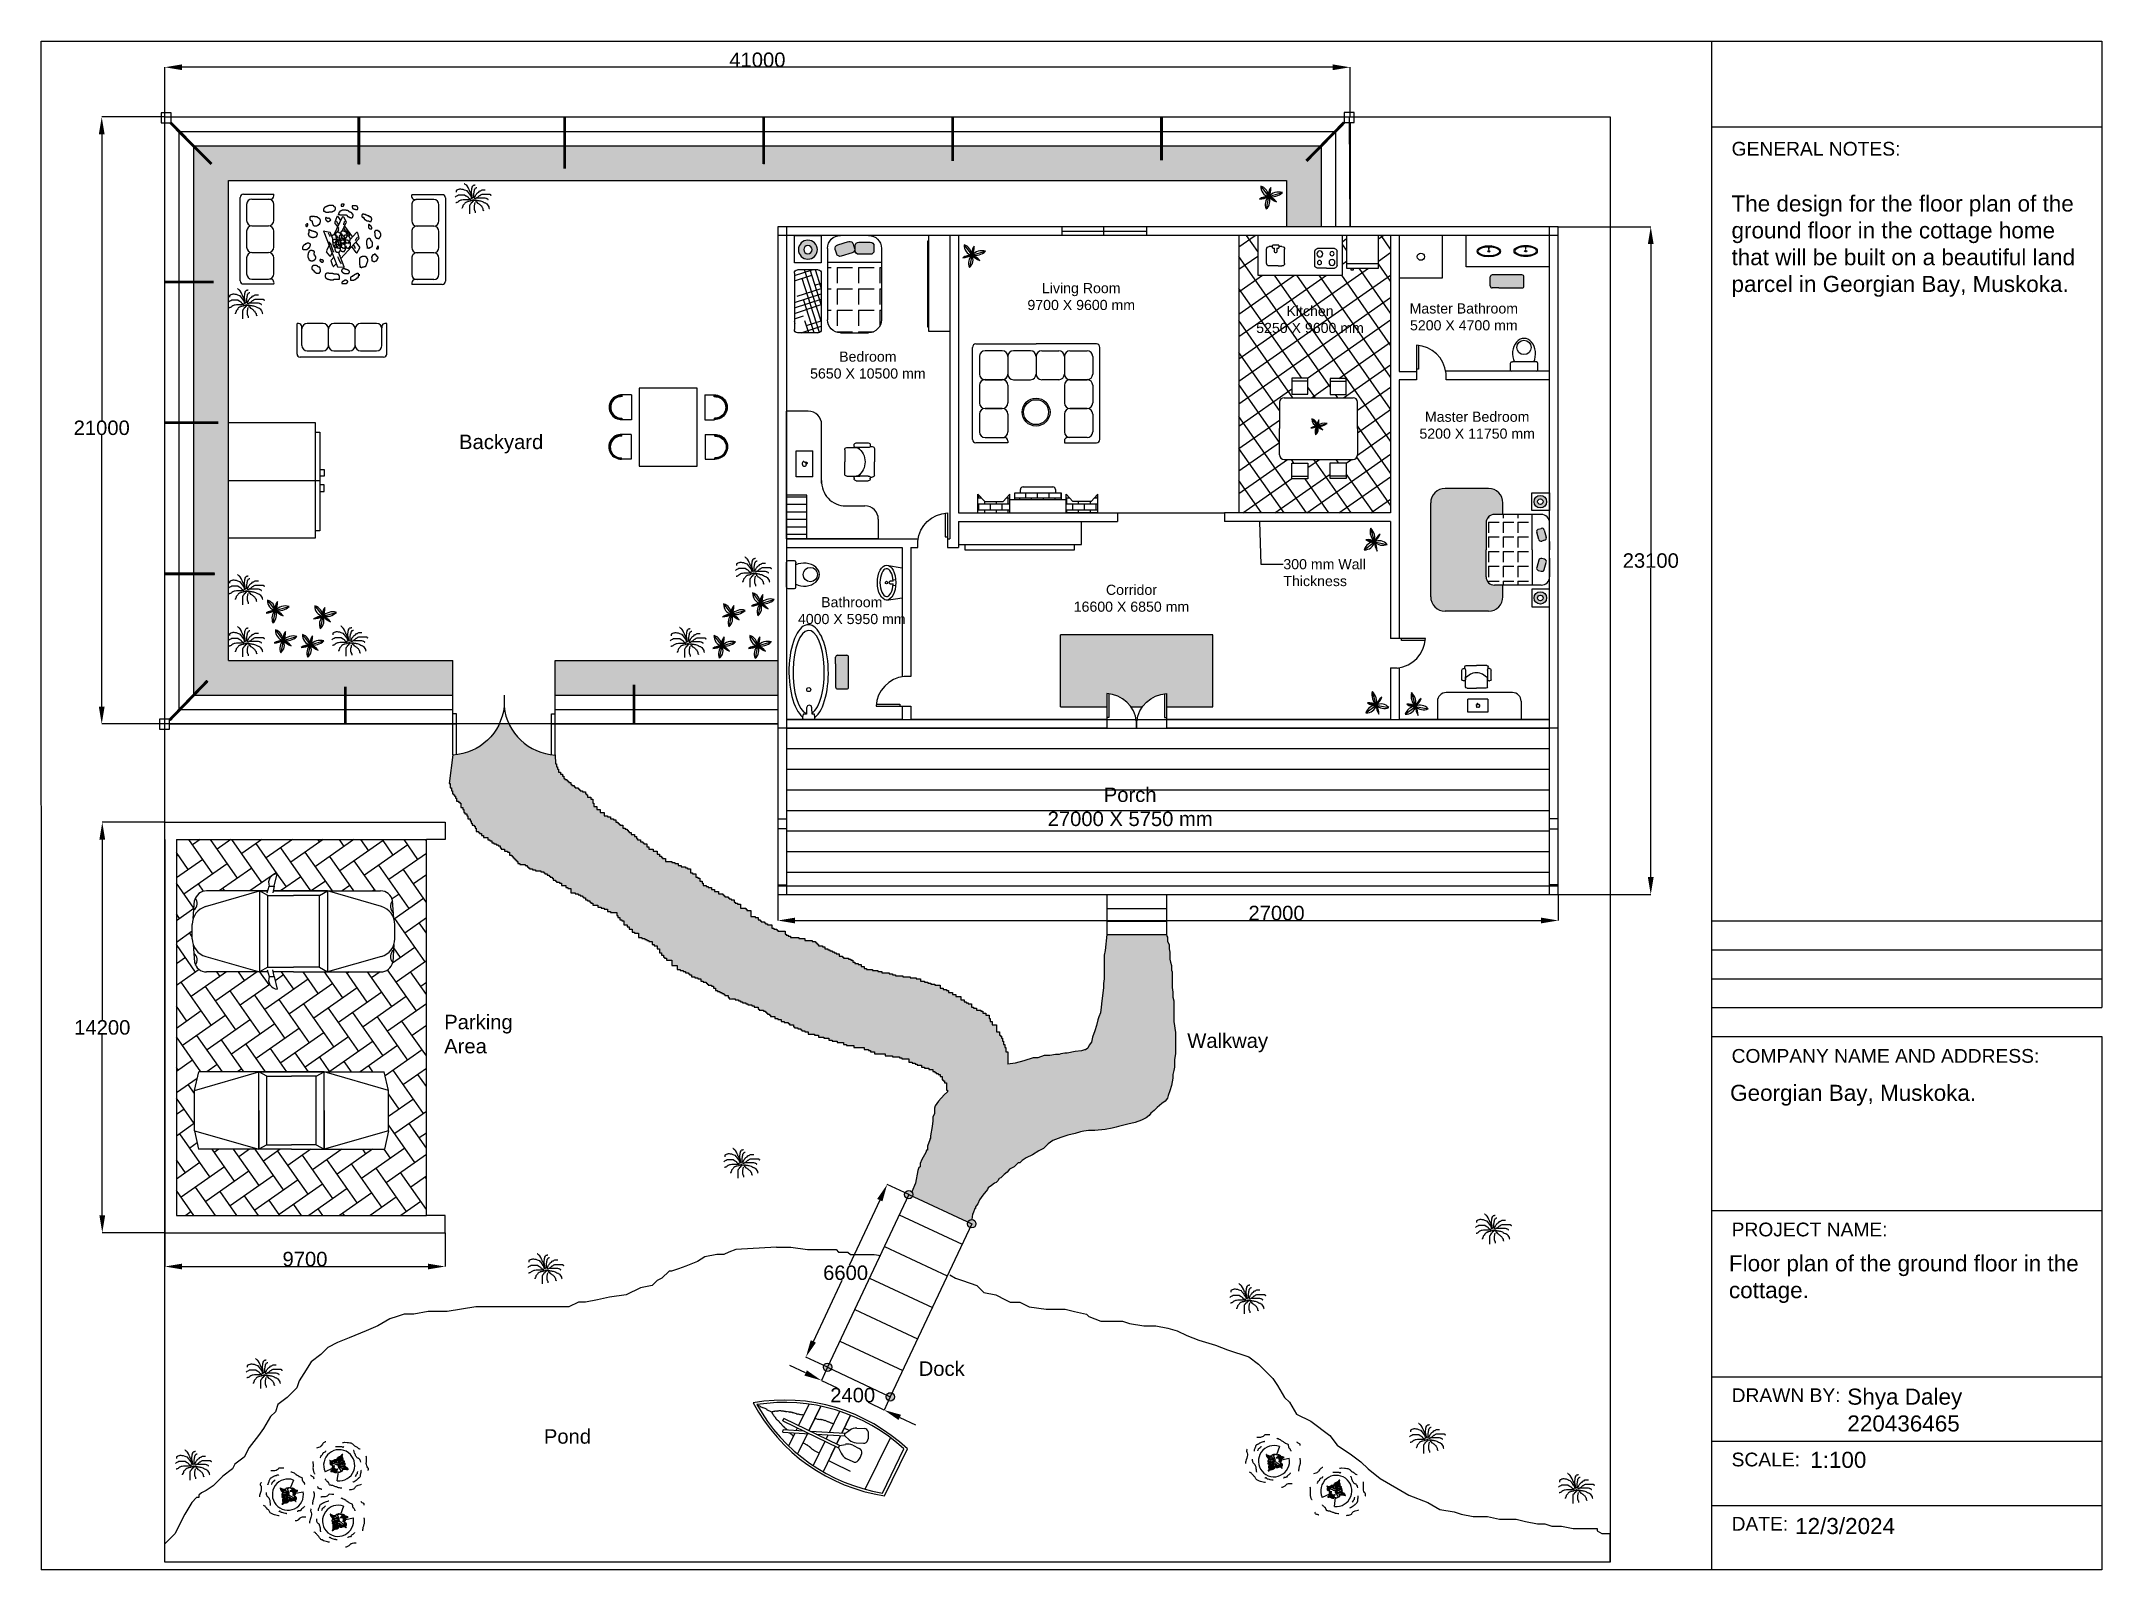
# Paper-space layout 'Layout1' of a CAD drawing. Header units: millimetres. Extents: x 3 to 25625, y 228 to 19236.
# The model-space entities are those that its viewports show. They can reach past a viewport. Long polylines and large blocks are cut down to what shows.
import ezdxf
from ezdxf import colors
from ezdxf.entities.mleader import LeaderData, LeaderLine
from ezdxf.math import Vec2, Vec3

# ---------------------------------------------------------------- set-up
doc = ezdxf.new("R2010")
doc.units = ezdxf.units.MM
doc.linetypes.add('ACAD_ISO02W100', pattern=[15, 12, -3])
for name, color, linetype in [('Blocks', 7, 'Continuous'), ('DASH', 8, 'ACAD_ISO02W100'), ('DIM', 6, 'Continuous'), ('FURNITURE', 7, 'Continuous'), ('HATCH', 7, 'Continuous'), ('LABELS', 7, 'Continuous'), ('TITLE', 7, 'Continuous')]:
    doc.layers.add(name, color=color, linetype=linetype)
doc.layers.add('CON', color=4, linetype='Continuous', transparency=0.5)
doc.styles.get("Standard").update_dxf_attribs({"font": 'arial.ttf'})
doc.dimstyles.new('ISO-25', dxfattribs={"dimtxt": 2.5, "dimasz": 600, "dimexe": 1.25, "dimexo": 0.625, "dimtad": 1, "dimtih": 1, "dimtoh": 1, "dimdsep": 46, "dimtxsty": 'Standard', "dimcen": 2.5, "dimadec": 0, "dimazin": 0, "dimtfac": 1, "dimtmove": 0, "dimatfit": 3, "dimfxl": 1, "dimarcsym": 0})

psp = doc.layouts.get("Layout1")

# ---------------------------------------------------------------- texts
at = {"attachment_point": 1}
for s, insert, char_height in [('The design for the floor plan of the ground floor in the cottage home that will be built on a beautiful land parcel in Georgian Bay, Muskoka.', (21021, 17318), 200.034), ('Floor plan of the ground floor in the cottage.', (20989, 4139), 200.03), ('Shya Daley\\P220436465', (22461, 2481), 200), ('1:100', (21999, 1695), 200), ('12/3/2024', (21812, 872), 200)]:
    psp.add_mtext_dynamic_manual_height_columns(s, width=4352.73, gutter_width=1250, heights=[0], dxfattribs=dict(at, insert=insert, char_height=char_height))
at = {"insert": (20926, 6259), "char_height": 200.03, "width": 3268.87, "attachment_point": 1}
psp.add_mtext(' Georgian Bay, Muskoka.', dxfattribs=at)

msp = doc.modelspace()

# ---------------------------------------------------------------- texts
at = {"layer": 'LABELS', "attachment_point": 1}
for s, width, insert, char_height in [('\\pxqc;Living Room\\P9700 X 9600 mm', 6498.38362, (179526.186, 256128.945), 350), ('\\pxqc;Kitchen\\P5250 X 9600 mm', 4204.45618, (188587.578, 255334.465), 350), ('\\pxqc;Master Bathroom\\P5200 X 4700 mm', 4461.24382, (193779.181, 255425.333), 350), ('\\pxqc;Bedroom\\P5650 X 10500 mm', 5628.38302, (172579.181, 253758.64), 350), ('\\pxqc;Master Bedroom\\P5200 X 11750 mm', 5384.70556, (193779.181, 251678.905), 350), ('Backyard', 3531.8167, (161253.755, 250884.814), 500), ('\\pxqc;Bathroom\\P4000 X 5950 mm', 3531.8167, (173072.002, 245264.822), 350), ('\\pxqc;Corridor\\P16600 X 6850 mm', 6605.76049, (181210.109, 245691.578), 350), ('\\pxqc;Porch\\P27000 X 5750 mm', 6777.69146, (181078.784, 238677.479), 500), ('Parking Area', 3531.8167, (160738.956, 230814.382), 500), ('Walkway', 3531.8167, (186443.506, 230168.164), 500), ('Dock', 3531.8167, (177152.957, 218823.258), 500), ('Pond', 3531.8167, (164186.405, 216477.208), 500)]:
    msp.add_mtext_dynamic_manual_height_columns(s, width=width, gutter_width=12.5, heights=[0], dxfattribs=dict(at, insert=insert, char_height=char_height))

# ---------------------------------------------------------------- blocks, each defined once
blk = doc.blocks.new('Title Block')
at = {"layer": 'TITLE'}
for p, q in [((0, 0), (14.968, 0)), ((0.001, -11.104), (0, 0)), ((12.133, 0), (12.133, -11.104)), ((14.968, 0), (14.968, -7.02)), ((12.133, -0.622), (14.968, -0.622)), ((12.133, -6.391), (14.968, -6.391)), ((12.133, -6.601), (14.968, -6.601)), ((12.133, -6.81), (14.968, -6.81)), ((12.133, -6.976), (12.133, -7.306)), ((12.133, -7.02), (14.968, -7.02)), ((12.133, -7.229), (14.968, -7.229)), ((14.968, -7.229), (14.968, -11.104)), ((12.133, -8.493), (14.968, -8.493)), ((12.133, -9.703), (14.968, -9.703)), ((12.133, -10.17), (14.968, -10.17)), ((12.133, -10.581), (12.133, -10.693)), ((12.133, -10.637), (14.968, -10.637)), ((14.968, -11.104), (0.001, -11.104))]:
    blk.add_line(p, q, dxfattribs=at)
at = {"layer": 'TITLE', "char_height": 0.1, "attachment_point": 1}
for s, width, insert in [('GENERAL NOTES:', 2.38389, (12.279, -0.731)), ('COMPANY NAME AND ADDRESS:', 2.43934, (12.279, -7.321)), ('PROJECT NAME:', 2.11396, (12.279, -8.582)), ('DRAWN BY:', 2.11396, (12.279, -9.786)), ('SCALE:', 2.11396, (12.279, -10.253)), ('DATE:', 2.11396, (12.279, -10.72))]:
    blk.add_mtext_dynamic_manual_height_columns(s, width=width, gutter_width=12.5, heights=[0], dxfattribs=dict(at, insert=insert))
blk = doc.blocks.new('A$Cc4cdb0e1')
at = {"layer": 'TITLE'}
blk.add_blockref('Title Block', (0, 11.104), dxfattribs=at)
blk = doc.blocks.new('Lily Pad')
h = blk.add_hatch(color=256)
h.dxf.hatch_style = 1
h.paths.add_polyline_path([(-42, 80), (-40, 85), (-40, 89), (-41, 89), (-42, 89), (-44, 88), (-62, 88), (-66, 89), (-73, 89), (-79, 89), (-83, 90), (-85, 90), (-88, 92), (-96, 95), (-102, 98), (-108, 101), (-112, 102), (-117, 104), (-121, 106), (-125, 108), (-127, 110), (-130, 114), (-131, 115), (-132, 116), (-134, 117), (-134, 116), (-134, 111), (-134, 110), (-132, 107), (-132, 104), (-131, 99), (-130, 95), (-129, 90), (-127, 85), (-124, 81), (-121, 77), (-114, 69), (-110, 64), (-108, 60), (-106, 56), (-103, 53), (-102, 50), (-99, 46), (-96, 41), (-94, 38), (-92, 35), (-90, 33), (-89, 32), (-88, 30), (-87, 27), (-86, 24), (-79, 24), (-70, 27), (-60, 27), (-49, 29), (-14, 29), (-14, 36), (-16, 36), (-21, 38), (-23, 41), (-56, 41), (-65, 43), (-72, 45), (-74, 48), (-74, 52), (-72, 59), (-72, 61), (-70, 66), (-67, 68), (-65, 68), (-63, 71), (-58, 73), (-51, 73), (-47, 75), (-44, 75)])
h.paths.add_polyline_path([(154, 60), (160, 62), (164, 64), (168, 65), (170, 66), (169, 66), (168, 67), (165, 68), (163, 69), (161, 70), (159, 71), (157, 72), (152, 73), (149, 73), (146, 74), (142, 75), (140, 75), (137, 75), (135, 76), (131, 77), (127, 79), (124, 81), (122, 82), (120, 85), (118, 87), (117, 90), (116, 91), (114, 94), (110, 97), (106, 99), (101, 102), (97, 103), (94, 105), (91, 106), (87, 108), (84, 109), (80, 109), (77, 110), (72, 110), (72, 108), (70, 108), (68, 106), (66, 105), (63, 104), (63, 103), (64, 103), (74, 94), (76, 94), (78, 91), (74, 91), (69, 89), (64, 85), (51, 73), (39, 54), (74, 54), (76, 52), (81, 45), (88, 38), (90, 29), (92, 29), (92, 24), (95, 24), (95, 11), (92, 6), (92, 4), (90, 4), (88, 1), (88, -1), (85, -1), (83, -3), (81, -3), (93, -7), (102, -7), (105, -7), (106, -6), (108, -5), (110, -4), (113, -3), (114, -3), (117, -2), (119, 0), (120, 1), (123, 2), (125, 4), (127, 6), (127, 7), (127, 9), (128, 12), (128, 31), (128, 33), (130, 36), (130, 38), (131, 41), (132, 43), (136, 48), (139, 50), (142, 53), (144, 54), (146, 55), (148, 56), (151, 57)])
h.paths.add_polyline_path([(14, -112), (15, -106), (15, -101), (15, -100), (7, -100), (0, -96), (-12, -86), (-23, -77), (-23, -66), (-21, -61), (-16, -52), (-14, -43), (-14, -36), (-16, -29), (-19, -24), (-23, -24), (-26, -26), (-28, -29), (-28, -33), (-30, -38), (-35, -47), (-42, -54), (-51, -56), (-78, -56), (-79, -57), (-82, -60), (-83, -61), (-86, -63), (-87, -65), (-89, -68), (-90, -70), (-91, -72), (-91, -75), (-92, -79), (-92, -84), (-93, -90), (-93, -103), (-92, -110), (-90, -115), (-90, -120), (-89, -124), (-88, -130), (-88, -140), (-89, -143), (-91, -145), (-93, -149), (-95, -152), (-96, -153), (-98, -153), (-98, -154), (-99, -156), (-101, -158), (-103, -162), (-103, -163), (-94, -163), (-93, -162), (-92, -162), (-91, -162), (-87, -160), (-84, -159), (-81, -158), (-81, -157), (-79, -156), (-76, -152), (-69, -147), (-65, -145), (-64, -144), (-63, -143), (-59, -141), (-55, -139), (-52, -139), (-45, -138), (-33, -138), (-27, -137), (-20, -136), (-15, -134), (-11, -133), (-9, -130), (0, -125), (6, -120), (10, -119), (12, -116)])
h.paths.add_polyline_path([(135, -88), (136, -86), (138, -82), (140, -81), (141, -79), (142, -74), (144, -70), (144, -57), (144, -53), (141, -47), (139, -44), (136, -40), (132, -37), (129, -36), (127, -35), (125, -34), (123, -31), (120, -30), (115, -27), (111, -26), (110, -24), (108, -24), (111, -29), (113, -45), (113, -54), (109, -62), (110, -63), (111, -65), (112, -66), (113, -66), (115, -68), (116, -69), (117, -69), (116, -69), (115, -69), (114, -68), (113, -67), (113, -66), (111, -65), (109, -63), (106, -66), (101, -70), (81, -70), (67, -66), (48, -59), (37, -49), (27, -43), (25, -38), (14, -38), (14, -43), (16, -43), (18, -45), (21, -47), (23, -54), (30, -59), (32, -66), (32, -82), (30, -89), (27, -91), (25, -95), (25, -95), (26, -96), (26, -97), (28, -99), (29, -100), (30, -101), (33, -103), (35, -105), (39, -105), (42, -106), (49, -106), (57, -106), (62, -106), (67, -104), (71, -102), (76, -100), (82, -98), (90, -97), (94, -96), (108, -96), (113, -97), (116, -97), (117, -99), (119, -100), (121, -102), (123, -106), (127, -109), (131, -111), (134, -114), (135, -114), (136, -115), (137, -116), (138, -117), (139, -116), (137, -114), (136, -113), (134, -110), (131, -108), (130, -106), (129, -105), (128, -102), (128, -100), (128, -97), (130, -94), (132, -92), (134, -90)])
h = blk.add_hatch(color=256)
h.dxf.hatch_style = 1
h.paths.add_polyline_path([(16, 6), (15, 7), (15, 14), (15, 16), (14, 16), (12, 17), (9, 17), (8, 16), (1, 16), (0, 15), (0, 14), (-1, 12), (-2, 11), (-2, 6), (-1, 3), (-1, 2), (1, -2), (1, -3), (2, -3), (4, -4), (9, -4), (10, -3), (11, -3), (12, -3), (13, -2), (14, -1), (15, -1), (15, 1), (16, 2)])
for p, q in [((-292, 409), (-294, 409)), ((-285, 411), (-292, 409)), ((-234, 411), (-285, 411)), ((-223, 412), (-234, 411)), ((-205, 418), (-223, 412)), ((-186, 426), (-205, 418)), ((-175, 435), (-186, 426)), ((-168, 442), (-175, 435)), ((-163, 448), (-168, 442)), ((-158, 453), (-163, 448)), ((-147, 457), (-158, 453)), ((-108, 455), (-147, 457)), ((-92, 455), (-108, 455)), ((-82, 453), (-92, 455)), ((-71, 453), (-82, 453)), ((49, 395), (56, 393)), ((56, 393), (62, 391)), ((62, 391), (69, 389)), ((69, 389), (88, 381)), ((88, 381), (104, 373)), ((104, 373), (111, 370)), ((111, 370), (117, 365)), ((117, 365), (124, 359)), ((124, 359), (134, 352)), ((-483, 4), (-488, -15)), ((-478, 23), (-483, 4)), ((-467, 57), (-478, 23)), ((-469, 191), (-474, 181)), ((-474, 181), (-474, 175)), ((-474, 175), (-469, 160)), ((-467, 197), (-469, 191)), ((-469, 160), (-462, 144)), ((-465, 202), (-467, 197)), ((-460, 84), (-467, 57)), ((-462, 206), (-465, 202)), ((-460, 209), (-462, 206)), ((-462, 144), (-457, 124)), ((-457, 103), (-460, 84)), ((-457, 124), (-457, 103)), ((-373, 38), (-373, 15)), ((-373, 15), (-372, 8)), ((-372, 8), (-368, -7)), ((-342, 191), (-343, 181)), ((-343, 181), (-343, 172)), ((-343, 172), (-343, 174)), ((-340, 200), (-342, 191)), ((-336, 211), (-340, 200)), ((-331, 218), (-336, 211)), ((-329, 223), (-331, 218)), ((-326, 234), (-329, 223)), ((-320, 246), (-326, 234)), ((-317, 257), (-320, 246)), ((-312, 269), (-317, 257)), ((-304, 278), (-312, 269)), ((-299, 283), (-304, 278)), ((-294, 285), (-299, 283)), ((-285, 289), (-294, 285)), ((-276, 296), (-285, 289)), ((-281, 179), (-280, 181)), ((-280, 181), (-280, 183)), ((-280, 183), (-278, 183)), ((-278, 183), (-276, 188)), ((-267, 297), (-276, 296)), ((-276, 188), (-271, 197)), ((-271, 197), (-269, 206)), ((-269, 206), (-267, 209)), ((-257, 306), (-267, 297)), ((-267, 209), (-266, 213)), ((-266, 216), (-260, 220)), ((-266, 213), (-266, 216)), ((-260, 220), (-250, 228)), ((-248, 310), (-257, 306)), ((-250, 228), (-243, 232)), ((-244, 313), (-248, 310)), ((-235, 317), (-244, 313)), ((-243, 232), (-241, 232)), ((-241, 232), (-241, 234)), ((-241, 234), (-239, 234)), ((-239, 236), (-234, 243)), ((-239, 234), (-239, 236)), ((-220, 322), (-235, 317)), ((-234, 243), (-221, 255)), ((-221, 255), (-218, 257)), ((-202, 326), (-220, 322)), ((-184, 333), (-202, 326)), ((-172, 336), (-184, 333)), ((-165, 338), (-172, 336)), ((-161, 338), (-165, 338)), ((-158, 340), (-161, 338)), ((-132, 116), (-134, 117)), ((-134, 117), (-134, 116)), ((-134, 116), (-134, 111)), ((-134, 111), (-134, 110)), ((-134, 110), (-132, 107)), ((-131, 115), (-132, 116)), ((-132, 107), (-132, 104)), ((-132, 104), (-131, 99)), ((-130, 114), (-131, 115)), ((-131, 99), (-130, 95)), ((-127, 110), (-130, 114)), ((-130, 95), (-129, 90)), ((-129, 90), (-127, 85)), ((-125, 108), (-127, 110)), ((-127, 85), (-124, 81)), ((-121, 106), (-125, 108)), ((-124, 81), (-121, 77)), ((-117, 104), (-121, 106)), ((-121, 77), (-114, 69)), ((-112, 102), (-117, 104)), ((-114, 69), (-110, 64)), ((-108, 101), (-112, 102)), ((-110, 64), (-108, 60)), ((-102, 98), (-108, 101)), ((-108, 60), (-106, 56)), ((-102, 18), (-107, 8)), ((-107, 8), (-107, -1)), ((-106, 56), (-103, 53)), ((-103, 53), (-102, 50)), ((-96, 95), (-102, 98)), ((-102, 50), (-99, 46)), ((-91, 22), (-102, 18)), ((-99, 46), (-96, 41)), ((-88, 92), (-96, 95)), ((-96, 41), (-94, 38)), ((-95, -3), (-89, 0)), ((-94, 38), (-92, 35)), ((-92, 35), (-90, 33)), ((-86, 24), (-91, 22)), ((-90, 33), (-89, 32)), ((-89, 32), (-88, 30)), ((-89, 0), (-83, 2)), ((-85, 90), (-88, 92)), ((-88, 30), (-87, 27)), ((-87, 27), (-86, 25)), ((-86, 25), (-86, 23)), ((-79, 24), (-86, 24)), ((-86, 23), (-85, 22)), ((-83, 90), (-85, 90)), ((-79, 89), (-83, 90)), ((-83, 2), (-72, 3)), ((-73, 89), (-79, 89)), ((-70, 27), (-79, 24)), ((-72, 59), (-74, 52)), ((-74, 52), (-74, 48)), ((-74, 48), (-72, 45)), ((-66, 89), (-73, 89)), ((-70, 66), (-72, 61)), ((-72, 61), (-72, 59)), ((-72, 45), (-65, 43)), ((-72, 3), (-65, 4)), ((-67, 68), (-70, 66)), ((-60, 27), (-70, 27)), ((-65, 68), (-67, 68)), ((-62, 88), (-66, 89)), ((-63, 71), (-65, 68)), ((-65, 43), (-56, 41)), ((-65, 4), (-60, 5)), ((-58, 73), (-63, 71)), ((-44, 88), (-62, 88)), ((-49, 29), (-60, 27)), ((-60, 5), (-58, 6)), ((-51, 73), (-58, 73)), ((-58, 6), (-48, 6)), ((-56, 41), (-23, 41)), ((-47, 75), (-51, 73)), ((-14, 29), (-49, 29)), ((-48, 6), (-43, 6)), ((-44, 75), (-47, 75)), ((-42, 89), (-44, 88)), ((-42, 80), (-44, 75)), ((-44, 75), (-44, 71)), ((-44, 71), (-42, 68)), ((-43, 6), (-35, 6)), ((-41, 89), (-42, 89)), ((-40, 85), (-42, 80)), ((-42, 68), (-40, 68)), ((-39, 89), (-41, 89)), ((-37, 103), (-40, 98)), ((-40, 98), (-40, 85)), ((-40, 68), (-40, 66)), ((-40, 66), (-28, 66)), ((-30, 108), (-37, 105)), ((-37, 105), (-37, 103)), ((-35, 6), (-30, 7)), ((-26, 110), (-30, 108)), ((-30, 7), (-21, 7)), ((-28, 66), (-28, 68)), ((-28, 64), (-26, 63)), ((-7, 115), (-26, 110)), ((-26, 63), (-25, 62)), ((-25, 62), (-25, 61)), ((-25, 61), (-24, 61)), ((-24, 61), (-21, 60)), ((-23, 41), (-21, 38)), ((-21, 60), (-18, 58)), ((-21, 38), (-16, 36)), ((-21, 7), (-18, 8)), ((-16, 2), (-20, -3)), ((-18, 58), (-14, 56)), ((-18, 8), (-15, 8)), ((-16, 36), (-14, 36)), ((-14, 29), (-16, 22)), ((-12, 6), (-16, 2)), ((-15, 8), (-13, 8)), ((-14, 56), (-11, 53)), ((-14, 36), (-14, 29)), ((-13, 8), (-10, 8)), ((-10, 8), (-12, 6)), ((-11, 53), (-9, 52)), ((-9, 52), (-5, 48)), ((7, 119), (-7, 115)), ((-5, 95), (-4, 97)), ((-5, 93), (-5, 95)), ((-5, 92), (-5, 93)), ((-5, 88), (-5, 92)), ((-4, 86), (-5, 88)), ((-5, 48), (-4, 47)), ((-4, 99), (-3, 102)), ((-4, 97), (-4, 99)), ((-3, 84), (-4, 86)), ((-4, 47), (-3, 46)), ((-3, 104), (-1, 105)), ((-3, 102), (-3, 104)), ((-1, 81), (-3, 84)), ((-3, 46), (0, 43)), ((-2, 11), (-1, 12)), ((-2, 6), (-2, 11)), ((-1, 3), (-2, 6)), ((-1, 105), (0, 106)), ((1, 77), (-1, 81)), ((-1, 12), (0, 14)), ((-1, 2), (-1, 3)), ((1, -2), (-1, 2)), ((0, 106), (1, 107)), ((0, 43), (4, 42)), ((0, 15), (1, 16)), ((0, 14), (0, 15)), ((1, 107), (2, 109)), ((2, 74), (1, 77)), ((1, 16), (8, 16)), ((2, 109), (3, 110)), ((4, 70), (2, 74)), ((3, 110), (4, 111)), ((4, 111), (5, 112)), ((5, 67), (4, 70)), ((4, 42), (5, 41)), ((5, 112), (8, 113)), ((8, 65), (5, 67)), ((5, 41), (6, 41)), ((6, 41), (8, 40)), ((16, 119), (7, 119)), ((8, 113), (9, 114)), ((10, 61), (8, 65)), ((8, 40), (11, 36)), ((8, 16), (9, 17)), ((9, 114), (10, 115)), ((9, 17), (12, 17)), ((10, 115), (11, 115)), ((11, 57), (10, 61)), ((11, 115), (12, 116)), ((14, 52), (11, 57)), ((11, 36), (14, 31)), ((12, 116), (14, 116)), ((12, 17), (14, 16)), ((14, 116), (15, 116)), ((15, 48), (14, 52)), ((14, 31), (16, 27)), ((14, 16), (15, 16)), ((15, 116), (16, 117)), ((16, 43), (15, 48)), ((15, 16), (15, 14)), ((15, 14), (15, 7)), ((15, 7), (16, 6)), ((16, 2), (15, 1)), ((15, 1), (15, -1)), ((27, 117), (16, 119)), ((16, 117), (18, 117)), ((18, 38), (16, 43)), ((16, 27), (17, 24)), ((16, 6), (16, 2)), ((17, 25), (18, 30)), ((17, 22), (17, 25)), ((17, 24), (18, 23)), ((18, 30), (18, 38)), ((18, 23), (18, 22)), ((41, 110), (27, 117)), ((74, 54), (37, 54)), ((39, 54), (51, 73)), ((94, 252), (40, 111)), ((64, 103), (41, 110)), ((51, 73), (64, 85)), ((62, 103), (61, 102)), ((63, 104), (62, 103)), ((66, 105), (63, 104)), ((74, 94), (64, 103)), ((64, 85), (69, 89)), ((68, 106), (66, 105)), ((70, 108), (68, 106)), ((69, 89), (74, 91)), ((72, 108), (70, 108)), ((77, 110), (72, 110)), ((72, 110), (72, 108)), ((76, 94), (74, 94)), ((74, 91), (78, 91)), ((76, 52), (74, 54)), ((78, 91), (76, 94)), ((81, 45), (76, 52)), ((80, 109), (77, 110)), ((84, 109), (80, 109)), ((88, 38), (81, 45)), ((87, 108), (84, 109)), ((91, 106), (87, 108)), ((90, 29), (88, 38)), ((88, 1), (90, 4)), ((88, -1), (88, 1)), ((92, 29), (90, 29)), ((90, 4), (92, 4)), ((94, 105), (91, 106)), ((92, 24), (92, 29)), ((95, 24), (92, 24)), ((92, 6), (95, 11)), ((92, 4), (92, 6)), ((97, 103), (94, 105)), ((95, 11), (95, 24)), ((101, 102), (97, 103)), ((106, 99), (101, 102)), ((110, 97), (106, 99)), ((114, 94), (110, 97)), ((116, 91), (114, 94)), ((117, 90), (116, 91)), ((118, 87), (117, 90)), ((117, -2), (119, 0)), ((120, 85), (118, 87)), ((119, 0), (120, 1)), ((122, 82), (120, 85)), ((120, 1), (123, 2)), ((124, 81), (122, 82)), ((123, 2), (125, 4)), ((127, 79), (124, 81)), ((125, 4), (127, 6)), ((131, 77), (127, 79)), ((127, 9), (128, 12)), ((127, 7), (127, 9)), ((127, 6), (127, 7)), ((128, 27), (261, 52)), ((128, 33), (130, 36)), ((128, 31), (128, 33)), ((128, 12), (128, 31)), ((130, 38), (131, 41)), ((130, 36), (130, 38)), ((135, 76), (131, 77)), ((131, 41), (132, 43)), ((132, 43), (136, 48)), ((134, 352), (143, 347)), ((137, 75), (135, 76)), ((136, 48), (139, 50)), ((140, 75), (137, 75)), ((139, 50), (142, 53)), ((142, 75), (140, 75)), ((146, 74), (142, 75)), ((142, 53), (144, 54)), ((143, 347), (157, 338)), ((144, 54), (146, 55)), ((149, 73), (146, 74)), ((146, 55), (148, 56)), ((148, 56), (151, 57)), ((152, 73), (149, 73)), ((151, 57), (154, 60)), ((157, 72), (152, 73)), ((154, 60), (160, 62)), ((157, 338), (170, 329)), ((159, 71), (157, 72)), ((161, 70), (159, 71)), ((160, 62), (164, 64)), ((163, 69), (161, 70)), ((165, 68), (163, 69)), ((164, 64), (168, 65)), ((168, 67), (165, 68)), ((169, 66), (168, 67)), ((168, 65), (170, 66)), ((170, 66), (169, 66)), ((170, 329), (180, 322)), ((170, 66), (171, 66)), ((171, 66), (170, 66)), ((180, 322), (186, 315)), ((186, 315), (193, 312)), ((193, 312), (198, 310)), ((198, 310), (209, 306)), ((209, 306), (223, 301)), ((223, 301), (235, 294)), ((235, 294), (240, 287)), ((240, 287), (242, 278)), ((242, 278), (244, 269)), ((244, 269), (246, 262)), ((246, 262), (246, 246)), ((246, 246), (249, 243)), ((249, 243), (249, 239)), ((249, 239), (251, 236)), ((251, 236), (255, 232)), ((255, 232), (260, 228)), ((260, 228), (263, 223)), ((263, 223), (267, 218)), ((267, 218), (272, 213)), ((272, 213), (276, 207)), ((276, 207), (279, 197)), ((279, 197), (283, 190)), ((283, 190), (285, 184)), ((285, 184), (285, 181)), ((285, 181), (286, 179)), ((286, 179), (288, 177)), ((288, 177), (288, 175)), ((389, 335), (391, 333)), ((391, 333), (393, 331)), ((393, 331), (394, 329)), ((394, 329), (401, 324)), ((401, 324), (408, 317)), ((408, 317), (421, 313)), ((421, 313), (430, 306)), ((430, 306), (437, 304)), ((437, 304), (439, 299)), ((439, 299), (440, 296)), ((440, 296), (440, 287)), ((440, 287), (442, 274)), ((440, 53), (440, 50)), ((440, 50), (442, 46)), ((442, 274), (442, 271)), ((442, 46), (444, 41)), ((444, 41), (444, 39)), ((444, 39), (447, 23)), ((447, 23), (447, -30)), ((-488, -30), (-490, -37)), ((-488, -15), (-488, -30)), ((-409, -190), (-419, -187)), ((-396, -196), (-409, -190)), ((-391, -199), (-396, -196)), ((-386, -206), (-391, -199)), ((-381, -213), (-386, -206)), ((-372, -224), (-381, -213)), ((-363, -233), (-372, -224)), ((-368, -7), (-365, -17)), ((-365, -17), (-358, -28)), ((-354, -245), (-363, -233)), ((-358, -28), (-352, -33)), ((-345, -252), (-354, -245)), ((-352, -33), (-345, -38)), ((-345, -38), (-340, -42)), ((-335, -259), (-345, -252)), ((-340, -42), (-333, -47)), ((-331, -266), (-335, -259)), ((-333, -47), (-327, -53)), ((-324, -277), (-331, -266)), ((-327, -53), (-322, -69)), ((-317, -288), (-324, -277)), ((-322, -69), (-317, -83)), ((-317, -83), (-313, -93)), ((-312, -298), (-317, -288)), ((-313, -93), (-313, -106)), ((-313, -106), (-310, -113)), ((-303, -309), (-312, -298)), ((-310, -113), (-310, -127)), ((-310, -127), (-308, -137)), ((-308, -137), (-306, -157)), ((-306, -157), (-306, -169)), ((-306, -169), (-303, -178)), ((-303, -178), (-303, -182)), ((-303, -182), (-301, -183)), ((-296, -316), (-303, -309)), ((-301, -183), (-301, -185)), ((-285, -323), (-296, -316)), ((-271, -327), (-285, -323)), ((-250, -339), (-271, -327)), ((-230, -346), (-250, -339)), ((-184, -358), (-230, -346)), ((-149, -286), (-156, -291)), ((-145, -282), (-149, -286)), ((-138, -282), (-145, -282)), ((-136, -284), (-138, -282)), ((-126, -291), (-136, -284)), ((-124, -297), (-126, -291)), ((-119, -298), (-124, -297)), ((-112, -304), (-119, -298)), ((-99, -307), (-112, -304)), ((-107, -1), (-97, -17)), ((-100, -33), (-104, -33)), ((-104, -33), (-104, -43)), ((-104, -43), (-95, -45)), ((-103, -6), (-101, -4)), ((-101, -158), (-103, -162)), ((-103, -162), (-103, -163)), ((-103, -163), (-94, -163)), ((-101, -4), (-99, -4)), ((-99, -156), (-101, -158)), ((-91, -31), (-100, -33)), ((-98, -41), (-100, -41)), ((-99, -4), (-95, -3)), ((-98, -154), (-99, -156)), ((-80, -312), (-99, -307)), ((-97, -42), (-98, -41)), ((-96, -153), (-98, -153)), ((-98, -153), (-98, -154)), ((-97, -17), (-74, -19)), ((-93, -42), (-97, -42)), ((-95, -152), (-96, -153)), ((-95, -45), (-88, -52)), ((-93, -149), (-95, -152)), ((-94, -163), (-93, -162)), ((-86, -42), (-93, -42)), ((-92, -84), (-93, -90)), ((-93, -90), (-93, -103)), ((-93, -103), (-92, -110)), ((-91, -145), (-93, -149)), ((-93, -162), (-92, -162)), ((-91, -75), (-92, -79)), ((-92, -79), (-92, -84)), ((-92, -110), (-90, -115)), ((-92, -162), (-91, -162)), ((-79, -29), (-91, -31)), ((-90, -70), (-91, -72)), ((-91, -72), (-91, -75)), ((-89, -143), (-91, -145)), ((-91, -162), (-87, -160)), ((-89, -68), (-90, -70)), ((-90, -115), (-90, -120)), ((-90, -120), (-89, -124)), ((-87, -65), (-89, -68)), ((-89, -124), (-88, -130)), ((-88, -140), (-89, -143)), ((-88, -52), (-84, -54)), ((-88, -130), (-88, -140)), ((-86, -63), (-87, -65)), ((-87, -160), (-84, -159)), ((-84, -42), (-86, -42)), ((-83, -61), (-86, -63)), ((-79, -41), (-84, -42)), ((-84, -54), (-79, -56)), ((-84, -159), (-81, -158)), ((-82, -60), (-83, -61)), ((-79, -57), (-82, -60)), ((-81, -157), (-79, -156)), ((-81, -158), (-81, -157)), ((-64, -316), (-80, -312)), ((-72, -29), (-79, -29)), ((-73, -40), (-79, -41)), ((-79, -56), (-51, -56)), ((-77, -56), (-79, -57)), ((-79, -156), (-76, -152)), ((-75, -55), (-77, -56)), ((-76, -152), (-69, -147)), ((-73, -55), (-75, -55)), ((-74, -19), (-55, -18)), ((-66, -38), (-73, -40)), ((-63, -24), (-72, -29)), ((-69, -147), (-65, -145)), ((-62, -37), (-66, -38)), ((-65, -145), (-64, -144)), ((-64, -144), (-63, -143)), ((-41, -321), (-64, -316)), ((-54, -17), (-63, -24)), ((-63, -143), (-59, -141)), ((-60, -36), (-62, -37)), ((-58, -36), (-60, -36)), ((-59, -141), (-55, -139)), ((-57, -34), (-58, -36)), ((-55, -33), (-57, -34)), ((-49, -32), (-55, -33)), ((-55, -139), (-52, -139)), ((-47, -10), (-54, -17)), ((-52, -139), (-45, -138)), ((-51, -56), (-42, -54)), ((-43, -28), (-49, -32)), ((-45, -138), (-33, -138)), ((-30, -16), (-43, -28)), ((-42, -54), (-35, -47)), ((-34, -323), (-41, -321)), ((-35, -47), (-30, -38)), ((-27, -323), (-34, -323)), ((-33, -138), (-27, -137)), ((-20, -3), (-30, -16)), ((-30, -38), (-28, -33)), ((-28, -29), (-26, -26)), ((-28, -33), (-28, -29)), ((-27, -137), (-20, -136)), ((-23, -325), (-27, -323)), ((-26, -26), (-23, -24)), ((-23, -24), (-19, -24)), ((-21, -61), (-23, -66)), ((-23, -66), (-23, -77)), ((-23, -77), (-12, -86)), ((-18, -325), (-23, -325)), ((-16, -52), (-21, -61)), ((-20, -136), (-15, -134)), ((-19, -24), (-16, -29)), ((-16, -29), (-14, -36)), ((-14, -43), (-16, -52)), ((-15, -134), (-11, -133)), ((-14, -36), (-14, -43)), ((-12, -86), (0, -96)), ((-11, -133), (-9, -130)), ((-9, -130), (0, -125)), ((-3, -14), (-1, -11)), ((-3, -19), (-3, -14)), ((-3, -33), (-3, -19)), ((-3, -40), (-3, -33)), ((-1, -49), (-3, -40)), ((-1, -11), (1, -8)), ((-1, -56), (-1, -49)), ((0, -64), (-1, -56)), ((1, -2), (0, -2)), ((1, -68), (0, -64)), ((0, -96), (7, -100)), ((0, -125), (6, -120)), ((1, -3), (1, -2)), ((2, -3), (1, -3)), ((1, -5), (5, -5)), ((1, -8), (2, -6)), ((3, -74), (1, -68)), ((4, -4), (2, -3)), ((2, -6), (2, -4)), ((4, -80), (3, -74)), ((9, -4), (4, -4)), ((8, -87), (4, -80)), ((5, -5), (9, -6)), ((6, -120), (10, -119)), ((7, -100), (16, -100)), ((11, -92), (8, -87)), ((10, -3), (9, -4)), ((9, -6), (15, -7)), ((11, -3), (10, -3)), ((10, -119), (12, -116)), ((12, -3), (11, -3)), ((13, -95), (11, -92)), ((13, -2), (12, -3)), ((12, -116), (14, -112)), ((14, -1), (13, -2)), ((14, -97), (13, -95)), ((15, -1), (14, -1)), ((14, -43), (14, -38)), ((14, -38), (25, -38)), ((16, -43), (14, -43)), ((14, -99), (14, -97)), ((14, -112), (15, -106)), ((15, -7), (27, -11)), ((15, -96), (15, -95)), ((15, -101), (15, -96)), ((15, -106), (15, -101)), ((18, -45), (16, -43)), ((16, -100), (21, -96)), ((21, -47), (18, -45)), ((23, -54), (21, -47)), ((21, -96), (25, -96)), ((30, -59), (23, -54)), ((25, -38), (27, -43)), ((25, -96), (27, -91)), ((25, -94), (25, -95)), ((25, -95), (26, -96)), ((26, -96), (26, -97)), ((26, -97), (28, -99)), ((27, -11), (43, -17)), ((27, -43), (37, -49)), ((27, -91), (30, -89)), ((28, -99), (29, -100)), ((29, -100), (30, -101)), ((32, -66), (30, -59)), ((30, -89), (32, -82)), ((30, -101), (33, -103)), ((32, -82), (32, -66)), ((33, -103), (35, -105)), ((35, -105), (39, -105)), ((37, -49), (48, -59)), ((39, -105), (42, -106)), ((42, -106), (49, -106)), ((43, -17), (50, -23)), ((48, -59), (67, -66)), ((49, -106), (57, -106)), ((50, -23), (55, -28)), ((55, -28), (59, -32)), ((57, -106), (62, -106)), ((59, -32), (71, -38)), ((62, -106), (67, -104)), ((67, -66), (81, -70)), ((67, -104), (71, -102)), ((71, -38), (81, -46)), ((71, -102), (76, -100)), ((76, -3), (83, -3)), ((76, -100), (82, -98)), ((95, -8), (81, -3)), ((81, -46), (95, -53)), ((81, -70), (101, -70)), ((82, -98), (90, -97)), ((83, -3), (85, -1)), ((85, -1), (88, -1)), ((90, -97), (94, -96)), ((93, -7), (102, -7)), ((94, -96), (108, -96)), ((101, -13), (95, -8)), ((95, -53), (103, -57)), ((106, -19), (101, -13)), ((101, -70), (106, -66)), ((102, -7), (105, -7)), ((103, -57), (110, -63)), ((105, -23), (104, -23)), ((105, -7), (106, -6)), ((106, -23), (105, -23)), ((106, -6), (108, -5)), ((111, -29), (106, -19)), ((107, -24), (106, -23)), ((106, -66), (108, -63)), ((110, -24), (107, -24)), ((107, -62), (107, -61)), ((108, -62), (107, -62)), ((108, -5), (110, -4)), ((108, -63), (113, -54)), ((109, -64), (108, -62)), ((108, -96), (113, -97)), ((111, -65), (109, -64)), ((110, -4), (113, -3)), ((111, -26), (110, -24)), ((110, -63), (111, -65)), ((115, -27), (111, -26)), ((113, -45), (111, -29)), ((111, -65), (112, -66)), ((114, -67), (111, -65)), ((112, -66), (113, -67)), ((113, -3), (114, -3)), ((113, -54), (113, -45)), ((113, -67), (116, -69)), ((113, -97), (116, -97)), ((114, -3), (117, -2)), ((115, -69), (114, -67)), ((120, -30), (115, -27)), ((116, -69), (115, -69)), ((116, -69), (117, -69)), ((117, -69), (116, -69)), ((116, -97), (117, -99)), ((117, -99), (119, -100)), ((119, -100), (121, -102)), ((123, -31), (120, -30)), ((121, -102), (123, -106)), ((125, -34), (123, -31)), ((123, -106), (127, -109)), ((127, -35), (125, -34)), ((129, -36), (127, -35)), ((127, -109), (131, -111)), ((128, -97), (130, -94)), ((128, -100), (128, -97)), ((128, -102), (128, -100)), ((129, -105), (128, -102)), ((132, -37), (129, -36)), ((130, -106), (129, -105)), ((130, -94), (132, -92)), ((131, -108), (130, -106)), ((134, -110), (131, -108)), ((131, -111), (134, -114)), ((136, -40), (132, -37)), ((132, -92), (134, -90)), ((134, -90), (135, -88)), ((136, -113), (134, -110)), ((134, -114), (135, -114)), ((135, -88), (136, -86)), ((135, -114), (136, -115)), ((139, -44), (136, -40)), ((136, -86), (138, -82)), ((137, -114), (136, -113)), ((136, -115), (137, -116)), ((139, -116), (137, -114)), ((137, -116), (138, -117)), ((138, -82), (140, -81)), ((138, -117), (139, -116)), ((141, -47), (139, -44)), ((140, -81), (141, -79)), ((144, -53), (141, -47)), ((141, -79), (142, -74)), ((142, -74), (144, -70)), ((144, -57), (144, -53)), ((144, -70), (144, -57)), ((166, -289), (164, -291)), ((168, -282), (166, -289)), ((170, -281), (168, -282)), ((171, -277), (170, -279)), ((170, -279), (170, -281)), ((175, -277), (171, -277)), ((193, -275), (175, -277)), ((203, -275), (193, -275)), ((210, -274), (203, -275)), ((214, -270), (210, -274)), ((224, -256), (214, -270)), ((230, -247), (224, -256)), ((239, -240), (230, -247)), ((253, -231), (239, -240)), ((269, -217), (253, -231)), ((276, -210), (269, -217)), ((279, -205), (276, -210)), ((283, -199), (279, -205)), ((423, -134), (419, -150)), ((419, -150), (419, -169)), ((424, -122), (423, -134)), ((426, -113), (424, -122)), ((428, -99), (426, -113)), ((433, -88), (428, -99)), ((437, -74), (433, -88)), ((440, -61), (437, -74)), ((444, -51), (440, -61)), ((446, -44), (444, -51)), ((447, -30), (446, -44)), ((-165, -362), (-184, -358)), ((-149, -362), (-165, -362)), ((125, -443), (136, -443)), ((136, -443), (143, -442)), ((143, -442), (154, -440)), ((154, -440), (166, -434)), ((166, -434), (180, -427)), ((180, -427), (191, -419)), ((191, -419), (205, -404)), ((205, -404), (217, -394)), ((217, -394), (223, -388)), ((223, -388), (233, -385)), ((233, -385), (247, -381)), ((247, -381), (269, -378)), ((269, -378), (309, -378))]:
    blk.add_line(p, q)
blk.add_arc((-1, 2), 267, 69.2687, 10.6899)
blk = doc.blocks.new('2 Paddles')
for p, q in [((0, 105.1), (0, -170)), ((0, 105.1), (10.8, 105.1)), ((10.8, -170), (10.8, 105.1)), ((-45.7, 81.9), (-35.8, 86)), ((-45.7, 81.9), (0, -28.1)), ((0, 0), (-35.8, 86)), ((69.8, -168), (10.8, -25.9)), ((10.8, -54), (59.9, -172.1)), ((0, -170), (-16.5, -190.7)), ((0, -170), (10.8, -170)), ((10.8, -170), (27.3, -190.7)), ((59.9, -172.1), (52.6, -197.6)), ((59.9, -172.1), (69.8, -168)), ((69.8, -168), (93, -180.8)), ((-27.4, -221.8), (-27.4, -254.1)), ((38.2, -221.8), (38.2, -254.1)), ((54.5, -230.5), (66.9, -260.3)), ((115, -205.4), (127.4, -235.2))]:
    blk.add_line(p, q)
for centre, radius, start, end in [((68.9, -224.6), 50, 22.57252, 61.06593), ((22.6, -221.8), 50, 141.50659, 180), ((-7.4, -254.1), 20, 180, 256.70612), ((5.4, -200.1), 75.5, 256.70612, 283.29388), ((18.2, -254.1), 20, 283.29388, 0), ((-11.8, -221.8), 50, 0, 38.49341), ((100.7, -211.3), 50, 164.07911, 202.57252), ((85.4, -252.7), 20, 202.57252, 279.27864), ((76.4, -197.8), 75.5, 279.27864, 305.8664), ((108.9, -242.8), 20, 305.8664, 22.57252)]:
    blk.add_arc(centre, radius, start, end)
blk = doc.blocks.new('Boat with Paddles')
for p, q in [((-3, -138), (-5, -138)), ((-5, -138), (-5, -181)), ((-5, -181), (-3, -181)), ((-1, -134), (-3, -134)), ((-3, -134), (-3, -138)), ((-3, -181), (-3, -187)), ((-3, -187), (-1, -187)), ((0, -92), (-1, -92)), ((-1, -92), (-1, -134)), ((-1, -187), (-1, -198)), ((-1, -198), (0, -198)), ((0, -73), (0, -92)), ((0, -198), (0, -209)), ((0, -209), (2, -209)), ((2, -261), (0, -261)), ((0, -261), (0, -357)), ((0, -357), (2, -357)), ((2, -209), (2, -261)), ((2, -357), (2, -361)), ((2, -361), (4, -361)), ((4, -361), (4, -366)), ((-155, -717), (-159, -717)), ((-159, -717), (-159, -724)), ((-152, -704), (-155, -704)), ((-155, -704), (-155, -717)), ((-150, -690), (-152, -690)), ((-152, -690), (-152, -704)), ((-149, -684), (-150, -684)), ((-150, -684), (-150, -690)), ((-147, -677), (-149, -677)), ((-149, -677), (-149, -684)), ((-143, -672), (-147, -672)), ((-147, -672), (-147, -677)), ((-140, -662), (-143, -662)), ((-143, -662), (-143, -672)), ((-137, -651), (-140, -651)), ((-140, -651), (-140, -662)), ((-135, -640), (-137, -640)), ((-137, -640), (-137, -651)), ((-128, -628), (-135, -628)), ((-135, -628), (-135, -640)), ((-127, -616), (-128, -616)), ((-128, -616), (-128, -628)), ((-121, -609), (-127, -609)), ((-127, -609), (-127, -616)), ((-116, -601), (-121, -601)), ((-121, -601), (-121, -609)), ((-111, -592), (-116, -592)), ((-116, -592), (-116, -601)), ((-108, -579), (-111, -579)), ((-111, -579), (-111, -592)), ((-103, -565), (-108, -565)), ((-108, -565), (-108, -579)), ((-99, -555), (-103, -555)), ((-103, -555), (-103, -565)), ((-96, -548), (-99, -548)), ((-99, -548), (-99, -555)), ((-94, -543), (-96, -543)), ((-96, -543), (-96, -548)), ((-91, -538), (-94, -538)), ((-94, -538), (-94, -543)), ((-89, -533), (-91, -533)), ((-91, -533), (-91, -538)), ((-86, -526), (-89, -526)), ((-89, -526), (-89, -533)), ((-83, -508), (-86, -508)), ((-86, -508), (-86, -526)), ((-81, -501), (-83, -501)), ((-83, -501), (-83, -508)), ((-78, -491), (-81, -491)), ((-81, -491), (-81, -501)), ((-76, -486), (-78, -486)), ((-78, -486), (-78, -491)), ((-71, -477), (-76, -477)), ((-76, -477), (-76, -486)), ((-69, -471), (-71, -471)), ((-71, -471), (-71, -477)), ((-61, -464), (-69, -464)), ((-69, -464), (-69, -471)), ((-54, -450), (-61, -450)), ((-61, -450), (-61, -464)), ((-52, -440), (-54, -440)), ((-54, -440), (-54, -450)), ((-45, -428), (-52, -428)), ((-52, -428), (-52, -440)), ((-39, -420), (-45, -420)), ((-45, -420), (-45, -428)), ((-37, -415), (-39, -415)), ((-39, -415), (-39, -420)), ((-34, -411), (-37, -411)), ((-37, -411), (-37, -415)), ((-32, -406), (-34, -406)), ((-34, -406), (-34, -411)), ((-28, -400), (-32, -400)), ((-32, -400), (-32, -406)), ((-27, -396), (-28, -396)), ((-28, -396), (-28, -400)), ((-23, -391), (-27, -391)), ((-27, -391), (-27, -396)), ((-20, -384), (-23, -384)), ((-23, -384), (-23, -391)), ((-17, -376), (-20, -376)), ((-20, -376), (-20, -384)), ((-6, -371), (-17, -371)), ((-17, -371), (-17, -376)), ((2, -369), (-6, -369)), ((-6, -369), (-6, -371)), ((-1, -362), (0, -362)), ((0, -362), (0, -364)), ((0, -364), (4, -364)), ((4, -367), (2, -367)), ((2, -367), (2, -369)), ((4, -364), (4, -366)), ((4, -366), (4, -367)), ((4, -366), (5, -366)), ((5, -366), (5, -367)), ((5, -367), (12, -367)), ((12, -367), (12, -374)), ((12, -374), (19, -374)), ((19, -374), (19, -388)), ((19, -388), (26, -388)), ((26, -388), (26, -394)), ((26, -394), (27, -394)), ((27, -394), (27, -398)), ((27, -398), (32, -398)), ((32, -398), (32, -403)), ((32, -403), (34, -403)), ((34, -403), (34, -406)), ((34, -406), (39, -406)), ((39, -406), (39, -410)), ((39, -410), (43, -410)), ((43, -410), (43, -420)), ((43, -420), (46, -420)), ((46, -420), (46, -428)), ((46, -428), (54, -428)), ((54, -428), (54, -442)), ((54, -442), (60, -442)), ((60, -442), (60, -449)), ((60, -449), (65, -449)), ((65, -449), (65, -454)), ((65, -454), (68, -454)), ((68, -454), (68, -459)), ((68, -459), (76, -459)), ((76, -459), (76, -469)), ((76, -469), (82, -469)), ((82, -469), (82, -477)), ((82, -477), (85, -477)), ((85, -477), (85, -484)), ((85, -484), (87, -484)), ((87, -484), (87, -491)), ((87, -491), (88, -491)), ((88, -491), (88, -499)), ((88, -499), (90, -499)), ((90, -499), (90, -506)), ((90, -506), (93, -506)), ((93, -506), (93, -513)), ((93, -513), (95, -513)), ((95, -513), (95, -520)), ((95, -520), (97, -520)), ((97, -520), (97, -525)), ((97, -525), (98, -525)), ((98, -525), (98, -533)), ((98, -533), (102, -533)), ((102, -533), (102, -538)), ((102, -538), (104, -538)), ((104, -538), (104, -550)), ((104, -550), (107, -550)), ((107, -550), (107, -558)), ((107, -558), (110, -558)), ((110, -558), (110, -569)), ((110, -569), (112, -569)), ((112, -569), (112, -575)), ((112, -575), (115, -575)), ((115, -575), (115, -580)), ((115, -580), (117, -580)), ((117, -580), (117, -586)), ((117, -586), (119, -586)), ((119, -586), (119, -589)), ((119, -589), (120, -589)), ((120, -589), (120, -594)), ((120, -594), (122, -594)), ((122, -594), (122, -604)), ((122, -604), (127, -604)), ((127, -604), (127, -614)), ((127, -614), (131, -614)), ((131, -614), (131, -628)), ((131, -628), (134, -628)), ((134, -628), (134, -643)), ((134, -643), (139, -643)), ((139, -643), (139, -648)), ((139, -648), (141, -648)), ((141, -648), (141, -653)), ((141, -653), (142, -653)), ((142, -653), (142, -660)), ((142, -660), (144, -660)), ((144, -660), (144, -665)), ((144, -665), (146, -665)), ((146, -665), (146, -675)), ((146, -675), (149, -675)), ((149, -675), (149, -684)), ((149, -684), (151, -684)), ((151, -684), (151, -707)), ((151, -707), (153, -707)), ((153, -707), (153, -714)), ((153, -714), (154, -714)), ((154, -714), (154, -724)), ((-407, -889), (-154, -889)), ((-213, -888), (-215, -888)), ((-215, -888), (-215, -892)), ((-211, -876), (-213, -876)), ((-213, -876), (-213, -888)), ((-209, -870), (-211, -870)), ((-211, -870), (-211, -876)), ((-208, -866), (-209, -866)), ((-209, -866), (-209, -870)), ((-206, -854), (-208, -854)), ((-208, -854), (-208, -866)), ((-203, -849), (-206, -849)), ((-206, -849), (-206, -854)), ((-201, -841), (-203, -841)), ((-203, -841), (-203, -849)), ((-199, -831), (-201, -831)), ((-201, -831), (-201, -841)), ((-198, -822), (-199, -822)), ((-199, -822), (-199, -831)), ((-194, -817), (-198, -817)), ((-198, -817), (-198, -822)), ((-193, -810), (-194, -810)), ((-194, -810), (-194, -817)), ((-191, -807), (-193, -807)), ((-193, -807), (-193, -810)), ((-190, -802), (-191, -802)), ((-191, -802), (-191, -807)), ((-162, -741), (-167, -741)), ((-167, -741), (-167, -746)), ((-167, -746), (-167, -746)), ((-159, -724), (-162, -724)), ((-162, -724), (-162, -741)), ((-108, -889), (-55, -889)), ((-13, -889), (407, -889)), ((154, -724), (156, -724)), ((156, -724), (156, -738)), ((156, -738), (159, -738)), ((159, -738), (159, -748)), ((159, -748), (161, -748)), ((161, -748), (161, -768)), ((161, -768), (163, -768)), ((163, -768), (163, -777)), ((163, -777), (164, -777)), ((164, -777), (164, -787)), ((164, -787), (166, -787)), ((166, -787), (166, -795)), ((166, -795), (170, -795)), ((170, -795), (170, -807)), ((170, -807), (173, -807)), ((173, -807), (173, -824)), ((173, -824), (175, -824)), ((175, -824), (175, -829)), ((175, -829), (176, -829)), ((176, -829), (176, -832)), ((176, -832), (178, -832)), ((178, -832), (178, -843)), ((178, -843), (181, -843)), ((181, -843), (181, -848)), ((181, -848), (185, -848)), ((185, -848), (185, -854)), ((185, -854), (188, -854)), ((188, -854), (188, -861)), ((188, -861), (191, -861)), ((191, -861), (191, -870)), ((191, -870), (193, -870)), ((193, -870), (193, -875)), ((193, -875), (195, -875)), ((195, -875), (195, -885)), ((-530, -1426), (-55, -1426)), ((-71, -1089), (-465, -1089)), ((-407, -1089), (-71, -1089)), ((-283, -1309), (-286, -1426)), ((-278, -1309), (-283, -1309)), ((-273, -1272), (-278, -1272)), ((-278, -1272), (-278, -1309)), ((-269, -1267), (-273, -1267)), ((-273, -1267), (-273, -1272)), ((-264, -1254), (-269, -1254)), ((-269, -1254), (-269, -1267)), ((-259, -1235), (-264, -1235)), ((-264, -1235), (-264, -1254)), ((-255, -1221), (-259, -1221)), ((-259, -1221), (-259, -1235)), ((-250, -1175), (-255, -1175)), ((-255, -1175), (-255, -1221)), ((-250, -1092), (-250, -1175)), ((-13, -1089), (465, -1089)), ((465, -1089), (-13, -1089)), ((-13, -1426), (69, -1426)), ((115, -1426), (530, -1426)), ((225, -1097), (230, -1097)), ((230, -1097), (230, -1106)), ((230, -1106), (234, -1106)), ((234, -1106), (234, -1138)), ((234, -1138), (239, -1138)), ((239, -1138), (239, -1148)), ((239, -1148), (243, -1148)), ((243, -1148), (243, -1157)), ((243, -1157), (248, -1157)), ((248, -1157), (248, -1175)), ((248, -1175), (253, -1175)), ((253, -1175), (253, -1185)), ((253, -1185), (257, -1185)), ((257, -1185), (257, -1194)), ((257, -1194), (262, -1194)), ((262, -1194), (262, -1217)), ((262, -1217), (266, -1217)), ((266, -1217), (266, -1244)), ((266, -1244), (271, -1244)), ((271, -1244), (271, -1258)), ((271, -1258), (276, -1258)), ((276, -1258), (276, -1323)), ((276, -1323), (280, -1323)), ((280, -1323), (280, -1387)), ((280, -1387), (285, -1387)), ((285, -1387), (285, -1424)), ((285, -1424), (290, -1424)), ((290, -1424), (290, -1426)), ((-55, -1626), (-550, -1626)), ((-329, -1719), (-333, -1719)), ((-333, -1719), (-333, -2047)), ((-329, -1626), (-329, -1719)), ((-224, -1626), (-55, -1626)), ((-13, -1626), (152, -1626)), ((152, -1626), (-13, -1626)), ((198, -1626), (550, -1626)), ((550, -1626), (198, -1626)), ((294, -1626), (294, -1632)), ((294, -1632), (299, -1632)), ((299, -1632), (299, -1673)), ((299, -1673), (303, -1673)), ((303, -1673), (303, -1724)), ((-333, -2047), (-329, -2047)), ((-502, -2426), (502, -2426)), ((-455, -2779), (455, -2779)), ((-429, -2726), (-429, -2726)), ((-429, -2726), (429, -2726))]:
    blk.add_line(p, q)
for centre, radius, start, end in [((2531, -1842), 3130, 143.9598, 197.4242), ((2531, -1842), 3089, 145.0246, 196.6286), ((-2531, -1842), 3130, 342.5758, 36.0402), ((-2531, -1842), 3089, 343.3714, 34.9754)]:
    blk.add_arc(centre, radius, start, end)
at = {"xscale": 3.942833487727939, "yscale": 3.942833487727939, "zscale": 3.942833487727939}
blk.add_blockref('2 Paddles', (-55, -1016), dxfattribs=at)
blk = doc.blocks.new('Toilet')
at = {"layer": 'Blocks'}
for p, q in [((-269, 0), (269, 0)), ((-299, -30), (-299, -172)), ((-269, -202), (-253, -202)), ((-253, -202), (253, -202)), ((269, -202), (253, -202)), ((299, -172), (299, -30))]:
    blk.add_line(p, q, dxfattribs=at)
blk.add_circle((1, -517), 156, dxfattribs=at)
for centre, start, end in [((-269, -30), 90, 180), ((269, -30), 0, 90), ((-269, -172), 180, 270), ((269, -172), 270, 0)]:
    blk.add_arc(centre, 30, start, end, dxfattribs=at)
blk.add_ellipse((0, -382), major_axis=(0, -332), ratio=0.751343, start_param=4.14003, end_param=8.42634, dxfattribs=at)
blk = doc.blocks.new('Sink 2')
at = {"layer": 'FURNITURE'}
for p, q in [((-14.7, -12.9), (-12.5, 0)), ((-12.5, 0), (12.5, 0)), ((14.3, -12.9), (12.5, 0)), ((-2.6, -5.3), (-2.2, -7.5)), ((-1.3, -7.4), (-1.3, -9.8)), ((-0.3, -10.8), (-0.2, -10.8)), ((0.8, -9.8), (0.8, -7.4)), ((2.4, -5.3), (2.1, -7.5))]:
    blk.add_line(p, q, dxfattribs=at)
at = {"layer": 'FURNITURE', "const_width": 0.2}
blk.add_lwpolyline([(-2.6, -5.3), (-2.2, -7.5), (-1.3, -7.4), (-1.3, -9.8), (-1, -10.5), (-0.3, -10.8), (0.5, -10.5), (0.8, -9.8), (0.8, -7.4), (2.1, -7.5), (2.4, -5.3), (-2.8, -5.3)], dxfattribs=at)
at = {"layer": 'FURNITURE'}
blk.add_circle((-0.2, -12.9), 1.08, dxfattribs=at)
for centre, start, end in [((-0.3, -9.8), 181.3737, 270), ((-0.2, -9.8), 270, 358.3785)]:
    blk.add_arc(centre, 1, start, end, dxfattribs=at)
blk.add_ellipse((-0.2, -12.9), major_axis=(-14.5, 0), ratio=0.528537, dxfattribs=at)
blk.add_ellipse((-0.2, -12.9), major_axis=(-11.6, 0), ratio=0.475895, start_param=4.81044, end_param=10.907293, dxfattribs=at)
blk = doc.blocks.new('Bath Tub')
at = {"layer": 'FURNITURE'}
for p, q in [((-13.7, 2), (-14.4, 0.2)), ((-14.4, 0.2), (-13.7, -1.7)), ((-11.9, 2.8), (-13.7, 2)), ((-5.4, 3), (-11.9, 2.8)), ((-2.3, 5.9), (-5.6, 5.4)), ((-5.6, 5.4), (-5.4, 3)), ((0, -4.5), (0, 3.9)), ((-13.7, -1.7), (-11.9, -2.5)), ((-11.9, -2.5), (-5.4, -2.7)), ((-5.4, -2.7), (-5.6, -5.9)), ((-5.6, -5.9), (-2.3, -6.4))]:
    blk.add_line(p, q, dxfattribs=at)
blk.add_circle((-30, -0.3), 2.06, dxfattribs=at)
for centre, start, end in [((-2, 3.9), 0, 98.5055), ((-2, -4.5), 261.3149, 0)]:
    blk.add_arc(centre, 2, start, end, dxfattribs=at)
for major_axis, ratio, start_param, end_param in [((-47.4, -0.4), 0.415555, 3.446761, 9.095352), ((-41.8, 0), 0.374027, 3.358939, 9.27988), ((-47.4, -0.4), 0.415555, 9.417524, 9.424778)]:
    blk.add_ellipse((-47.4, -0.4), major_axis=major_axis, ratio=ratio, start_param=start_param, end_param=end_param, dxfattribs=at)
blk = doc.blocks.new('Fancy Bed')
at = {"layer": 'FURNITURE'}
h = blk.add_hatch(color=256, dxfattribs=at)
h.dxf.hatch_style = 1
h.paths.add_polyline_path([(-2.7, -4.2), (-9.8, -4.2, 0.414214), (-12.1, -6.5), (-12.1, -9.4, 0.414214), (-9.8, -11.6), (-2.7, -11.6, 0.414214), (-0.4, -9.4), (-0.4, -6.5, 0.414214)])
h.paths.add_polyline_path([(10.3, -5.8), (3.6, -3.8, 0.414214), (0.8, -5.3), (0, -8, 0.414214), (1.5, -10.8), (8.2, -12.8, 0.414214), (11, -11.3), (11.9, -8.7, 0.414214)])
h.paths.add_polyline_path([(34.7, -8.8, 1), (23, -8.8, 1)])
h.paths.add_polyline_path([(26.2, -8.8, -1), (31.4, -8.8, -1)], flags=16)
h = blk.add_hatch(dxfattribs=at)
h.set_pattern_fill('ANGLE', color=256, scale=1.9, angle=180)
h.set_pattern_definition([(180, (0, 0), (-2e-15, -13.2715), [9.652, -3.6195]), (270, (0, 0), (13.2715, -2e-15), [9.652, -3.6195])])
h.paths.add_polyline_path([(-16.7, -52.2, 0.414214), (-8.7, -60.2), (8.7, -60.2, 0.414214), (16.7, -52.2), (16.7, -16.7), (-16.7, -16.7)])
h = blk.add_hatch(dxfattribs=at)
h.set_pattern_fill('HOUND', color=256, scale=2, angle=72)
h.paths.add_polyline_path([(37.2, -23.3, 0.414214), (35.2, -21.3), (22.5, -21.3, 0.414214), (20.5, -23.3), (20.5, -58.2, 0.414214), (22.5, -60.2), (35.2, -60.2, 0.414214), (37.2, -58.2)])
for p, q in [((-8.7, 0), (8.7, 0)), ((20.5, 0), (20.5, -16.9)), ((37.2, 0), (20.5, 0)), ((37.2, -16.9), (37.2, 0)), ((-16.7, -8), (-16.7, -52.2)), ((-12.1, -6.5), (-12.1, -9.4)), ((-2.7, -4.2), (-9.8, -4.2)), ((-9.8, -11.6), (-2.7, -11.6)), ((-0.4, -9.4), (-0.4, -6.5)), ((0.8, -5.3), (0, -8)), ((1.5, -10.8), (8.2, -12.8)), ((10.3, -5.8), (3.6, -3.8)), ((11, -11.3), (11.9, -8.7)), ((16.7, -8), (16.7, -52.2)), ((-16.7, -16.7), (16.7, -16.7)), ((20.5, -16.9), (37.2, -16.9)), ((20.5, -23.3), (20.5, -58.2)), ((22.5, -21.3), (35.2, -21.3)), ((37.2, -23.3), (37.2, -58.2)), ((8.7, -60.2), (-8.7, -60.2)), ((22.5, -60.2), (35.2, -60.2))]:
    blk.add_line(p, q, dxfattribs=at)
for radius in [5.88, 2.61]:
    blk.add_circle((28.8, -8.8), radius, dxfattribs=at)
for centre, radius, start, end in [((-8.7, -8), 8, 90, 180), ((8.7, -8), 8, 0, 90), ((-9.8, -6.5), 2.29, 90, 180), ((-9.8, -9.4), 2.29, 180, 270), ((-2.7, -6.5), 2.29, 0, 90), ((-2.7, -9.4), 2.29, 270, 0), ((2.1, -8.6), 2.26, 163.1411, 253.1411), ((2.9, -6), 2.26, 73.1411, 163.1411), ((8.9, -10.7), 2.26, 253.1411, 343.1411), ((9.7, -8), 2.26, 343.1411, 73.1411), ((22.5, -23.3), 2, 90, 180), ((35.2, -23.3), 2, 0, 90), ((-8.7, -52.2), 8, 180, 270), ((8.7, -52.2), 8, 270, 0), ((22.5, -58.2), 2, 180, 270), ((35.2, -58.2), 2, 270, 0)]:
    blk.add_arc(centre, radius, start, end, dxfattribs=at)
blk = doc.blocks.new('Door')
at = {"layer": 'FURNITURE'}
for p, q in [((-320, 750), (-320, 0)), ((-275, 746), (-275, 234)), ((-275, 234), (-320, 234)), ((320, 0), (320, 142))]:
    blk.add_line(p, q, dxfattribs=at)
blk.add_arc((-356, 71), 680, 5.9998, 86.9503, dxfattribs=at)
blk = doc.blocks.new('new block')
at = {"layer": 'FURNITURE'}
for p, q in [((-281, -133), (-281, 47)), ((-251, 77), (-241, 77)), ((-227, 77), (-227, 107)), ((-211, 47), (-211, -133)), ((-197, 137), (0, 137)), ((197, 137), (0, 137)), ((211, 47), (211, -133)), ((227, 77), (227, 107)), ((251, 77), (241, 77)), ((281, -133), (281, 47)), ((-241, -163), (-251, -163)), ((-211, -108), (-211, -80)), ((-211, -274), (-211, -108)), ((-181, -304), (0, -304)), ((181, -304), (0, -304)), ((211, -108), (211, -80)), ((211, -274), (211, -108)), ((241, -163), (251, -163))]:
    blk.add_line(p, q, dxfattribs=at)
for centre, radius, start, end in [((-251, 47), 30, 90, 180), ((-241, 47), 30, 0, 90), ((-197, 107), 30, 90, 180), ((0, -260), 260, 35.8872, 144.1128), ((197, 107), 30, 0, 90), ((241, 47), 30, 90, 180), ((251, 47), 30, 0, 90), ((-251, -133), 30, 180, 270), ((-241, -133), 30, 270, 0), ((-181, -274), 30, 180, 270), ((181, -274), 30, 270, 0), ((241, -133), 30, 180, 270), ((251, -133), 30, 270, 0)]:
    blk.add_arc(centre, radius, start, end, dxfattribs=at)
blk = doc.blocks.new('Office Chair')
at = {"layer": 'FURNITURE'}
blk.add_blockref('new block', (0, 0), dxfattribs=at)
blk = doc.blocks.new('Desk With Computer')
h = blk.add_hatch()
h.set_pattern_fill('ANSI31', color=256, scale=62.681653, angle=225)
h.set_pattern_definition([(270, (350671.8, 453477.12), (199.01425, -2e-14), [])])
h.paths.add_polyline_path([(1163, -543), (1163, 0), (0, 0), (0, -543)])
for p, q in [((0, 0), (3403, 0)), ((1163, -543), (1163, 0)), ((3403, -578), (3403, 0)), ((0, -2446), (0, 0)), ((0, -543), (1163, -543)), ((1657, -702), (1657, -255)), ((1657, -255), (2350, -255)), ((1980, -425), (2003, -430)), ((2003, -520), (1982, -527)), ((2003, -430), (2026, -425)), ((2003, -520), (2023, -527)), ((2350, -255), (2350, -702)), ((1488, -936), (3044, -936)), ((1657, -702), (2350, -702)), ((881, -1578), (881, -2087)), ((0, -2446), (523, -2446))]:
    blk.add_line(p, q)
for centre, radius, start, end in [((2027, -486), 87.9, 142.8188, 189.352), ((1972, -495), 32.8, 189.352, 287.7906), ((1975, -447), 22.9, 78.0106, 142.8188), ((2026, -539), 24.8, 160.7868, 274.0136), ((2004, -555), 24.8, 340.7868, 94.0136), ((2033, -495), 32.8, 252.2094, 316.2161), ((2030, -447), 22.9, 37.1812, 101.9894), ((2075, -494), 30.6, 111.569, 232.7595), ((1979, -486), 87.9, 13.9146, 37.1812), ((1524, -1578), 643, 86.7881, 180), ((3044, -578), 358, 270, 0), ((523, -2087), 358, 270, 0)]:
    blk.add_arc(centre, radius, start, end)
at = {"xscale": -1.790904381976865, "yscale": 1.790904381976865, "zscale": 1.790904381976865, "rotation": 180}
blk.add_blockref('Office Chair', (2053, -2094), dxfattribs=at)
blk = doc.blocks.new('Large Bed')
h = blk.add_hatch()
h.set_pattern_fill('ANGLE', color=256, scale=2)
h.set_pattern_definition([(0, (0, 0), (0, 13.97), [10.16, -3.81]), (90, (0, 0), (-13.97, 9e-16), [10.16, -3.81])])
h.paths.add_polyline_path([(33.5, -16.7), (0, -16.7), (-33.5, -16.7), (-33.5, -52.2, 0.414214), (-25.5, -60.2), (-8, -60.2), (0, -60.2), (8, -60.2), (25.5, -60.2, 0.414214), (33.5, -52.2)])
at = {"layer": 'FURNITURE'}
h = blk.add_hatch(color=256, dxfattribs=at)
h.dxf.hatch_style = 1
h.paths.add_polyline_path([(-51.4, -8.8, 1), (-39.7, -8.8, 1)])
h.paths.add_polyline_path([(-43, -8.8, -1), (-48.2, -8.8, -1)], flags=16)
h.paths.add_polyline_path([(-9, -4.8, 0.414214), (-11.9, -3.2), (-18.7, -5.2, 0.414214), (-20.3, -8.1), (-19.5, -10.8, 0.414214), (-16.7, -12.3), (-9.8, -10.4, 0.414214), (-8.2, -7.5)])
h.paths.add_polyline_path([(18.7, -5.2), (11.9, -3.2, 0.414214), (9, -4.8), (8.2, -7.5, 0.414214), (9.8, -10.4), (16.7, -12.3, 0.414214), (19.5, -10.8), (20.3, -8.1, 0.414214)])
h.paths.add_polyline_path([(39.7, -8.8, 1), (51.4, -8.8, 1)])
h.paths.add_polyline_path([(48.2, -8.8, -1), (43, -8.8, -1)], flags=16)
for p, q in [((-53.9, -16.9), (-53.9, 0)), ((-53.9, 0), (-37.2, 0)), ((-8, 0), (0, 0)), ((8, 0), (0, 0)), ((-37.2, -16.9), (-53.9, -16.9)), ((-37.2, 0), (-37.2, -16.9)), ((-33.5, -8), (-33.5, -52.2)), ((0, -16.7), (-33.5, -16.7)), ((-8, 0), (-25.5, 0)), ((-19.5, -10.8), (-20.3, -8.1)), ((-18.7, -5.2), (-11.9, -3.2)), ((-9.8, -10.4), (-16.7, -12.3)), ((-9, -4.8), (-8.2, -7.5)), ((0, -16.7), (33.5, -16.7)), ((8, 0), (25.5, 0)), ((9, -4.8), (8.2, -7.5)), ((9.8, -10.4), (16.7, -12.3)), ((18.7, -5.2), (11.9, -3.2)), ((19.5, -10.8), (20.3, -8.1)), ((33.5, -8), (33.5, -52.2)), ((37.2, 0), (37.2, -16.9)), ((53.9, 0), (37.2, 0)), ((37.2, -16.9), (53.9, -16.9)), ((53.9, -16.9), (53.9, 0)), ((-25.5, -60.2), (-8, -60.2)), ((-8, -60.2), (0, -60.2)), ((8, -60.2), (0, -60.2)), ((25.5, -60.2), (8, -60.2))]:
    blk.add_line(p, q, dxfattribs=at)
for centre, radius in [((-45.6, -8.8), 5.88), ((-45.6, -8.8), 2.61), ((45.6, -8.8), 5.88), ((45.6, -8.8), 2.61)]:
    blk.add_circle(centre, radius, dxfattribs=at)
for centre, radius, start, end in [((-25.5, -8), 8, 90, 180), ((-18.1, -7.4), 2.29, 106.1733, 196.1733), ((-17.3, -10.1), 2.29, 196.1733, 286.1733), ((-11.2, -5.4), 2.29, 16.1733, 106.1733), ((-10.4, -8.2), 2.29, 286.1733, 16.1733), ((10.4, -8.2), 2.29, 163.8267, 253.8267), ((11.2, -5.4), 2.29, 73.8267, 163.8267), ((17.3, -10.1), 2.29, 253.8267, 343.8267), ((18.1, -7.4), 2.29, 343.8267, 73.8267), ((25.5, -8), 8, 0, 90), ((-25.5, -52.2), 8, 180, 270), ((25.5, -52.2), 8, 270, 0)]:
    blk.add_arc(centre, radius, start, end, dxfattribs=at)
blk = doc.blocks.new('Plant')
h = blk.add_hatch(color=256)
h.dxf.hatch_style = 1
h.paths.add_polyline_path([(-3, -5, -0.001273), (-1, -3, -0.000705), (-3, -2, 0.144158), (-315, -91, 0.122261)])
h.paths.add_polyline_path([(77, 305, 0.182249), (-6, 55, -0.03328), (0, 4, 0.002023), (0, 1, 0.180262)])
h = blk.add_hatch(color=256)
h.dxf.hatch_style = 1
h.paths.add_polyline_path([(5, -4, 0.110358), (271, -190, 0.146584)])
at = {"layer": 'FURNITURE'}
for p, q in [((-271, 358), (0, -2)), ((0, -2), (475, 134)), ((0, -2), (-87, -434))]:
    blk.add_line(p, q, dxfattribs=at)
for centre, radius, start, end in [((75, 337), 347, 176.51447, 257.48392), ((-388, -13), 389, 1.56399, 72.4344), ((368, 70), 374, 140.96648, 190.67339), ((-370, 256), 450, 325.11066, 6.25698), ((349, -321), 473, 74.51696, 137.56006), ((111, 506), 520, 257.66633, 314.41068), ((554, 500), 746, 222.00822, 247.68174), ((-7, -576), 575, 89.57397, 122.38643), ((-333, 581), 672, 271.52435, 299.7387), ((282, -283), 398, 135.07777, 202.19677), ((-307, -165), 348, 309.34461, 27.9095), ((-173, -542), 566, 38.40802, 72.54372)]:
    blk.add_arc(centre, radius, start, end, dxfattribs=at)
blk = doc.blocks.new('Kitchen Set')
at = {"layer": 'FURNITURE'}
for p, q in [((-37.9, -36.8), (-37.9, 0)), ((-37.9, 0), (0, 0)), ((-32.6, 0), (-32.6, -36.8)), ((0, 0), (0, -36.8)), ((-45.9, -139.4), (-45.9, -41.4)), ((-45.9, -41.4), (0, -41.4)), ((0, -36.8), (-37.9, -36.8)), ((0, -41.4), (0, -139.4)), ((-37.6, -59.9), (-37.6, -50.9)), ((-37.6, -59.9), (-37.6, -69.5)), ((-37.6, -69.5), (-37.6, -70.6)), ((-34.6, -47.9), (-18.2, -47.9)), ((-15.2, -50.9), (-15.2, -59.9)), ((-15.2, -59.9), (-15.2, -70.5)), ((-15.2, -69.5), (-15.2, -70.5)), ((-34.6, -73.6), (-18.2, -73.5)), ((-35.2, -115.7), (-35.2, -111.4)), ((-35.2, -115.7), (-35.2, -125.3)), ((-32.2, -108.4), (-15.8, -108.4)), ((-19.9, -118.5), (-19.9, -119)), ((-14.5, -117.5), (-18.9, -117.5)), ((-12.8, -111.4), (-12.8, -114.6)), ((0, -139.4), (-45.9, -139.4)), ((-35.2, -125.3), (-35.2, -126.3)), ((-32.2, -129.3), (-15.8, -129.3)), ((-18.9, -120), (-14.5, -120)), ((-12.8, -122.7), (-12.8, -126.3)), ((-12.8, -125.3), (-12.8, -126.3))]:
    blk.add_line(p, q, dxfattribs=at)
blk.add_lwpolyline([(-14.5, -117.5), (-14.5, -115.6, -0.414214), (-13.5, -114.6), (-12.2, -114.6, -0.414214), (-11.2, -115.6), (-11.2, -121.7, -0.414214), (-12.2, -122.7), (-12.8, -122.7), (-13.5, -122.7, -0.414214), (-14.5, -121.7), (-14.5, -120)], format="xyb", dxfattribs=at)
for centre, radius in [((-31.2, -53.7), 3.45), ((-31.3, -68.1), 2.39), ((-21.4, -67.8), 3.45), ((-21, -53.7), 2.39)]:
    blk.add_circle(centre, radius, dxfattribs=at)
for centre, radius, start, end in [((-34.6, -50.9), 3, 90, 180), ((-34.6, -70.6), 3, 180, 270.1693), ((-18.2, -50.9), 3, 0, 90), ((-18.2, -70.5), 3, 270.1693, 0), ((-32.2, -111.4), 3, 90, 180), ((-18.9, -118.5), 1, 90, 180), ((-15.8, -111.4), 3, 0, 90), ((-32.2, -126.3), 3, 180, 270.1693), ((-18.9, -119), 1, 180, 270), ((-15.8, -126.3), 3, 270.1693, 0)]:
    blk.add_arc(centre, radius, start, end, dxfattribs=at)
blk = doc.blocks.new('Dinner Table')
at = {"layer": 'FURNITURE'}
for p, q in [((-11.8, 90.3), (-29.6, 90.3)), ((-29.6, 90.3), (-29.6, 72.6)), ((-29.6, 87.3), (-11.8, 87.3)), ((-29.6, 72.6), (-11.8, 72.6)), ((-11.8, 72.6), (-11.8, 90.3)), ((30.7, 89.9), (12.9, 89.9)), ((12.9, 89.9), (12.9, 72.3)), ((12.9, 86.9), (30.7, 86.9)), ((12.9, 72.3), (30.7, 72.3)), ((30.7, 72.3), (30.7, 89.9)), ((-43.3, 63.6), (-43.3, 34.3)), ((-38.3, 68.6), (38.3, 68.6)), ((43.3, 34.3), (43.3, 63.6)), ((-43.3, 5), (-43.3, 34.3)), ((43.3, 34.3), (43.3, 5)), ((-38.3, 0), (38.3, 0)), ((-29.6, -4.1), (-11.8, -4.1)), ((-29.6, -21.7), (-29.6, -4.1)), ((-29.6, -18.7), (-11.8, -18.7)), ((-11.8, -21.7), (-29.6, -21.7)), ((-11.8, -4.1), (-11.8, -21.7)), ((12.9, -3.7), (30.7, -3.7)), ((12.9, -21.3), (12.9, -3.7)), ((12.9, -18.3), (30.7, -18.3)), ((30.7, -21.3), (12.9, -21.3)), ((30.7, -3.7), (30.7, -21.3))]:
    blk.add_line(p, q, dxfattribs=at)
for centre, start, end in [((-38.3, 63.6), 90, 180), ((38.3, 63.6), 0, 90), ((-38.3, 5), 180, 270), ((38.3, 5), 270, 0)]:
    blk.add_arc(centre, 5, start, end, dxfattribs=at)
blk = doc.blocks.new('Fireplace')
h = blk.add_hatch()
h.set_pattern_fill('AR-B816', color=256)
h.set_pattern_definition([(0, (-194.03, -1444.32), (0, 203.2), []), (90, (-194.03, -1444.32), (-203.2, 203.2), [203.2, -203.2])])
h.paths.add_polyline_path([(1100, 460), (1100, 650), (873, 397), (232, 397), (0, 650), (0, 0), (1100, 0)])
h.paths.add_polyline_path([(2875, 700), (1275, 700), (1275, 460), (2875, 460)])
h.paths.add_polyline_path([(4150, 650), (3918, 397), (3277, 397), (3050, 650), (3050, 0), (4150, 0)])
for p, q in [((1468, 700), (1468, 810)), ((1558, 900), (2592, 900)), ((2682, 810), (2682, 700)), ((0, 0), (0, 650)), ((0, 650), (232, 397)), ((0, 0), (1100, 0)), ((232, 397), (873, 397)), ((1100, 650), (873, 397)), ((1100, 0), (1100, 650)), ((1100, 0), (1100, 460)), ((1100, 460), (3050, 460)), ((1100, 460), (1275, 460)), ((1100, 0), (3050, 0)), ((1275, 460), (1275, 700)), ((1275, 700), (2875, 700)), ((1275, 700), (1560, 700)), ((1275, 700), (1468, 700)), ((2875, 700), (2875, 460)), ((3050, 0), (3050, 650)), ((3050, 650), (3277, 397)), ((3050, 0), (3050, 460)), ((4150, 0), (3050, 0)), ((3918, 397), (3277, 397)), ((4150, 650), (3918, 397)), ((4150, 0), (4150, 650))]:
    blk.add_line(p, q)
for centre, start, end in [((1558, 810), 90, 180), ((2592, 810), 0, 90)]:
    blk.add_arc(centre, 90, start, end)
blk = doc.blocks.new('Large Couch')
at = {"layer": 'FURNITURE'}
for p, q in [((-2087, 0), (0, 0)), ((2087, 0), (0, 0)), ((-2203, -3304), (-2203, -116)), ((-1958, -428), (-1958, -1042)), ((-1172, -235), (-1766, -235)), ((-979, -428), (-979, -1042)), ((-979, -428), (-979, -1042)), ((-193, -235), (-786, -235)), ((0, -428), (0, -1042)), ((0, -428), (0, -1042)), ((0, -428), (0, -1042)), ((0, -428), (0, -1042)), ((193, -235), (786, -235)), ((979, -428), (979, -1042)), ((979, -428), (979, -1042)), ((1172, -235), (1766, -235)), ((1958, -428), (1958, -1042)), ((2203, -3304), (2203, -116)), ((-1766, -1235), (-1172, -1235)), ((-1172, -1235), (-1766, -1235)), ((-786, -1235), (-193, -1235)), ((786, -1235), (193, -1235)), ((1766, -1235), (1172, -1235)), ((1172, -1235), (1766, -1235)), ((-1958, -1427), (-1958, -2041)), ((-979, -1427), (-979, -2041)), ((979, -1427), (979, -2041)), ((1958, -1427), (1958, -2041)), ((-1958, -2427), (-1958, -3041)), ((-1766, -2234), (-1172, -2234)), ((-1172, -2234), (-1766, -2234)), ((-979, -2427), (-979, -3041)), ((979, -2427), (979, -3041)), ((1766, -2234), (1172, -2234)), ((1172, -2234), (1766, -2234)), ((1958, -2427), (1958, -3041)), ((-979, -3419), (-2087, -3419)), ((-1766, -3233), (-1172, -3233)), ((-1172, -3233), (-1095, -3233)), ((-979, -3349), (-979, -3419)), ((979, -3349), (979, -3419)), ((979, -3419), (2087, -3419)), ((1172, -3233), (1095, -3233)), ((1766, -3233), (1172, -3233))]:
    blk.add_line(p, q, dxfattribs=at)
for centre, radius, start, end in [((-2087, -116), 116, 90, 180), ((-1766, -428), 193, 90, 180), ((-1172, -428), 193, 0, 90), ((-786, -428), 193, 90, 180), ((-193, -428), 193, 0, 90), ((193, -428), 193, 90, 180), ((786, -428), 193, 0, 90), ((1172, -428), 193, 90, 180), ((1766, -428), 193, 0, 90), ((2087, -116), 116, 0, 90), ((-1766, -1042), 193, 180, 270), ((-1766, -1427), 193, 90, 180), ((-1172, -1042), 193, 270, 0), ((-1172, -1427), 193, 0, 90), ((-786, -1042), 193, 180, 270), ((-193, -1042), 193, 270, 0), ((193, -1042), 193, 180, 270), ((786, -1042), 193, 270, 0), ((1172, -1042), 193, 180, 270), ((1172, -1427), 193, 90, 180), ((1766, -1042), 193, 270, 0), ((1766, -1427), 193, 0, 90), ((-1766, -2041), 193, 180, 270), ((-1172, -2041), 193, 270, 0), ((1172, -2041), 193, 180, 270), ((1766, -2041), 193, 270, 0), ((-1766, -2427), 193, 90, 180), ((-1172, -2427), 193, 0, 90), ((1172, -2427), 193, 90, 180), ((1766, -2427), 193, 0, 90), ((-2087, -3304), 116, 180, 270), ((-1766, -3041), 193, 180, 270), ((-1172, -3041), 193, 270, 0), ((-1095, -3349), 116, 0, 90), ((1172, -3041), 193, 180, 270), ((1095, -3349), 116, 90, 180), ((1766, -3041), 193, 270, 0), ((2087, -3304), 116, 270, 0)]:
    blk.add_arc(centre, radius, start, end, dxfattribs=at)
blk = doc.blocks.new('Campfire')
for p, q in [((-1119, 113), (-1124, 113)), ((-1124, 113), (-1124, 23)), ((-1124, 23), (-1110, 23)), ((-1091, 127), (-1119, 127)), ((-1119, 127), (-1119, 113)), ((-1110, 23), (-1110, 14)), ((-1110, 14), (-1095, 14)), ((-1095, 14), (-1095, 9)), ((-1095, 9), (-1086, 9)), ((-1081, 131), (-1091, 131)), ((-1091, 131), (-1091, 127)), ((-1086, 9), (-1086, 4)), ((-1086, 4), (-1072, 4)), ((-1034, 141), (-1081, 141)), ((-1081, 141), (-1081, 131)), ((-1072, 4), (-1072, 0)), ((-1044, 141), (-1053, 141)), ((-1044, 136), (-1044, 141)), ((-1025, 136), (-1044, 136)), ((-1020, 145), (-1034, 145)), ((-1034, 145), (-1034, 141)), ((-954, 141), (-1025, 141)), ((-1025, 141), (-1025, 136)), ((-954, 136), (-954, 141)), ((-898, 136), (-954, 136)), ((-898, 131), (-898, 136)), ((-860, 131), (-898, 131)), ((-860, 127), (-860, 131)), ((-851, 127), (-860, 127)), ((-851, 122), (-851, 127)), ((-842, 122), (-851, 122)), ((-842, 108), (-842, 122)), ((-828, 108), (-842, 108)), ((-828, 98), (-828, 108)), ((-809, 98), (-828, 98)), ((-809, 84), (-809, 98)), ((-795, 84), (-809, 84)), ((-795, 75), (-795, 84)), ((-766, 75), (-795, 75)), ((-766, 56), (-766, 75)), ((-757, 56), (-766, 56)), ((-757, 42), (-757, 56)), ((-748, 42), (-757, 42)), ((-748, 23), (-748, 42)), ((-738, 23), (-748, 23)), ((-738, 4), (-738, 23)), ((-733, 4), (-738, 4)), ((-733, -57), (-733, 4)), ((-621, 404), (-625, 404)), ((-625, 404), (-625, 347)), ((-625, 347), (-621, 347)), ((-616, 418), (-621, 418)), ((-621, 418), (-621, 404)), ((-621, 347), (-621, 343)), ((-621, 343), (-602, 343)), ((-602, 446), (-616, 446)), ((-616, 446), (-616, 418)), ((-597, 460), (-602, 460)), ((-602, 460), (-602, 446)), ((-602, 343), (-602, 338)), ((-602, 338), (-597, 338)), ((-588, 465), (-597, 465)), ((-597, 465), (-597, 460)), ((-597, 338), (-597, 333)), ((-597, 333), (-592, 333)), ((-592, 347), (-592, 338)), ((-592, 338), (-588, 338)), ((-592, 333), (-592, 329)), ((-574, 470), (-588, 470)), ((-588, 470), (-588, 465)), ((-588, 338), (-588, 329)), ((-588, 329), (-560, 329)), ((-555, 479), (-574, 479)), ((-574, 479), (-574, 470)), ((-560, 329), (-560, 315)), ((-560, 315), (-541, 315)), ((-545, 488), (-555, 488)), ((-555, 488), (-555, 479)), ((-541, 108), (-555, 70)), ((-555, 70), (-550, 70)), ((-550, 70), (-550, 37)), ((-550, 37), (-541, 37)), ((-517, 498), (-545, 498)), ((-545, 498), (-545, 488)), ((-541, 315), (-541, 305)), ((-541, 305), (-503, 305)), ((-531, 108), (-541, 108)), ((-541, 37), (-541, 19)), ((-541, 19), (-536, 19)), ((-536, 19), (-536, 14)), ((-536, 14), (-527, 14)), ((-531, 98), (-531, 108)), ((-503, 98), (-531, 98)), ((-527, 14), (-527, -5)), ((-508, 507), (-517, 507)), ((-517, 507), (-517, 498)), ((-498, 512), (-508, 512)), ((-508, 512), (-508, 507)), ((-503, 305), (-503, 296)), ((-503, 296), (-451, 296)), ((-503, 89), (-503, 98)), ((-480, 89), (-503, 89)), ((-494, 517), (-498, 517)), ((-498, 517), (-498, 512)), ((-466, 521), (-494, 521)), ((-494, 521), (-494, 517)), ((-480, 75), (-480, 89)), ((-451, 75), (-480, 75)), ((-442, 531), (-466, 531)), ((-466, 531), (-466, 521)), ((-451, 296), (-451, 300)), ((-451, 300), (-447, 300)), ((-451, 70), (-451, 75)), ((-447, 70), (-451, 70)), ((-447, 300), (-447, 305)), ((-447, 305), (-433, 305)), ((-437, 75), (-447, 75)), ((-447, 75), (-447, 70)), ((-428, 535), (-442, 535)), ((-442, 535), (-442, 531)), ((-414, 80), (-437, 80)), ((-437, 80), (-437, 75)), ((-433, 305), (-433, 310)), ((-433, 310), (-372, 310)), ((-400, 545), (-428, 545)), ((-428, 545), (-428, 535)), ((-414, 75), (-414, 80)), ((-395, 75), (-414, 75)), ((-310, 549), (-400, 549)), ((-400, 549), (-400, 545)), ((-395, 47), (-395, 75)), ((-367, 47), (-395, 47)), ((-376, -10), (-376, 9)), ((-376, 9), (-367, 9)), ((-372, 310), (-372, 319)), ((-372, 319), (-306, 319)), ((-367, 28), (-367, 47)), ((-362, 28), (-367, 28)), ((-367, 9), (-367, 14)), ((-367, 14), (-362, 14)), ((-362, 14), (-362, 28)), ((-310, 545), (-310, 549)), ((-287, 545), (-310, 545)), ((-306, 319), (-306, 324)), ((-306, 324), (-287, 324)), ((-287, 540), (-287, 545)), ((-273, 540), (-287, 540)), ((-287, 324), (-287, 333)), ((-287, 333), (-278, 333)), ((-278, 333), (-278, 338)), ((-278, 338), (-254, 338)), ((-273, 531), (-273, 540)), ((-249, 531), (-273, 531)), ((-254, 338), (-254, 347)), ((-254, 347), (-240, 347)), ((-249, 507), (-249, 531)), ((-240, 507), (-249, 507)), ((58, 125), (-246, -529)), ((-240, 498), (-240, 507)), ((-226, 498), (-240, 498)), ((-240, 347), (-240, 352)), ((-240, 352), (-231, 352)), ((-231, 352), (-231, 357)), ((-231, 357), (-216, 357)), ((-226, 493), (-226, 498)), ((-221, 493), (-226, 493)), ((-221, 479), (-221, 493)), ((-202, 479), (-221, 479)), ((-216, 357), (-216, 371)), ((-216, 371), (-207, 371)), ((-141, 132), (-211, -63)), ((-207, 371), (-207, 376)), ((-207, 376), (-202, 376)), ((-202, 474), (-202, 479)), ((-188, 474), (-202, 474)), ((-202, 376), (-202, 390)), ((-202, 390), (-198, 390)), ((-198, 390), (-198, 404)), ((-198, 404), (-188, 404)), ((-188, 465), (-188, 474)), ((-184, 465), (-188, 465)), ((-188, 404), (-188, 437)), ((-188, 437), (-184, 437)), ((-184, 437), (-184, 465)), ((-98, 138), (0, 0)), ((-80, 225), (-85, 225)), ((-85, 225), (-85, 221)), ((-85, 221), (-57, 221)), ((-75, 235), (-80, 235)), ((-80, 235), (-80, 225)), ((-71, 258), (-75, 258)), ((-75, 258), (-75, 235)), ((-66, 268), (-71, 268)), ((-71, 268), (-71, 258)), ((-38, 286), (-66, 286)), ((-66, 286), (-66, 268)), ((-57, 221), (-57, 216)), ((-57, 216), (-42, 216)), ((-52, 221), (-52, 216)), ((-52, 216), (-42, 216)), ((-42, 216), (-42, 211)), ((-42, 216), (-42, 211)), ((-42, 211), (-24, 211)), ((-42, 211), (-38, 211)), ((-19, 324), (-38, 324)), ((-38, 324), (-38, 286)), ((-24, 211), (-24, 206)), ((-24, 206), (-14, 206)), ((-10, 333), (-19, 333)), ((-19, 333), (-19, 324)), ((-14, 206), (-14, 202)), ((-14, 202), (75, 202)), ((-5, 338), (-10, 338)), ((-10, 338), (-10, 333)), ((9, 343), (-5, 343)), ((-5, 343), (-5, 338)), ((23, 347), (9, 347)), ((9, 347), (9, 343)), ((20, 563), (16, 563)), ((16, 563), (16, 535)), ((16, 535), (23, 535)), ((23, 577), (20, 577)), ((20, 577), (20, 563)), ((44, 584), (23, 584)), ((27, 580), (23, 580)), ((23, 580), (23, 577)), ((23, 535), (23, 524)), ((23, 524), (37, 524)), ((37, 352), (23, 352)), ((23, 352), (23, 347)), ((30, 584), (27, 584)), ((27, 584), (27, 580)), ((30, 587), (30, 584)), ((37, 524), (37, 521)), ((37, 521), (97, 521)), ((61, 362), (37, 362)), ((37, 362), (37, 352)), ((62, 587), (44, 587)), ((44, 587), (44, 584)), ((84, 371), (61, 371)), ((61, 371), (61, 362)), ((121, 591), (62, 591)), ((62, 591), (62, 587)), ((75, 202), (75, 206)), ((75, 206), (188, 206)), ((136, 376), (84, 376)), ((84, 376), (84, 371)), ((97, 521), (97, 528)), ((97, 528), (104, 528)), ((101, 127), (205, -52)), ((104, 528), (104, 535)), ((104, 535), (118, 535)), ((118, 535), (118, 556)), ((118, 556), (121, 556)), ((121, 587), (121, 591)), ((125, 587), (121, 587)), ((121, 556), (121, 566)), ((121, 566), (125, 566)), ((125, 566), (125, 587)), ((136, 371), (136, 376)), ((202, 371), (136, 371)), ((188, 206), (188, 202)), ((188, 202), (211, 202)), ((202, 366), (202, 371)), ((235, 366), (202, 366)), ((211, 202), (211, 188)), ((211, 188), (230, 188)), ((230, 188), (230, 178)), ((230, 178), (244, 178)), ((235, 362), (235, 366)), ((254, 362), (235, 362)), ((244, 178), (244, 155)), ((244, 155), (268, 155)), ((254, 357), (254, 362)), ((268, 357), (254, 357)), ((268, 347), (268, 357)), ((287, 347), (268, 347)), ((268, 155), (268, 131)), ((268, 131), (291, 131)), ((287, 338), (287, 347)), ((301, 338), (287, 338)), ((291, 131), (291, 127)), ((291, 127), (305, 127)), ((301, 329), (301, 338)), ((315, 329), (301, 329)), ((305, 127), (305, 122)), ((305, 122), (329, 122)), ((315, 315), (315, 329)), ((329, 315), (315, 315)), ((329, 305), (329, 315)), ((357, 305), (329, 305)), ((329, 122), (329, 113)), ((329, 113), (348, 113)), ((348, 113), (348, 103)), ((348, 103), (366, 103)), ((357, 286), (357, 305)), ((385, 286), (357, 286)), ((366, 103), (366, 98)), ((366, 98), (409, 98)), ((385, 277), (385, 286)), ((413, 277), (385, 277)), ((409, 98), (409, 108)), ((409, 108), (428, 108)), ((413, 258), (413, 277)), ((432, 258), (413, 258)), ((424, 528), (420, 528)), ((420, 528), (420, 468)), ((420, 468), (427, 468)), ((431, 531), (424, 531)), ((424, 531), (424, 528)), ((427, 468), (427, 461)), ((427, 461), (431, 461)), ((428, 108), (428, 117)), ((428, 117), (432, 117)), ((487, 535), (431, 535)), ((431, 535), (431, 531)), ((431, 461), (431, 450)), ((431, 450), (434, 450)), ((432, 235), (432, 258)), ((437, 235), (432, 235)), ((432, 117), (432, 122)), ((432, 122), (442, 122)), ((434, 450), (434, 440)), ((434, 440), (452, 440)), ((437, 216), (437, 235)), ((446, 216), (437, 216)), ((442, 122), (442, 141)), ((442, 141), (446, 141)), ((446, 211), (446, 216)), ((456, 211), (446, 211)), ((446, 141), (446, 150)), ((446, 150), (456, 150)), ((452, 440), (452, 429)), ((452, 429), (466, 429)), ((456, 150), (456, 211)), ((480, 538), (466, 538)), ((466, 429), (466, 422)), ((466, 422), (483, 422)), ((480, 535), (480, 538)), ((529, 535), (480, 535)), ((483, 422), (483, 415)), ((483, 415), (498, 415)), ((498, 415), (498, 412)), ((498, 412), (519, 412)), ((519, 412), (519, 405)), ((519, 405), (540, 405)), ((529, 531), (529, 535)), ((547, 531), (529, 531)), ((540, 405), (540, 401)), ((540, 401), (568, 401)), ((547, 528), (547, 531)), ((564, 528), (547, 528)), ((564, 524), (564, 528)), ((575, 524), (564, 524)), ((568, 401), (568, 398)), ((568, 398), (610, 398)), ((575, 521), (575, 524)), ((589, 521), (575, 521)), ((589, 514), (589, 521)), ((596, 514), (589, 514)), ((596, 507), (596, 514)), ((614, 507), (596, 507)), ((610, 398), (610, 401)), ((610, 401), (617, 401)), ((614, 496), (614, 507)), ((617, 496), (614, 496)), ((617, 486), (617, 496)), ((624, 486), (617, 486)), ((617, 401), (617, 405)), ((617, 405), (624, 405)), ((624, 475), (624, 486)), ((628, 475), (624, 475)), ((624, 405), (624, 408)), ((624, 408), (628, 408)), ((628, 461), (628, 475)), ((631, 461), (628, 461)), ((628, 408), (628, 415)), ((628, 415), (631, 415)), ((631, 415), (631, 461)), ((775, 178), (771, 178)), ((771, 178), (771, 131)), ((771, 131), (785, 131)), ((780, 202), (775, 202)), ((775, 202), (775, 178)), ((799, 221), (780, 221)), ((780, 221), (780, 202)), ((785, 131), (785, 122)), ((785, 122), (794, 122)), ((794, 122), (794, 117)), ((794, 117), (804, 117)), ((846, 225), (799, 225)), ((799, 225), (799, 221)), ((804, 117), (804, 113)), ((804, 113), (813, 113)), ((813, 113), (813, 108)), ((813, 108), (818, 108)), ((818, 108), (818, 103)), ((818, 103), (827, 103)), ((822, 127), (822, 122)), ((822, 122), (832, 122)), ((827, 103), (827, 98)), ((827, 98), (851, 98)), ((832, 122), (832, 113)), ((832, 113), (837, 113)), ((837, 113), (837, 80)), ((837, 80), (860, 80)), ((846, 221), (846, 225)), ((874, 221), (846, 221)), ((851, 98), (851, 94)), ((851, 94), (860, 94)), ((860, 94), (860, 89)), ((860, 80), (860, 47)), ((860, 47), (884, 47)), ((874, 216), (874, 221)), ((902, 216), (874, 216)), ((884, 47), (884, 23)), ((884, 23), (912, 23)), ((902, 206), (902, 216)), ((921, 206), (902, 206)), ((912, 23), (912, 14)), ((912, 14), (935, 14)), ((921, 197), (921, 206)), ((940, 197), (921, 197)), ((935, 14), (935, -5)), ((940, 192), (940, 197)), ((959, 192), (940, 192)), ((959, 183), (959, 192)), ((978, 183), (959, 183)), ((978, 174), (978, 183)), ((1010, 174), (978, 174)), ((1010, 164), (1010, 174)), ((1039, 164), (1010, 164)), ((1039, 136), (1039, 164)), ((1072, 136), (1039, 136)), ((1072, 127), (1072, 136)), ((1095, 127), (1072, 127)), ((1095, 103), (1095, 127)), ((1119, 103), (1095, 103)), ((1119, 89), (1119, 103)), ((1123, 89), (1119, 89)), ((1123, 75), (1123, 89)), ((1133, 75), (1123, 75)), ((1123, -10), (1123, 9)), ((1123, 9), (1128, 9)), ((1128, 9), (1128, 28)), ((1128, 28), (1133, 28)), ((1133, 28), (1133, 75)), ((-1265, -141), (-1269, -141)), ((-1269, -141), (-1269, -207)), ((-1269, -207), (-1251, -207)), ((-1260, -132), (-1265, -132)), ((-1265, -132), (-1265, -141)), ((-1251, -207), (-1251, -212)), ((-1251, -212), (-1246, -212)), ((-1241, -122), (-1246, -122)), ((-1246, -122), (-1246, -127)), ((-1246, -212), (-1246, -216)), ((-1246, -216), (-1222, -216)), ((-1194, -118), (-1241, -118)), ((-1241, -118), (-1241, -122)), ((-1222, -216), (-1222, -212)), ((-1222, -212), (-1218, -212)), ((-1218, -212), (-1218, -202)), ((-1218, -202), (-1204, -202)), ((-1204, -202), (-1204, -188)), ((-1204, -188), (-1199, -188)), ((-1199, -188), (-1199, -179)), ((-1199, -179), (-1194, -179)), ((-1194, -122), (-1194, -118)), ((-1189, -122), (-1194, -122)), ((-1194, -179), (-1194, -169)), ((-1194, -169), (-1189, -169)), ((-1189, -169), (-1189, -122)), ((-1166, -479), (-1175, -479)), ((-1175, -479), (-1175, -508)), ((-1175, -508), (-1171, -508)), ((-1171, -508), (-1171, -536)), ((-1171, -536), (-1166, -536)), ((-1161, -461), (-1166, -461)), ((-1166, -461), (-1166, -479)), ((-1166, -536), (-1166, -550)), ((-1166, -550), (-1161, -550)), ((-1157, -428), (-1161, -428)), ((-1161, -428), (-1161, -461)), ((-1161, -550), (-1161, -564)), ((-1161, -564), (-1138, -564)), ((-1152, -338), (-1157, -338)), ((-1152, -390), (-1157, -390)), ((-1157, -390), (-1157, -428)), ((-1152, -348), (-1152, -338)), ((-1147, -348), (-1152, -348)), ((-1147, -362), (-1152, -362)), ((-1152, -362), (-1152, -390)), ((-1142, -324), (-1147, -324)), ((-1147, -324), (-1147, -362)), ((-1147, -353), (-1147, -348)), ((-1142, -353), (-1147, -353)), ((-1142, -320), (-1142, -324)), ((-1142, -357), (-1142, -353)), ((-1105, -357), (-1142, -357)), ((-1138, -564), (-1138, -578)), ((-1138, -578), (-1128, -578)), ((-1128, -578), (-1128, -583)), ((-1128, -583), (-1114, -583)), ((-1114, -583), (-1114, -592)), ((-1114, -592), (-1086, -592)), ((-1105, -367), (-1105, -357)), ((-1086, -367), (-1105, -367)), ((-1086, -371), (-1086, -367)), ((-1067, -371), (-1086, -371)), ((-1086, -592), (-1086, -601)), ((-1086, -601), (-1067, -601)), ((-1072, 0), (-1058, 0)), ((-1067, -381), (-1067, -371)), ((-1044, -381), (-1067, -381)), ((-1067, -601), (-1067, -606)), ((-1067, -606), (-1039, -606)), ((-1058, 0), (-1058, -10)), ((-1058, -10), (-1039, -10)), ((-1044, -385), (-1044, -381)), ((-1025, -385), (-1044, -385)), ((-1039, -10), (-1039, -42)), ((-1039, -42), (-1030, -42)), ((-1039, -606), (-1039, -611)), ((-1039, -611), (-1020, -611)), ((-1030, -42), (-1030, -85)), ((-1030, -85), (-1020, -85)), ((-1025, -395), (-1025, -385)), ((-1001, -395), (-1025, -395)), ((-1020, -85), (-1020, -122)), ((-1020, -122), (-1016, -122)), ((-1020, -611), (-1020, -616)), ((-1020, -616), (-983, -616)), ((-1016, -122), (-1016, -136)), ((-1016, -136), (-1011, -136)), ((-1011, -136), (-1011, -141)), ((-1011, -141), (-1006, -141)), ((-1006, -141), (-1006, -155)), ((-1006, -155), (-997, -155)), ((-1001, -399), (-1001, -395)), ((-973, -399), (-1001, -399)), ((-997, -155), (-997, -169)), ((-997, -169), (-992, -169)), ((-992, -169), (-992, -188)), ((-992, -188), (-964, -188)), ((-983, -616), (-983, -611)), ((-983, -611), (-964, -611)), ((-973, -404), (-973, -399)), ((-959, -404), (-973, -404)), ((-964, -188), (-964, -193)), ((-964, -193), (-950, -193)), ((-964, -611), (-964, -606)), ((-964, -606), (-936, -606)), ((-959, -414), (-959, -404)), ((-931, -414), (-959, -414)), ((-950, -193), (-950, -198)), ((-950, -198), (-870, -198)), ((-936, -606), (-936, -597)), ((-936, -597), (-907, -597)), ((-931, -418), (-931, -414)), ((-912, -418), (-931, -418)), ((-912, -432), (-912, -418)), ((-889, -432), (-912, -432)), ((-907, -597), (-907, -587)), ((-907, -587), (-889, -587)), ((-889, -437), (-889, -432)), ((-884, -437), (-889, -437)), ((-889, -587), (-889, -578)), ((-889, -578), (-870, -578)), ((-884, -446), (-884, -437)), ((-856, -446), (-884, -446)), ((-870, -198), (-870, -193)), ((-870, -193), (-860, -193)), ((-870, -578), (-870, -569)), ((-870, -569), (-865, -569)), ((-865, -569), (-865, -555)), ((-865, -555), (-860, -555)), ((-860, -193), (-860, -188)), ((-860, -188), (-842, -188)), ((-860, -555), (-860, -545)), ((-860, -545), (-856, -545)), ((-856, -461), (-856, -446)), ((-851, -461), (-856, -461)), ((-856, -545), (-856, -536)), ((-856, -536), (-851, -536)), ((-851, -475), (-851, -461)), ((-846, -475), (-851, -475)), ((-851, -536), (-851, -522)), ((-851, -522), (-846, -522)), ((-846, -522), (-846, -475)), ((-842, -188), (-842, -179)), ((-842, -179), (-837, -179)), ((-837, -179), (-837, -174)), ((-837, -174), (-818, -174)), ((-818, -174), (-818, -169)), ((-818, -169), (-804, -169)), ((-804, -169), (-804, -136)), ((-804, -136), (-757, -136)), ((-757, -136), (-757, -99)), ((-757, -99), (-748, -99)), ((-748, -99), (-748, -85)), ((-748, -85), (-743, -85)), ((-743, -85), (-743, -57)), ((-743, -57), (-733, -57)), ((-616, -418), (-108, -1682)), ((-587, -385), (-386, -431)), ((-527, -5), (-517, -5)), ((-517, -5), (-517, -14)), ((-517, -14), (-513, -14)), ((-513, -14), (-513, -19)), ((-513, -19), (-494, -19)), ((-494, -19), (-494, -33)), ((-494, -33), (-475, -33)), ((-475, -33), (-475, -38)), ((-475, -38), (-461, -38)), ((-461, -38), (-461, -42)), ((-461, -42), (-437, -42)), ((-451, -455), (-442, -479)), ((-442, -479), (-438, -477)), ((-438, -477), (-428, -502)), ((-437, -42), (-437, -38)), ((-437, -38), (-428, -38)), ((-428, -38), (-428, -28)), ((-428, -28), (-414, -28)), ((-428, -502), (-424, -500)), ((-424, -500), (-414, -525)), ((-414, -28), (-414, -24)), ((-414, -24), (-404, -24)), ((-414, -525), (-410, -523)), ((-410, -523), (-392, -568)), ((-404, -24), (-404, -19)), ((-404, -19), (-400, -19)), ((-400, -19), (-400, -14)), ((-400, -14), (-390, -14)), ((-392, -568), (-388, -566)), ((-390, -14), (-390, -10)), ((-390, -10), (-376, -10)), ((-388, -566), (-381, -582)), ((-314, -582), (-369, -446)), ((-314, -586), (-319, -586)), ((-319, -586), (-319, -614)), ((-319, -614), (-314, -614)), ((-310, -562), (-314, -562)), ((-314, -562), (-314, -586)), ((-314, -614), (-314, -619)), ((-314, -619), (-310, -619)), ((-305, -558), (-310, -558)), ((-310, -558), (-310, -562)), ((-310, -619), (-310, -623)), ((-310, -623), (-305, -623)), ((-300, -553), (-305, -553)), ((-305, -553), (-305, -558)), ((-305, -623), (-305, -633)), ((-305, -633), (-300, -633)), ((-291, -548), (-300, -548)), ((-300, -548), (-300, -553)), ((-300, -623), (-300, -722)), ((-300, -722), (-296, -722)), ((-296, -722), (-296, -760)), ((-287, -729), (-292, -729)), ((-292, -729), (-292, -752)), ((-286, -543), (-291, -543)), ((-291, -543), (-291, -548)), ((-282, -724), (-287, -724)), ((-287, -724), (-287, -729)), ((-277, -539), (-286, -539)), ((-286, -539), (-286, -543)), ((-278, -720), (-282, -720)), ((-282, -720), (-282, -724)), ((-268, -715), (-278, -715)), ((-278, -715), (-278, -720)), ((-263, -534), (-277, -534)), ((-277, -534), (-277, -539)), ((-263, -710), (-268, -710)), ((-268, -710), (-268, -715)), ((-197, -529), (-263, -529)), ((-263, -529), (-263, -534)), ((-254, -705), (-263, -705)), ((-263, -705), (-263, -710)), ((-240, -701), (-254, -701)), ((-254, -701), (-254, -705)), ((-174, -696), (-240, -696)), ((-240, -696), (-240, -701)), ((-225, -617), (-221, -619)), ((-106, -228), (-207, -85)), ((-197, -534), (-197, -529)), ((-183, -534), (-197, -534)), ((-185, -487), (-190, -487)), ((-190, -487), (-190, -515)), ((-190, -515), (-185, -515)), ((-181, -521), (-187, -534)), ((-181, -464), (-185, -464)), ((-185, -464), (-185, -487)), ((-185, -515), (-185, -520)), ((-185, -520), (-181, -520)), ((-183, -543), (-183, -534)), ((-169, -543), (-183, -543)), ((-176, -459), (-181, -459)), ((-181, -459), (-181, -464)), ((-181, -520), (-181, -525)), ((-181, -525), (-176, -525)), ((-172, -747), (-177, -747)), ((-177, -747), (-177, -752)), ((-171, -454), (-176, -454)), ((-176, -454), (-176, -459)), ((-176, -525), (-176, -534)), ((-176, -534), (-171, -534)), ((-174, -701), (-174, -696)), ((-160, -701), (-174, -701)), ((-168, -742), (-172, -742)), ((-172, -742), (-172, -747)), ((-162, -450), (-171, -450)), ((-171, -450), (-171, -454)), ((-171, -525), (-171, -623)), ((-171, -623), (-167, -623)), ((-169, -562), (-169, -543)), ((-145, -562), (-169, -562)), ((-158, -738), (-168, -738)), ((-168, -738), (-168, -742)), ((-167, -623), (-167, -661)), ((-167, -661), (-157, -661)), ((-159, -484), (-163, -482)), ((-157, -445), (-162, -445)), ((-162, -445), (-162, -450)), ((-160, -710), (-160, -701)), ((-146, -710), (-160, -710)), ((-153, -733), (-158, -733)), ((-158, -733), (-158, -738)), ((-148, -440), (-157, -440)), ((-157, -440), (-157, -445)), ((-157, -661), (-157, -684)), ((-157, -684), (-138, -684)), ((-156, -21), (-141, -42)), ((-144, -728), (-153, -728)), ((-153, -728), (-153, -733)), ((-134, -436), (-148, -436)), ((-148, -436), (-148, -440)), ((-146, -729), (-146, -710)), ((-122, -729), (-146, -729)), ((-145, -567), (-145, -562)), ((-126, -567), (-145, -567)), ((-141, -42), (-144, -44)), ((-144, -44), (-129, -66)), ((-140, -454), (-144, -452)), ((-130, -724), (-144, -724)), ((-144, -724), (-144, -728)), ((-114, -398), (-140, -454)), ((-138, -684), (-138, -689)), ((-138, -689), (-124, -689)), ((-68, -431), (-134, -431)), ((-134, -431), (-134, -436)), ((-129, -66), (-132, -68)), ((-132, -68), (-117, -90)), ((-64, -719), (-130, -719)), ((-130, -719), (-130, -724)), ((-126, -586), (-126, -567)), ((-117, -586), (-126, -586)), ((-124, -689), (-124, -703)), ((-124, -703), (-110, -703)), ((-123, -783), (-90, -713)), ((-122, -734), (-122, -729)), ((-104, -734), (-122, -734)), ((-117, -90), (-121, -92)), ((-121, -92), (-93, -132)), ((-117, -619), (-117, -586)), ((-98, -619), (-117, -619)), ((-110, -400), (-114, -398)), ((-99, -376), (-110, -400)), ((-110, -703), (-110, -708)), ((-110, -708), (-96, -708)), ((-104, -752), (-104, -734)), ((-95, -378), (-99, -376)), ((-98, -633), (-98, -619)), ((-93, -633), (-98, -633)), ((-98, -750), (-98, -731)), ((-98, -731), (-93, -731)), ((-93, -132), (-96, -134)), ((-96, -134), (-86, -149)), ((-96, -708), (-96, -713)), ((-96, -713), (-73, -713)), ((-77, -339), (-95, -378)), ((-93, -731), (-93, -633)), ((-80, -294), (-85, -305)), ((-85, -305), (-77, -309)), ((-77, -309), (-85, -325)), ((-85, -325), (-81, -327)), ((-81, -327), (-85, -335)), ((-85, -335), (-77, -339)), ((-71, -254), (-84, -282)), ((-84, -282), (-80, -284)), ((-80, -284), (-84, -292)), ((-84, -292), (-80, -294)), ((-73, -713), (-73, -717)), ((-73, -717), (-16, -717)), ((-68, -436), (-68, -431)), ((-54, -436), (-68, -436)), ((-64, -724), (-64, -719)), ((-50, -724), (-64, -724)), ((-53, -590), (-57, -590)), ((-57, -590), (-57, -618)), ((-57, -618), (-53, -618)), ((-54, -445), (-54, -436)), ((-40, -445), (-54, -445)), ((-48, -566), (-53, -566)), ((-53, -566), (-53, -590)), ((-53, -618), (-53, -622)), ((-53, -622), (-48, -622)), ((-50, -733), (-50, -724)), ((-36, -733), (-50, -733)), ((-43, -561), (-48, -561)), ((-48, -561), (-48, -566)), ((-48, -622), (-48, -627)), ((-48, -627), (-43, -627)), ((-39, -557), (-43, -557)), ((-43, -557), (-43, -561)), ((-43, -627), (-43, -636)), ((-43, -636), (-39, -636)), ((-40, -464), (-40, -445)), ((-16, -464), (-40, -464)), ((-29, -552), (-39, -552)), ((-39, -552), (-39, -557)), ((-39, -627), (-39, -726)), ((-39, -726), (-34, -726)), ((-36, -752), (-36, -733)), ((-34, -726), (-34, -763)), ((-25, -547), (-29, -547)), ((-29, -547), (-29, -552)), ((-15, -543), (-25, -543)), ((-25, -543), (-25, -547)), ((-16, -468), (-16, -464)), ((3, -468), (-16, -468)), ((-16, -717), (-16, -713)), ((-16, -713), (-7, -713)), ((-1, -538), (-15, -538)), ((-15, -538), (-15, -543)), ((-7, -713), (-7, -684)), ((-7, -684), (7, -684)), ((2, -747), (-3, -747)), ((-3, -747), (-3, -752)), ((65, -533), (-1, -533)), ((-1, -533), (-1, -538)), ((6, -742), (2, -742)), ((2, -742), (2, -747)), ((3, -487), (3, -468)), ((12, -487), (3, -487)), ((16, -738), (6, -738)), ((6, -738), (6, -742)), ((12, -440), (7, -440)), ((7, -440), (7, -468)), ((7, -468), (12, -468)), ((7, -684), (7, -670)), ((7, -670), (17, -670)), ((9, -1387), (656, -678)), ((17, -417), (12, -417)), ((12, -417), (12, -440)), ((12, -468), (12, -473)), ((12, -473), (17, -473)), ((12, -493), (19, -478)), ((12, -520), (12, -487)), ((31, -520), (12, -520)), ((20, -733), (16, -733)), ((16, -733), (16, -738)), ((21, -412), (17, -412)), ((17, -412), (17, -417)), ((17, -473), (17, -478)), ((17, -478), (21, -478)), ((17, -670), (17, -652)), ((17, -652), (31, -652)), ((30, -728), (20, -728)), ((20, -728), (20, -733)), ((26, -407), (21, -407)), ((21, -407), (21, -412)), ((21, -478), (21, -487)), ((21, -487), (26, -487)), ((35, -403), (26, -403)), ((26, -403), (26, -407)), ((26, -478), (26, -576)), ((26, -576), (31, -576)), ((44, -724), (30, -724)), ((30, -724), (30, -728)), ((31, -534), (31, -520)), ((35, -534), (31, -534)), ((31, -576), (31, -614)), ((31, -614), (40, -614)), ((31, -652), (31, -633)), ((31, -633), (35, -633)), ((40, -398), (35, -398)), ((35, -398), (35, -403)), ((35, -633), (35, -534)), ((50, -393), (40, -393)), ((40, -393), (40, -398)), ((40, -614), (40, -638)), ((40, -638), (59, -638)), ((110, -719), (44, -719)), ((44, -719), (44, -724)), ((64, -389), (50, -389)), ((50, -389), (50, -393)), ((59, -638), (59, -642)), ((59, -642), (73, -642)), ((61, -389), (206, -75)), ((129, -384), (64, -384)), ((64, -384), (64, -389)), ((65, -538), (65, -533)), ((79, -538), (65, -538)), ((73, -642), (73, -656)), ((73, -656), (87, -656)), ((79, -547), (79, -538)), ((93, -547), (79, -547)), ((87, -656), (87, -661)), ((87, -661), (101, -661)), ((93, -566), (93, -547)), ((116, -566), (93, -566)), ((106, -143), (99, -159)), ((101, -661), (101, -666)), ((101, -666), (125, -666)), ((122, -97), (102, -141)), ((102, -141), (106, -143)), ((110, -724), (110, -719)), ((124, -724), (110, -724)), ((116, -571), (116, -566)), ((135, -571), (116, -571)), ((121, -590), (116, -590)), ((116, -590), (116, -618)), ((116, -618), (121, -618)), ((117, -267), (125, -278)), ((129, -72), (118, -96)), ((118, -96), (122, -97)), ((126, -288), (119, -293)), ((119, -293), (144, -329)), ((122, -259), (120, -260)), ((121, -258), (122, -259)), ((125, -278), (121, -281)), ((121, -281), (126, -288)), ((126, -566), (121, -566)), ((121, -566), (121, -590)), ((121, -618), (121, -622)), ((121, -622), (126, -622)), ((124, -733), (124, -724)), ((138, -733), (124, -733)), ((137, -46), (125, -70)), ((125, -70), (129, -72)), ((125, -666), (125, -670)), ((125, -670), (181, -670)), ((131, -561), (126, -561)), ((126, -561), (126, -566)), ((126, -622), (126, -627)), ((126, -627), (131, -627)), ((129, -389), (129, -384)), ((144, -389), (129, -389)), ((135, -557), (131, -557)), ((131, -557), (131, -561)), ((131, -627), (131, -636)), ((131, -636), (135, -636)), ((144, -20), (133, -44)), ((133, -44), (137, -46)), ((145, -552), (135, -552)), ((135, -552), (135, -557)), ((135, -590), (135, -571)), ((145, -590), (135, -590)), ((135, -627), (135, -726)), ((135, -726), (140, -726)), ((138, -752), (138, -733)), ((140, -726), (140, -763)), ((147, -747), (143, -747)), ((143, -747), (143, -752)), ((144, -329), (148, -326)), ((144, -398), (144, -389)), ((158, -398), (144, -398)), ((149, -547), (145, -547)), ((145, -547), (145, -552)), ((145, -622), (145, -590)), ((163, -622), (145, -622)), ((146, -205), (429, -602)), ((152, -742), (147, -742)), ((147, -742), (147, -747)), ((148, -326), (163, -348)), ((159, -543), (149, -543)), ((149, -543), (149, -547)), ((161, -738), (152, -738)), ((152, -738), (152, -742)), ((158, -417), (158, -398)), ((181, -417), (158, -417)), ((173, -538), (159, -538)), ((159, -538), (159, -543)), ((166, -733), (161, -733)), ((161, -733), (161, -738)), ((163, -348), (167, -345)), ((163, -636), (163, -622)), ((168, -636), (163, -636)), ((163, -754), (163, -735)), ((163, -735), (168, -735)), ((176, -728), (166, -728)), ((166, -728), (166, -733)), ((167, -345), (202, -395)), ((168, -735), (168, -636)), ((239, -533), (173, -533)), ((173, -533), (173, -538)), ((190, -724), (176, -724)), ((176, -724), (176, -728)), ((181, -421), (181, -417)), ((200, -421), (181, -421)), ((181, -670), (181, -666)), ((181, -666), (191, -666)), ((255, -719), (190, -719)), ((190, -719), (190, -724)), ((191, -666), (191, -638)), ((191, -638), (205, -638)), ((200, -440), (200, -421)), ((209, -440), (200, -440)), ((202, -395), (206, -392)), ((205, -638), (205, -623)), ((205, -623), (214, -623)), ((206, -392), (226, -421)), ((209, -473), (209, -440)), ((228, -473), (209, -473)), ((214, -623), (214, -605)), ((214, -605), (228, -605)), ((226, -421), (230, -419)), ((228, -487), (228, -473)), ((233, -487), (228, -487)), ((228, -605), (228, -586)), ((228, -586), (233, -586)), ((230, -419), (316, -540)), ((233, -586), (233, -487)), ((239, -538), (239, -533)), ((253, -538), (239, -538)), ((253, -547), (253, -538)), ((267, -547), (253, -547)), ((255, -724), (255, -719)), ((270, -724), (255, -724)), ((267, -566), (267, -547)), ((290, -566), (267, -566)), ((270, -733), (270, -724)), ((284, -733), (270, -733)), ((284, -752), (284, -733)), ((290, -571), (290, -566)), ((309, -571), (290, -571)), ((309, -590), (309, -571)), ((319, -590), (309, -590)), ((316, -540), (313, -542)), ((313, -542), (331, -567)), ((319, -622), (319, -590)), ((337, -622), (319, -622)), ((337, -636), (337, -622)), ((342, -636), (337, -636)), ((337, -754), (337, -735)), ((337, -735), (342, -735)), ((574, -443), (342, -698)), ((342, -735), (342, -636)), ((540, -713), (528, -726)), ((569, -675), (536, -710)), ((536, -710), (540, -713)), ((583, -652), (566, -672)), ((566, -672), (569, -675)), ((598, -630), (580, -649)), ((580, -649), (583, -652)), ((612, -607), (595, -627)), ((595, -627), (598, -630)), ((616, -455), (662, -656)), ((935, -5), (949, -5)), ((949, -5), (949, -10)), ((949, -10), (1006, -10)), ((954, -761), (954, -733)), ((954, -733), (968, -733)), ((968, -733), (968, -700)), ((968, -700), (978, -700)), ((978, -700), (978, -672)), ((978, -672), (992, -672)), ((992, -672), (992, -658)), ((992, -658), (1006, -658)), ((1006, -10), (1006, -14)), ((1006, -14), (1015, -14)), ((1006, -658), (1006, -653)), ((1006, -653), (1020, -653)), ((1010, -151), (1010, -235)), ((1010, -235), (1015, -235)), ((1015, -14), (1015, -19)), ((1015, -19), (1029, -19)), ((1043, -146), (1015, -146)), ((1015, -146), (1015, -151)), ((1015, -235), (1015, -259)), ((1015, -259), (1020, -259)), ((1020, -259), (1020, -268)), ((1020, -268), (1025, -268)), ((1020, -653), (1020, -648)), ((1020, -648), (1029, -648)), ((1025, -268), (1025, -277)), ((1025, -277), (1043, -277)), ((1029, -19), (1029, -24)), ((1029, -24), (1039, -24)), ((1029, -648), (1029, -644)), ((1029, -644), (1062, -644)), ((1039, -24), (1039, -28)), ((1039, -28), (1053, -28)), ((1043, -155), (1043, -146)), ((1048, -155), (1043, -155)), ((1043, -277), (1043, -287)), ((1043, -287), (1048, -287)), ((1048, -165), (1048, -155)), ((1062, -165), (1048, -165)), ((1048, -287), (1048, -291)), ((1048, -291), (1067, -291)), ((1053, -28), (1053, -33)), ((1053, -33), (1057, -33)), ((1057, -33), (1057, -38)), ((1057, -38), (1104, -38)), ((1062, -169), (1062, -165)), ((1072, -169), (1062, -169)), ((1062, -644), (1062, -667)), ((1062, -667), (1072, -667)), ((1067, -291), (1067, -301)), ((1067, -301), (1076, -301)), ((1072, -179), (1072, -169)), ((1081, -179), (1072, -179)), ((1072, -667), (1072, -705)), ((1072, -705), (1104, -705)), ((1076, -301), (1076, -306)), ((1076, -306), (1123, -306)), ((1081, -193), (1081, -179)), ((1100, -193), (1081, -193)), ((1100, -202), (1100, -193)), ((1109, -202), (1100, -202)), ((1104, -38), (1104, -33)), ((1104, -33), (1109, -33)), ((1104, -705), (1104, -738)), ((1104, -738), (1119, -738)), ((1109, -33), (1109, -28)), ((1109, -28), (1114, -28)), ((1109, -216), (1109, -202)), ((1119, -216), (1109, -216)), ((1114, -28), (1114, -10)), ((1114, -10), (1123, -10)), ((1119, -230), (1119, -216)), ((1128, -230), (1119, -230)), ((1119, -738), (1119, -761)), ((1123, -306), (1123, -301)), ((1123, -301), (1133, -301)), ((1128, -249), (1128, -230)), ((1137, -249), (1128, -249)), ((1133, -301), (1133, -282)), ((1133, -282), (1137, -282)), ((1137, -282), (1137, -249)), ((1236, -423), (1231, -423)), ((1231, -423), (1231, -451)), ((1231, -451), (1236, -451)), ((1241, -399), (1236, -399)), ((1236, -399), (1236, -423)), ((1236, -451), (1236, -456)), ((1236, -456), (1241, -456)), ((1246, -395), (1241, -395)), ((1241, -395), (1241, -399)), ((1241, -456), (1241, -461)), ((1241, -461), (1246, -461)), ((1250, -390), (1246, -390)), ((1246, -390), (1246, -395)), ((1246, -461), (1246, -470)), ((1246, -470), (1250, -470)), ((1260, -385), (1250, -385)), ((1250, -385), (1250, -390)), ((1250, -461), (1250, -559)), ((1250, -559), (1255, -559)), ((1255, -559), (1255, -597)), ((1255, -597), (1264, -597)), ((1264, -381), (1260, -381)), ((1260, -381), (1260, -385)), ((1274, -376), (1264, -376)), ((1264, -376), (1264, -381)), ((1264, -597), (1264, -620)), ((1264, -620), (1283, -620)), ((1288, -371), (1274, -371)), ((1274, -371), (1274, -376)), ((1283, -620), (1283, -625)), ((1283, -625), (1297, -625)), ((1354, -367), (1288, -367)), ((1288, -367), (1288, -371)), ((1297, -625), (1297, -639)), ((1297, -639), (1311, -639)), ((1311, -639), (1311, -644)), ((1311, -644), (1325, -644)), ((1325, -644), (1325, -648)), ((1325, -648), (1349, -648)), ((1349, -648), (1349, -653)), ((1349, -653), (1405, -653)), ((1354, -371), (1354, -367)), ((1368, -371), (1354, -371)), ((1368, -381), (1368, -371)), ((1382, -381), (1368, -381)), ((1382, -399), (1382, -381)), ((1405, -399), (1382, -399)), ((1405, -404), (1405, -399)), ((1424, -404), (1405, -404)), ((1405, -653), (1405, -648)), ((1405, -648), (1415, -648)), ((1415, -648), (1415, -620)), ((1415, -620), (1429, -620)), ((1424, -423), (1424, -404)), ((1434, -423), (1424, -423)), ((1429, -620), (1429, -606)), ((1429, -606), (1438, -606)), ((1434, -456), (1434, -423)), ((1452, -456), (1434, -456)), ((1438, -606), (1438, -587)), ((1438, -587), (1452, -587)), ((1452, -470), (1452, -456)), ((1457, -470), (1452, -470)), ((1452, -587), (1452, -569)), ((1452, -569), (1457, -569)), ((1457, -569), (1457, -470)), ((-1387, -1015), (-1392, -1015)), ((-1392, -1015), (-1392, -1048)), ((-1392, -1048), (-1363, -1048)), ((-1382, -987), (-1387, -987)), ((-1387, -987), (-1387, -1015)), ((-1373, -963), (-1382, -963)), ((-1382, -963), (-1382, -987)), ((-1363, -935), (-1373, -935)), ((-1373, -935), (-1373, -963)), ((-1359, -930), (-1363, -930)), ((-1363, -930), (-1363, -935)), ((-1363, -1048), (-1363, -1052)), ((-1363, -1052), (-1218, -1052)), ((-1345, -921), (-1359, -921)), ((-1359, -921), (-1359, -930)), ((-1321, -902), (-1345, -902)), ((-1345, -902), (-1345, -921)), ((-1302, -883), (-1321, -883)), ((-1321, -883), (-1321, -902)), ((-1293, -879), (-1302, -879)), ((-1302, -879), (-1302, -883)), ((-1288, -869), (-1293, -869)), ((-1293, -869), (-1293, -879)), ((-1283, -874), (-1293, -874)), ((-1293, -874), (-1293, -893)), ((-1283, -865), (-1288, -865)), ((-1288, -865), (-1288, -869)), ((-1279, -860), (-1283, -860)), ((-1283, -860), (-1283, -874)), ((-1274, -855), (-1279, -855)), ((-1279, -855), (-1279, -860)), ((-1255, -850), (-1274, -850)), ((-1274, -850), (-1274, -855)), ((-1236, -846), (-1255, -846)), ((-1255, -846), (-1255, -850)), ((-1222, -836), (-1236, -836)), ((-1236, -836), (-1236, -846)), ((-1199, -832), (-1222, -832)), ((-1222, -832), (-1222, -836)), ((-1218, -1052), (-1218, -1043)), ((-1218, -1043), (-1204, -1043)), ((-1204, -1043), (-1204, -1038)), ((-1204, -1038), (-1189, -1038)), ((-1152, -827), (-1199, -827)), ((-1199, -827), (-1199, -832)), ((-1189, -1038), (-1189, -1029)), ((-1189, -1029), (-1175, -1029)), ((-1185, -1240), (-1189, -1240)), ((-1189, -1240), (-1189, -1344)), ((-1189, -1344), (-1185, -1344)), ((-1180, -1212), (-1185, -1212)), ((-1185, -1212), (-1185, -1240)), ((-1185, -1344), (-1185, -1362)), ((-1185, -1362), (-1175, -1362)), ((-1175, -1193), (-1180, -1193)), ((-1180, -1193), (-1180, -1212)), ((-1175, -1029), (-1175, -1005)), ((-1175, -1005), (-1142, -1005)), ((-1166, -1179), (-1175, -1179)), ((-1175, -1179), (-1175, -1193)), ((-1175, -1362), (-1175, -1372)), ((-1175, -1372), (-1171, -1372)), ((-1171, -1372), (-1171, -1381)), ((-1171, -1381), (-1166, -1381)), ((-1157, -1161), (-1166, -1161)), ((-1166, -1161), (-1166, -1179)), ((-1166, -1381), (-1166, -1391)), ((-1166, -1391), (-1161, -1391)), ((-1166, -1414), (-1161, -1414)), ((-1161, -1391), (-1161, -1400)), ((-1161, -1400), (-1157, -1400)), ((-1161, -1414), (-1161, -1419)), ((-1161, -1419), (-1152, -1419)), ((-1142, -1128), (-1157, -1128)), ((-1157, -1128), (-1157, -1161)), ((-1157, -1400), (-1157, -1419)), ((-1157, -1419), (-1152, -1419)), ((-1152, -836), (-1152, -827)), ((-1128, -836), (-1152, -836)), ((-1152, -1419), (-1152, -1433)), ((-1152, -1419), (-1152, -1428)), ((-1152, -1433), (-1128, -1433)), ((-1142, -1005), (-1142, -968)), ((-1142, -968), (-1124, -968)), ((-1133, -1123), (-1142, -1123)), ((-1142, -1123), (-1142, -1128)), ((-1124, -1118), (-1133, -1118)), ((-1133, -1118), (-1133, -1123)), ((-1128, -846), (-1128, -836)), ((-1114, -846), (-1128, -846)), ((-1128, -1433), (-1128, -1447)), ((-1128, -1447), (-1119, -1447)), ((-1124, -968), (-1124, -944)), ((-1124, -944), (-1110, -944)), ((-1110, -1109), (-1124, -1109)), ((-1124, -1109), (-1124, -1118)), ((-1119, -1447), (-1119, -1452)), ((-1119, -1452), (-1105, -1452)), ((-1114, -855), (-1114, -846)), ((-1105, -855), (-1114, -855)), ((-1110, -944), (-1110, -916)), ((-1110, -916), (-1100, -916)), ((-1095, -1104), (-1110, -1104)), ((-1110, -1104), (-1110, -1109)), ((-1105, -865), (-1105, -855)), ((-1095, -865), (-1105, -865)), ((-1105, -1452), (-1105, -1456)), ((-1105, -1456), (-1086, -1456)), ((-1100, -916), (-1100, -902)), ((-1100, -902), (-1095, -902)), ((-1095, -902), (-1095, -865)), ((-1034, -1095), (-1095, -1095)), ((-1095, -1095), (-1095, -1104)), ((-1086, -1456), (-1086, -1466)), ((-1086, -1466), (-1016, -1466)), ((-1034, -1104), (-1034, -1095)), ((-1006, -1104), (-1034, -1104)), ((-1016, -1466), (-1016, -1461)), ((-1016, -1461), (-992, -1461)), ((-1006, -1109), (-1006, -1104)), ((-987, -1109), (-1006, -1109)), ((-992, -1461), (-992, -1456)), ((-992, -1456), (-973, -1456)), ((-987, -1114), (-987, -1109)), ((-978, -1114), (-987, -1114)), ((-978, -1123), (-978, -1114)), ((-969, -1123), (-978, -1123)), ((-973, -1456), (-973, -1452)), ((-973, -1452), (-959, -1452)), ((-969, -1128), (-969, -1123)), ((-954, -1128), (-969, -1128)), ((-959, -1240), (-959, -1179)), ((-959, -1179), (-954, -1179)), ((-950, -1240), (-959, -1240)), ((-959, -1452), (-959, -1438)), ((-959, -1438), (-945, -1438)), ((-954, -1179), (-954, -1128)), ((-950, -1273), (-950, -1240)), ((-926, -1273), (-950, -1273)), ((-945, -1438), (-945, -1428)), ((-945, -1428), (-936, -1428)), ((-936, -1428), (-936, -1424)), ((-936, -1424), (-926, -1424)), ((-926, -1306), (-926, -1273)), ((-917, -1306), (-926, -1306)), ((-926, -1424), (-926, -1405)), ((-926, -1405), (-917, -1405)), ((-917, -1311), (-917, -1306)), ((-907, -1311), (-917, -1311)), ((-917, -1405), (-917, -1386)), ((-917, -1386), (-907, -1386)), ((-907, -1320), (-907, -1311)), ((-903, -1320), (-907, -1320)), ((-907, -1386), (-907, -1344)), ((-907, -1344), (-903, -1344)), ((-903, -1344), (-903, -1320)), ((-752, -1438), (-757, -1438)), ((-757, -1438), (-757, -1466)), ((-757, -1466), (-752, -1466)), ((-743, -1433), (-752, -1433)), ((-752, -1433), (-752, -1438)), ((-752, -1466), (-752, -1471)), ((-752, -1471), (-748, -1471)), ((-748, -1471), (-748, -1475)), ((-748, -1475), (-743, -1475)), ((-715, -1424), (-743, -1424)), ((-743, -1424), (-743, -1433)), ((-743, -1475), (-743, -1480)), ((-743, -1480), (-733, -1480)), ((-733, -1480), (-733, -1485)), ((-729, -1471), (-729, -1489)), ((-729, -1489), (-719, -1489)), ((-719, -1489), (-719, -1499)), ((-719, -1499), (-710, -1499)), ((-715, -1428), (-715, -1424)), ((-672, -1428), (-715, -1428)), ((-710, -1499), (-710, -1508)), ((-672, -1433), (-672, -1428)), ((-663, -1433), (-672, -1433)), ((-663, -1438), (-663, -1433)), ((-654, -1438), (-663, -1438)), ((-654, -1442), (-654, -1438)), ((-644, -1442), (-654, -1442)), ((-644, -1452), (-644, -1442)), ((-625, -1452), (-644, -1452)), ((-639, -1508), (-639, -1499)), ((-639, -1499), (-635, -1499)), ((-635, -1499), (-635, -1494)), ((-635, -1494), (-621, -1494)), ((-625, -1466), (-625, -1452)), ((-621, -1466), (-625, -1466)), ((-621, -1494), (-621, -1466)), ((-385, -829), (-516, -1111)), ((-397, -1288), (-513, -1137)), ((-428, -771), (-417, -800)), ((-417, -800), (-413, -798)), ((-413, -798), (-409, -806)), ((-409, -806), (-405, -805)), ((-405, -805), (-401, -817)), ((-401, -817), (-392, -814)), ((-392, -814), (-386, -830)), ((-386, -830), (-382, -828)), ((-382, -828), (-378, -836)), ((-378, -836), (-370, -833)), ((-370, -833), (-354, -874)), ((-354, -874), (-358, -875)), ((-358, -875), (-348, -900)), ((-355, -1284), (-308, -1183)), ((-348, -900), (-352, -901)), ((-352, -901), (-329, -958)), ((-342, -1109), (-352, -1129)), ((-284, -1655), (-349, -1475)), ((-342, -1099), (-346, -1107)), ((-346, -1107), (-342, -1109)), ((-245, -1341), (-344, -1450)), ((-329, -958), (-334, -960)), ((-334, -960), (-320, -993)), ((-320, -993), (-325, -994)), ((-325, -994), (-269, -1132)), ((-292, -752), (-296, -752)), ((-296, -752), (-296, -781)), ((-296, -760), (-286, -760)), ((-296, -781), (-292, -781)), ((-292, -781), (-292, -785)), ((-292, -785), (-287, -785)), ((-287, -785), (-287, -790)), ((-287, -790), (-282, -790)), ((-286, -760), (-286, -783)), ((-286, -783), (-267, -783)), ((-282, -790), (-282, -799)), ((-282, -799), (-278, -799)), ((-278, -790), (-278, -889)), ((-278, -889), (-273, -889)), ((-273, -889), (-273, -926)), ((-273, -926), (-263, -926)), ((-269, -1132), (-265, -1131)), ((-267, -783), (-267, -788)), ((-267, -788), (-253, -788)), ((-265, -1131), (-253, -1159)), ((-263, -926), (-263, -950)), ((-263, -950), (-245, -950)), ((-253, -788), (-253, -802)), ((-253, -802), (-239, -802)), ((-245, -950), (-245, -954)), ((-245, -954), (-231, -954)), ((-239, -802), (-239, -807)), ((-239, -807), (-225, -807)), ((-231, -954), (-231, -969)), ((-231, -969), (-216, -969)), ((-225, -807), (-225, -811)), ((-225, -811), (-202, -811)), ((-220, -927), (-224, -927)), ((-224, -927), (-224, -955)), ((-224, -955), (-220, -955)), ((-215, -903), (-220, -903)), ((-220, -903), (-220, -927)), ((-220, -955), (-220, -960)), ((-220, -960), (-215, -960)), ((-216, -969), (-216, -973)), ((-216, -973), (-202, -973)), ((-210, -899), (-215, -899)), ((-215, -899), (-215, -903)), ((-215, -960), (-215, -964)), ((-215, -964), (-210, -964)), ((-206, -894), (-210, -894)), ((-210, -894), (-210, -899)), ((-210, -964), (-210, -974)), ((-210, -974), (-206, -974)), ((-206, -889), (-206, -894)), ((-206, -964), (-206, -1063)), ((-206, -1063), (-201, -1063)), ((-202, -811), (-202, -816)), ((-202, -816), (-145, -816)), ((-202, -973), (-202, -978)), ((-202, -978), (-179, -978)), ((-201, -1063), (-201, -1101)), ((-201, -1101), (-191, -1101)), ((-191, -884), (-196, -884)), ((-196, -884), (-196, -889)), ((-191, -880), (-191, -884)), ((-191, -1101), (-191, -1124)), ((-191, -1124), (-173, -1124)), ((-182, -775), (-186, -775)), ((-186, -775), (-186, -803)), ((-186, -803), (-182, -803)), ((-177, -752), (-182, -752)), ((-182, -752), (-182, -775)), ((-182, -803), (-182, -808)), ((-182, -808), (-177, -808)), ((-168, -875), (-182, -875)), ((-182, -875), (-182, -880)), ((-181, -1497), (-178, -1500)), ((-179, -978), (-179, -983)), ((-179, -983), (-122, -983)), ((-177, -808), (-177, -813)), ((-177, -813), (-172, -813)), ((-173, -1124), (-173, -1129)), ((-173, -1129), (-159, -1129)), ((-172, -813), (-172, -822)), ((-172, -822), (-168, -822)), ((-168, -813), (-168, -822)), ((-168, -880), (-163, -870)), ((-168, -870), (-168, -911)), ((-102, -870), (-168, -870)), ((-168, -870), (-168, -875)), ((-168, -911), (-163, -911)), ((-163, -911), (-163, -949)), ((-163, -949), (-153, -949)), ((-159, -1129), (-159, -1143)), ((-159, -1143), (-144, -1143)), ((-153, -949), (-153, -972)), ((-153, -972), (-135, -972)), ((-145, -816), (-145, -811)), ((-145, -811), (-136, -811)), ((-144, -1143), (-144, -1148)), ((-144, -1148), (-130, -1148)), ((-136, -811), (-136, -783)), ((-136, -783), (-122, -783)), ((-135, -972), (-135, -977)), ((-135, -977), (-121, -977)), ((-130, -1148), (-130, -1152)), ((-130, -1152), (-107, -1152)), ((-122, -783), (-122, -769)), ((-122, -769), (-112, -769)), ((-122, -983), (-122, -978)), ((-122, -978), (-113, -978)), ((-121, -977), (-121, -991)), ((-121, -991), (-106, -991)), ((-114, -1306), (-83, -1384)), ((-113, -978), (-113, -950)), ((-113, -950), (-99, -950)), ((-112, -769), (-112, -750)), ((-112, -750), (-98, -750)), ((-107, -1152), (-107, -1157)), ((-107, -1157), (-50, -1157)), ((-106, -991), (-106, -996)), ((-106, -996), (-92, -996)), ((-94, -752), (-104, -752)), ((-102, -875), (-102, -870)), ((-88, -875), (-102, -875)), ((-99, -950), (-99, -936)), ((-99, -936), (-90, -936)), ((-94, -785), (-94, -752)), ((-75, -785), (-94, -785)), ((-92, -996), (-92, -1001)), ((-92, -1001), (-69, -1001)), ((-90, -936), (-90, -917)), ((-90, -917), (-75, -917)), ((-88, -884), (-88, -875)), ((-74, -884), (-88, -884)), ((-87, -1374), (-88, -1375)), ((-88, -1375), (-84, -1378)), ((-84, -1378), (-85, -1379)), ((128, -1683), (-83, -1157)), ((-83, -1384), (-79, -1382)), ((-77, -1157), (-81, -1162)), ((-79, -1382), (-64, -1419)), ((-75, -799), (-75, -785)), ((-71, -799), (-75, -799)), ((-75, -917), (-75, -898)), ((-75, -898), (-71, -898)), ((-74, -903), (-74, -884)), ((-50, -903), (-74, -903)), ((-71, -898), (-71, -799)), ((-69, -1001), (-69, -1005)), ((-69, -1005), (-12, -1005)), ((-64, -1419), (-60, -1417)), ((-60, -1417), (-24, -1506)), ((-50, -908), (-50, -903)), ((-32, -908), (-50, -908)), ((-50, -1157), (-50, -1152)), ((-50, -1152), (-41, -1152)), ((-38, -900), (-42, -900)), ((-42, -900), (-42, -928)), ((-42, -928), (-38, -928)), ((-41, -1152), (-41, -1124)), ((-41, -1124), (-27, -1124)), ((-33, -877), (-38, -877)), ((-38, -877), (-38, -900)), ((-38, -928), (-38, -933)), ((-38, -933), (-33, -933)), ((-12, -752), (-36, -752)), ((-34, -763), (-25, -763)), ((-28, -872), (-33, -872)), ((-33, -872), (-33, -877)), ((-33, -933), (-33, -938)), ((-33, -938), (-28, -938)), ((-32, -927), (-32, -908)), ((-22, -927), (-32, -927)), ((-24, -867), (-28, -867)), ((-28, -867), (-28, -872)), ((-28, -938), (-28, -947)), ((-28, -947), (-24, -947)), ((-27, -1124), (-27, -1110)), ((-27, -1110), (-17, -1110)), ((-8, -1281), (-26, -1301)), ((-25, -763), (-25, -787)), ((-25, -787), (-6, -787)), ((-14, -863), (-24, -863)), ((-24, -863), (-24, -867)), ((-24, -938), (-24, -1036)), ((-24, -1036), (-19, -1036)), ((-22, -960), (-22, -927)), ((-3, -960), (-22, -960)), ((-19, -1036), (-19, -1074)), ((-19, -1074), (-9, -1074)), ((1, -1071), (-17, -1092)), ((-17, -1110), (-17, -1091)), ((-17, -1091), (-3, -1091)), ((-9, -858), (-14, -858)), ((-14, -858), (-14, -863)), ((-12, -756), (-12, -752)), ((6, -756), (-12, -756)), ((-8, -775), (-12, -775)), ((-12, -775), (-12, -803)), ((-12, -803), (-8, -803)), ((-12, -1005), (-12, -1001)), ((-12, -1001), (-3, -1001)), ((0, -853), (-9, -853)), ((-9, -853), (-9, -858)), ((-9, -1074), (-9, -1098)), ((-9, -1098), (9, -1098)), ((-3, -752), (-8, -752)), ((-8, -752), (-8, -775)), ((-8, -803), (-8, -808)), ((-8, -808), (-3, -808)), ((-6, -787), (-6, -792)), ((-6, -792), (8, -792)), ((-3, -808), (-3, -813)), ((-3, -813), (2, -813)), ((-3, -974), (-3, -960)), ((-3, -1001), (-3, -972)), ((-3, -972), (11, -972)), ((1, -974), (-3, -974)), ((-3, -1091), (-3, -1072)), ((-3, -1072), (1, -1072)), ((14, -849), (0, -849)), ((0, -849), (0, -853)), ((1, -1072), (1, -974)), ((2, -813), (2, -822)), ((2, -822), (6, -822)), ((6, -775), (6, -756)), ((16, -775), (6, -775)), ((6, -813), (6, -911)), ((6, -911), (11, -911)), ((8, -792), (8, -806)), ((8, -806), (22, -806)), ((9, -1098), (9, -1102)), ((9, -1102), (24, -1102)), ((11, -911), (11, -949)), ((11, -949), (20, -949)), ((11, -972), (11, -958)), ((11, -958), (20, -958)), ((80, -844), (14, -844)), ((14, -844), (14, -849)), ((16, -808), (16, -775)), ((35, -808), (16, -808)), ((20, -958), (20, -940)), ((20, -940), (35, -940)), ((20, -949), (20, -972)), ((20, -972), (39, -972)), ((22, -806), (22, -810)), ((22, -810), (37, -810)), ((24, -1102), (24, -1116)), ((24, -1116), (38, -1116)), ((35, -822), (35, -808)), ((39, -822), (35, -822)), ((35, -940), (35, -921)), ((35, -921), (39, -921)), ((37, -810), (37, -815)), ((37, -815), (60, -815)), ((38, -1116), (38, -1121)), ((38, -1121), (52, -1121)), ((39, -921), (39, -822)), ((39, -972), (39, -977)), ((39, -977), (53, -977)), ((52, -1121), (52, -1126)), ((52, -1126), (75, -1126)), ((53, -977), (53, -991)), ((53, -991), (67, -991)), ((60, -815), (60, -820)), ((60, -820), (116, -820)), ((67, -991), (67, -996)), ((67, -996), (82, -996)), ((75, -1126), (75, -1130)), ((75, -1130), (132, -1130)), ((80, -849), (80, -844)), ((94, -849), (80, -849)), ((81, -1066), (84, -1069)), ((82, -996), (82, -1001)), ((82, -1001), (105, -1001)), ((94, -858), (94, -849)), ((108, -858), (94, -858)), ((105, -1001), (105, -1005)), ((105, -1005), (137, -1005)), ((108, -877), (108, -858)), ((132, -877), (108, -877)), ((116, -820), (116, -815)), ((116, -815), (126, -815)), ((126, -815), (126, -787)), ((126, -787), (140, -787)), ((132, -881), (132, -877)), ((150, -881), (132, -881)), ((132, -1130), (132, -1126)), ((132, -1126), (141, -1126)), ((138, -775), (133, -775)), ((133, -775), (133, -803)), ((133, -803), (138, -803)), ((161, -752), (138, -752)), ((143, -752), (138, -752)), ((138, -752), (138, -775)), ((138, -803), (138, -808)), ((138, -808), (143, -808)), ((140, -763), (149, -763)), ((140, -787), (140, -773)), ((140, -773), (149, -773)), ((141, -1126), (141, -1098)), ((141, -1098), (155, -1098)), ((143, -808), (143, -813)), ((143, -813), (147, -813)), ((147, -813), (147, -822)), ((147, -822), (152, -822)), ((149, -773), (149, -754)), ((149, -754), (163, -754)), ((149, -763), (149, -787)), ((149, -787), (168, -787)), ((150, -900), (150, -881)), ((160, -900), (150, -900)), ((152, -813), (152, -911)), ((157, -900), (152, -906)), ((152, -911), (157, -911)), ((155, -1098), (155, -1083)), ((155, -1083), (165, -1083)), ((157, -911), (157, -949)), ((157, -949), (166, -949)), ((160, -933), (160, -900)), ((179, -933), (160, -933)), ((161, -756), (161, -752)), ((180, -756), (161, -756)), ((161, -1005), (161, -1001)), ((161, -1001), (171, -1001)), ((165, -1083), (165, -1065)), ((165, -1065), (179, -1065)), ((166, -949), (166, -972)), ((166, -972), (185, -972)), ((182, -956), (167, -972)), ((168, -787), (168, -792)), ((168, -792), (182, -792)), ((171, -1001), (171, -972)), ((171, -972), (185, -972)), ((179, -947), (179, -933)), ((183, -947), (179, -947)), ((179, -1065), (179, -1046)), ((179, -1046), (183, -1046)), ((180, -775), (180, -756)), ((190, -775), (180, -775)), ((182, -792), (182, -806)), ((182, -806), (196, -806)), ((185, -959), (182, -956)), ((183, -1046), (183, -947)), ((208, -933), (185, -959)), ((185, -972), (185, -958)), ((185, -958), (194, -958)), ((185, -972), (185, -977)), ((185, -977), (199, -977)), ((190, -808), (190, -775)), ((208, -808), (190, -808)), ((194, -949), (194, -940)), ((196, -806), (196, -810)), ((196, -810), (210, -810)), ((199, -977), (199, -991)), ((199, -991), (213, -991)), ((203, -940), (208, -940)), ((208, -822), (208, -808)), ((213, -822), (208, -822)), ((212, -936), (208, -933)), ((210, -810), (210, -815)), ((210, -815), (234, -815)), ((234, -816), (213, -839)), ((213, -839), (213, -822)), ((213, -991), (213, -996)), ((213, -996), (227, -996)), ((227, -996), (227, -1001)), ((227, -1001), (251, -1001)), ((234, -815), (234, -820)), ((234, -820), (290, -820)), ((251, -1001), (251, -1005)), ((251, -1005), (307, -1005)), ((277, -877), (274, -874)), ((307, -752), (284, -752)), ((290, -820), (290, -815)), ((290, -815), (300, -815)), ((300, -798), (300, -787)), ((300, -787), (314, -787)), ((314, -818), (300, -798)), ((315, -817), (303, -830)), ((303, -830), (306, -832)), ((307, -756), (307, -752)), ((326, -756), (307, -756)), ((307, -1005), (307, -1001)), ((307, -1001), (317, -1001)), ((317, -801), (308, -811)), ((308, -811), (315, -817)), ((314, -787), (314, -773)), ((314, -773), (323, -773)), ((320, -792), (314, -798)), ((314, -798), (317, -801)), ((337, -766), (317, -789)), ((317, -1001), (317, -972)), ((317, -972), (331, -972)), ((323, -773), (323, -754)), ((323, -754), (337, -754)), ((326, -775), (326, -756)), ((335, -775), (326, -775)), ((331, -972), (331, -958)), ((331, -958), (340, -958)), ((335, -808), (335, -775)), ((354, -808), (335, -808)), ((340, -958), (340, -940)), ((340, -940), (354, -940)), ((354, -822), (354, -808)), ((359, -822), (354, -822)), ((354, -940), (354, -921)), ((354, -921), (359, -921)), ((359, -921), (359, -822)), ((566, -1171), (408, -950)), ((460, -893), (499, -948)), ((499, -948), (496, -950)), ((496, -950), (518, -983)), ((518, -983), (515, -985)), ((515, -985), (525, -999)), ((525, -999), (521, -1002)), ((521, -1002), (534, -1020)), ((559, -785), (692, -972)), ((608, -1168), (694, -998)), ((696, -1550), (696, -1409)), ((696, -1409), (700, -1409)), ((700, -1409), (700, -1386)), ((700, -1386), (705, -1386)), ((705, -1386), (705, -1367)), ((705, -1367), (714, -1367)), ((714, -1367), (714, -1348)), ((714, -1348), (724, -1348)), ((724, -1348), (724, -1334)), ((724, -1334), (752, -1334)), ((752, -1334), (752, -1316)), ((752, -1316), (780, -1316)), ((780, -1316), (780, -1301)), ((780, -1301), (818, -1301)), ((818, -1301), (818, -1297)), ((818, -1297), (907, -1297)), ((907, -1297), (907, -1320)), ((907, -1320), (940, -1320)), ((940, -1320), (940, -1372)), ((940, -1372), (963, -1372)), ((949, -841), (949, -761)), ((949, -761), (954, -761)), ((954, -841), (949, -841)), ((954, -888), (954, -841)), ((963, -888), (954, -888)), ((963, -935), (963, -888)), ((973, -935), (963, -935)), ((963, -1372), (963, -1405)), ((963, -1405), (973, -1405)), ((973, -1494), (968, -1494)), ((968, -1494), (968, -1527)), ((973, -991), (973, -935)), ((978, -991), (973, -991)), ((973, -1405), (973, -1494)), ((978, -1024), (978, -991)), ((978, -996), (978, -991)), ((982, -996), (978, -996)), ((982, -1001), (982, -996)), ((1001, -1001), (982, -1001)), ((1001, -1005), (1001, -1001)), ((1006, -1005), (1001, -1005)), ((1006, -1010), (1006, -1005)), ((1010, -1010), (1006, -1010)), ((1010, -1015), (1010, -1010)), ((1020, -1015), (1010, -1015)), ((1020, -1024), (1020, -1015)), ((1034, -1024), (1020, -1024)), ((1039, -1010), (1034, -1010)), ((1034, -1010), (1034, -1024)), ((1057, -1001), (1039, -1001)), ((1039, -1001), (1039, -1010)), ((1076, -996), (1057, -996)), ((1057, -996), (1057, -1001)), ((1086, -991), (1076, -991)), ((1076, -991), (1076, -996)), ((1104, -982), (1086, -982)), ((1086, -982), (1086, -991)), ((1119, -968), (1104, -968)), ((1104, -968), (1104, -982)), ((1119, -761), (1133, -761)), ((1128, -959), (1119, -959)), ((1119, -959), (1119, -968)), ((1128, -1334), (1123, -1334)), ((1123, -1334), (1123, -1358)), ((1123, -1358), (1133, -1358)), ((1142, -949), (1128, -949)), ((1128, -949), (1128, -959)), ((1133, -1320), (1128, -1320)), ((1128, -1320), (1128, -1334)), ((1133, -761), (1133, -775)), ((1133, -775), (1137, -775)), ((1137, -1316), (1133, -1316)), ((1133, -1316), (1133, -1320)), ((1137, -1424), (1133, -1424)), ((1133, -1424), (1133, -1461)), ((1133, -1461), (1137, -1461)), ((1137, -775), (1137, -789)), ((1137, -789), (1142, -789)), ((1142, -1306), (1137, -1306)), ((1137, -1306), (1137, -1316)), ((1137, -1353), (1137, -1424)), ((1137, -1461), (1137, -1475)), ((1137, -1475), (1166, -1475)), ((1142, -789), (1142, -836)), ((1142, -836), (1147, -836)), ((1147, -940), (1142, -940)), ((1142, -940), (1142, -949)), ((1152, -1297), (1142, -1297)), ((1142, -1297), (1142, -1306)), ((1147, -836), (1147, -940)), ((1175, -1278), (1152, -1278)), ((1152, -1278), (1152, -1297)), ((1166, -1475), (1166, -1485)), ((1166, -1485), (1199, -1485)), ((1222, -1250), (1175, -1250)), ((1175, -1250), (1175, -1278)), ((1199, -1485), (1199, -1489)), ((1199, -1489), (1250, -1489)), ((1236, -1231), (1222, -1231)), ((1222, -1231), (1222, -1250)), ((1264, -1226), (1236, -1226)), ((1236, -1226), (1236, -1231)), ((1250, -1489), (1250, -1485)), ((1250, -1485), (1264, -1485)), ((1264, -1250), (1264, -1226)), ((1278, -1250), (1264, -1250)), ((1264, -1485), (1264, -1475)), ((1264, -1475), (1293, -1475)), ((1278, -1264), (1278, -1250)), ((1307, -1264), (1278, -1264)), ((1293, -1475), (1293, -1466)), ((1293, -1466), (1302, -1466)), ((1302, -1466), (1302, -1461)), ((1302, -1461), (1316, -1461)), ((1307, -1297), (1307, -1264)), ((1321, -1297), (1307, -1297)), ((1316, -1005), (1311, -1005)), ((1311, -1005), (1311, -1034)), ((1311, -1034), (1358, -1034)), ((1321, -996), (1316, -996)), ((1316, -996), (1316, -1005)), ((1316, -1461), (1316, -1442)), ((1316, -1442), (1325, -1442)), ((1330, -982), (1321, -982)), ((1321, -982), (1321, -996)), ((1321, -1311), (1321, -1297)), ((1335, -1311), (1321, -1311)), ((1325, -1442), (1325, -1400)), ((1325, -1400), (1349, -1400)), ((1344, -954), (1330, -954)), ((1330, -954), (1330, -982)), ((1335, -1316), (1335, -1311)), ((1349, -1316), (1335, -1316)), ((1349, -944), (1344, -944)), ((1344, -944), (1344, -954)), ((1349, -935), (1349, -944)), ((1349, -1330), (1349, -1316)), ((1363, -1330), (1349, -1330)), ((1349, -1400), (1349, -1372)), ((1349, -1372), (1363, -1372)), ((1368, -940), (1358, -940)), ((1358, -1034), (1358, -1029)), ((1358, -1029), (1363, -1029)), ((1363, -1029), (1363, -1020)), ((1363, -1020), (1368, -1020)), ((1363, -1339), (1363, -1330)), ((1368, -1339), (1363, -1339)), ((1363, -1372), (1363, -1358)), ((1363, -1358), (1368, -1358)), ((1368, -944), (1368, -940)), ((1372, -944), (1368, -944)), ((1368, -1020), (1368, -1015)), ((1368, -1015), (1377, -1015)), ((1368, -1358), (1368, -1339)), ((1372, -949), (1372, -944)), ((1377, -949), (1372, -949)), ((1377, -1015), (1377, -949)), ((-1030, -1691), (-1044, -1691)), ((-1044, -1691), (-1044, -1776)), ((-1044, -1776), (-1034, -1776)), ((-1034, -1776), (-1034, -1790)), ((-1034, -1790), (-1020, -1790)), ((-1016, -1663), (-1030, -1663)), ((-1030, -1663), (-1030, -1691)), ((-1020, -1790), (-1020, -1795)), ((-1020, -1795), (-1016, -1795)), ((-1011, -1658), (-1016, -1658)), ((-1016, -1658), (-1016, -1663)), ((-1016, -1795), (-1016, -1799)), ((-1016, -1799), (-1001, -1799)), ((-1001, -1654), (-1011, -1654)), ((-1011, -1654), (-1011, -1658)), ((-997, -1649), (-1001, -1649)), ((-1001, -1649), (-1001, -1654)), ((-1001, -1799), (-1001, -1809)), ((-1001, -1809), (-992, -1809)), ((-987, -1644), (-997, -1644)), ((-997, -1644), (-997, -1649)), ((-992, -1809), (-992, -1818)), ((-992, -1818), (-983, -1818)), ((-973, -1640), (-987, -1640)), ((-987, -1640), (-987, -1644)), ((-983, -1818), (-983, -1828)), ((-983, -1828), (-978, -1828)), ((-978, -1828), (-978, -1832)), ((-978, -1832), (-969, -1832)), ((-978, -1842), (-973, -1842)), ((-912, -1635), (-973, -1635)), ((-973, -1635), (-973, -1640)), ((-973, -1842), (-973, -1851)), ((-973, -1851), (-969, -1851)), ((-969, -1832), (-969, -1837)), ((-969, -1837), (-959, -1837)), ((-969, -1851), (-969, -1856)), ((-969, -1856), (-954, -1856)), ((-959, -1837), (-959, -1842)), ((-959, -1842), (-950, -1842)), ((-954, -1856), (-954, -1870)), ((-954, -1870), (-936, -1870)), ((-950, -1842), (-950, -1846)), ((-936, -1870), (-936, -1884)), ((-936, -1884), (-917, -1884)), ((-917, -1884), (-917, -1903)), ((-917, -1903), (-898, -1903)), ((-912, -1640), (-912, -1635)), ((-875, -1640), (-912, -1640)), ((-898, -1903), (-898, -1907)), ((-898, -1907), (-884, -1907)), ((-884, -1907), (-884, -1912)), ((-884, -1912), (-771, -1912)), ((-875, -1649), (-875, -1640)), ((-856, -1649), (-875, -1649)), ((-856, -1658), (-856, -1649)), ((-846, -1658), (-856, -1658)), ((-846, -1668), (-846, -1658)), ((-823, -1668), (-846, -1668)), ((-823, -1682), (-823, -1668)), ((-804, -1682), (-823, -1682)), ((-804, -1696), (-804, -1682)), ((-762, -1696), (-804, -1696)), ((-771, -1912), (-771, -1893)), ((-771, -1893), (-752, -1893)), ((-762, -1715), (-762, -1696)), ((-757, -1715), (-762, -1715)), ((-757, -1724), (-757, -1715)), ((-748, -1724), (-757, -1724)), ((-752, -1893), (-752, -1865)), ((-752, -1865), (-738, -1865)), ((-748, -1781), (-748, -1724)), ((-733, -1781), (-748, -1781)), ((-738, -1865), (-738, -1851)), ((-738, -1851), (-733, -1851)), ((-733, -1851), (-733, -1781)), ((-710, -1508), (-701, -1508)), ((-701, -1508), (-701, -1518)), ((-701, -1518), (-691, -1518)), ((-691, -1518), (-691, -1522)), ((-691, -1522), (-663, -1522)), ((-663, -1522), (-663, -1518)), ((-663, -1518), (-649, -1518)), ((-649, -1518), (-649, -1513)), ((-649, -1513), (-644, -1513)), ((-644, -1513), (-644, -1508)), ((-644, -1508), (-639, -1508)), ((-560, -2001), (-564, -2001)), ((-564, -2001), (-564, -2067)), ((-564, -2067), (-555, -2067)), ((-550, -1973), (-560, -1973)), ((-560, -1973), (-560, -2001)), ((-555, -2067), (-555, -2077)), ((-555, -2077), (-550, -2077)), ((-545, -1964), (-550, -1964)), ((-550, -1964), (-550, -1973)), ((-550, -2077), (-550, -2086)), ((-550, -2086), (-536, -2086)), ((-531, -1940), (-545, -1940)), ((-545, -1940), (-545, -1964)), ((-536, -2086), (-536, -2095)), ((-536, -2095), (-522, -2095)), ((-527, -1936), (-531, -1936)), ((-531, -1936), (-531, -1940)), ((-522, -1931), (-527, -1931)), ((-527, -1931), (-527, -1936)), ((-503, -1926), (-522, -1926)), ((-522, -1926), (-522, -1931)), ((-522, -2095), (-522, -2105)), ((-522, -2105), (-508, -2105)), ((-508, -2105), (-508, -2114)), ((-508, -2114), (-498, -2114)), ((-428, -1922), (-503, -1922)), ((-503, -1922), (-503, -1926)), ((-498, -2114), (-498, -2119)), ((-498, -2119), (-489, -2119)), ((-489, -2119), (-489, -2128)), ((-489, -2128), (-480, -2128)), ((-480, -2128), (-480, -2133)), ((-480, -2133), (-466, -2133)), ((-466, -2133), (-456, -2133)), ((-466, -2133), (-466, -2138)), ((-466, -2138), (-461, -2138)), ((-461, -2138), (-461, -2142)), ((-461, -2142), (-451, -2142)), ((-456, -2133), (-456, -2138)), ((-456, -2138), (-437, -2138)), ((-451, -2142), (-451, -2147)), ((-437, -2138), (-437, -2142)), ((-437, -2142), (-423, -2142)), ((-428, -1926), (-428, -1922)), ((-310, -1926), (-428, -1926)), ((-423, -2142), (-423, -2147)), ((-423, -2147), (-395, -2147)), ((-395, -2147), (-395, -2152)), ((-395, -2152), (-386, -2152)), ((-386, -2152), (-386, -2156)), ((-386, -2156), (-259, -2156)), ((-310, -1936), (-310, -1926)), ((-278, -1936), (-310, -1936)), ((-278, -1945), (-278, -1936)), ((-249, -1945), (-278, -1945)), ((-259, -2156), (-259, -2152)), ((-259, -2152), (-245, -2152)), ((-249, -1950), (-249, -1945)), ((-193, -1950), (-249, -1950)), ((-245, -2152), (-245, -2142)), ((-245, -2142), (-221, -2142)), ((-243, -1663), (-154, -1566)), ((-221, -2142), (-221, -2138)), ((-221, -2138), (-198, -2138)), ((-198, -2138), (-198, -2133)), ((-198, -2133), (-94, -2133)), ((-180, -1502), (-193, -1516)), ((-193, -1954), (-193, -1950)), ((-141, -1954), (-193, -1954)), ((-141, -1959), (-141, -1954)), ((-122, -1959), (-141, -1959)), ((-122, -1968), (-122, -1959)), ((-71, -1968), (-122, -1968)), ((-94, -2133), (-94, -2138)), ((-94, -2138), (-75, -2138)), ((103, -1717), (-88, -1698)), ((-75, -2138), (-75, -2142)), ((-75, -2142), (-47, -2142)), ((-71, -2001), (-71, -1968)), ((-57, -2001), (-71, -2001)), ((-57, -2011), (-57, -2001)), ((-47, -2011), (-57, -2011)), ((-47, -2015), (-47, -2011)), ((-42, -2015), (-47, -2015)), ((-47, -2142), (-47, -2138)), ((-47, -2138), (-42, -2138)), ((-42, -2039), (-42, -2015)), ((-38, -2039), (-42, -2039)), ((-42, -2138), (-42, -2086)), ((-42, -2086), (-38, -2086)), ((-38, -2086), (-38, -2039)), ((-24, -1506), (-20, -1505)), ((-20, -1505), (-5, -1541)), ((-5, -1541), (-1, -1540)), ((-1, -1540), (5, -1556)), ((5, -1556), (9, -1554)), ((9, -1554), (17, -1575)), ((33, -1809), (28, -1809)), ((28, -1809), (28, -1837)), ((28, -1837), (33, -1837)), ((42, -1804), (33, -1804)), ((33, -1804), (33, -1809)), ((33, -1837), (33, -1842)), ((33, -1842), (37, -1842)), ((37, -1842), (37, -1856)), ((37, -1856), (42, -1856)), ((56, -1785), (42, -1785)), ((42, -1785), (42, -1804)), ((42, -1856), (42, -1865)), ((52, -1856), (52, -1865)), ((52, -1865), (56, -1865)), ((75, -1776), (56, -1776)), ((56, -1776), (56, -1785)), ((56, -1865), (56, -1884)), ((56, -1884), (80, -1884)), ((75, -2232), (61, -2232)), ((61, -2232), (61, -2250)), ((160, -1766), (75, -1766)), ((75, -1766), (75, -1776)), ((99, -2213), (75, -2213)), ((75, -2213), (75, -2232)), ((80, -1884), (80, -1903)), ((80, -1903), (108, -1903)), ((117, -2203), (99, -2203)), ((99, -2203), (99, -2213)), ((108, -1903), (108, -1912)), ((108, -1912), (122, -1912)), ((136, -2199), (117, -2199)), ((117, -2199), (117, -2203)), ((122, -1912), (122, -1917)), ((122, -1917), (141, -1917)), ((146, -2194), (136, -2194)), ((136, -2194), (136, -2199)), ((141, -1917), (141, -1926)), ((141, -1926), (287, -1926)), ((207, -2175), (146, -2175)), ((146, -2175), (146, -2194)), ((160, -1771), (160, -1766)), ((174, -1771), (160, -1771)), ((174, -1781), (174, -1771)), ((193, -1781), (174, -1781)), ((193, -1785), (193, -1781)), ((207, -1785), (193, -1785)), ((207, -1790), (207, -1785)), ((230, -1790), (207, -1790)), ((207, -2180), (207, -2175)), ((216, -2180), (207, -2180)), ((216, -2185), (216, -2180)), ((225, -2185), (216, -2185)), ((225, -2194), (225, -2185)), ((235, -2194), (225, -2194)), ((230, -1795), (230, -1790)), ((258, -1795), (230, -1795)), ((235, -2203), (235, -2194)), ((254, -2203), (235, -2203)), ((254, -2213), (254, -2203)), ((258, -2213), (254, -2213)), ((254, -2250), (254, -2241)), ((254, -2241), (258, -2241)), ((258, -1804), (258, -1795)), ((277, -1804), (258, -1804)), ((258, -2241), (258, -2213)), ((277, -1823), (277, -1804)), ((296, -1823), (277, -1823)), ((287, -1926), (287, -1912)), ((287, -1912), (301, -1912)), ((296, -1828), (296, -1823)), ((305, -1828), (296, -1828)), ((301, -1912), (301, -1907)), ((301, -1907), (305, -1907)), ((305, -1842), (305, -1828)), ((324, -1842), (305, -1842)), ((305, -1907), (305, -1903)), ((305, -1903), (315, -1903)), ((315, -1903), (315, -1893)), ((315, -1893), (319, -1893)), ((319, -1893), (319, -1879)), ((319, -1879), (324, -1879)), ((324, -1879), (324, -1842)), ((371, -2166), (371, -2058)), ((371, -2058), (381, -2058)), ((376, -2166), (371, -2166)), ((376, -2180), (376, -2166)), ((381, -2180), (376, -2180)), ((381, -2058), (381, -2044)), ((381, -2044), (413, -2044)), ((381, -2189), (381, -2180)), ((446, -2189), (381, -2189)), ((413, -2044), (413, -2030)), ((413, -2030), (446, -2030)), ((446, -2030), (446, -2006)), ((446, -2006), (475, -2006)), ((460, -2185), (446, -2185)), ((446, -2185), (446, -2189)), ((479, -2180), (460, -2180)), ((460, -2180), (460, -2185)), ((475, -2006), (475, -1992)), ((475, -1992), (493, -1992)), ((503, -2175), (479, -2175)), ((479, -2175), (479, -2180)), ((493, -1992), (493, -1978)), ((493, -1978), (508, -1978)), ((522, -2166), (503, -2166)), ((503, -2166), (503, -2175)), ((508, -1978), (508, -1968)), ((508, -1968), (522, -1968)), ((522, -1968), (522, -1954)), ((522, -1954), (545, -1954)), ((536, -2156), (522, -2156)), ((522, -2156), (522, -2166)), ((550, -2142), (536, -2142)), ((536, -2142), (536, -2156)), ((545, -1954), (545, -1940)), ((545, -1940), (573, -1940)), ((583, -2124), (550, -2124)), ((550, -2124), (550, -2142)), ((573, -1940), (573, -1926)), ((573, -1926), (592, -1926)), ((611, -2095), (583, -2095)), ((583, -2095), (583, -2124)), ((592, -1926), (592, -1917)), ((592, -1917), (611, -1917)), ((611, -1917), (611, -1912)), ((611, -1912), (630, -1912)), ((644, -2072), (611, -2072)), ((611, -2072), (611, -2095)), ((630, -1912), (630, -1922)), ((630, -1922), (634, -1922)), ((634, -1922), (634, -1945)), ((634, -1945), (639, -1945)), ((639, -1945), (639, -1954)), ((639, -1954), (644, -1954)), ((644, -1954), (644, -1968)), ((644, -1968), (649, -1968)), ((672, -2015), (644, -2015)), ((644, -2015), (644, -2072)), ((649, -1968), (649, -1987)), ((649, -1987), (653, -1987)), ((653, -1987), (653, -1992)), ((653, -1992), (658, -1992)), ((658, -1992), (658, -1997)), ((658, -1997), (663, -1997)), ((663, -1997), (663, -2001)), ((663, -2001), (667, -2001)), ((667, -2001), (667, -2011)), ((677, -1973), (672, -1973)), ((672, -1973), (672, -2015)), ((677, -1954), (677, -1973)), ((705, -1550), (696, -1550)), ((705, -1616), (705, -1550)), ((714, -1616), (705, -1616)), ((714, -1687), (714, -1616)), ((719, -1687), (714, -1687)), ((719, -1710), (719, -1687)), ((724, -1710), (719, -1710)), ((724, -1724), (724, -1710)), ((733, -1691), (728, -1691)), ((733, -1705), (733, -1691)), ((738, -1705), (733, -1705)), ((738, -1710), (738, -1705)), ((743, -1710), (738, -1710)), ((743, -1715), (743, -1710)), ((747, -1715), (743, -1715)), ((747, -1720), (747, -1715)), ((766, -1720), (747, -1720)), ((785, -1715), (766, -1715)), ((766, -1715), (766, -1720)), ((799, -1710), (785, -1710)), ((785, -1710), (785, -1715)), ((818, -1705), (799, -1705)), ((799, -1705), (799, -1710)), ((860, -1701), (818, -1701)), ((818, -1701), (818, -1705)), ((902, -1687), (860, -1687)), ((860, -1687), (860, -1701)), ((921, -1649), (902, -1649)), ((902, -1649), (902, -1687)), ((935, -1626), (921, -1626)), ((921, -1626), (921, -1649)), ((945, -1593), (935, -1593)), ((935, -1593), (935, -1626)), ((949, -1555), (945, -1555)), ((945, -1555), (945, -1593)), ((968, -1527), (949, -1527)), ((949, -1527), (949, -1555)), ((61, -2250), (47, -2250)), ((47, -2250), (47, -2288)), ((47, -2288), (52, -2288)), ((52, -2288), (52, -2293)), ((52, -2293), (99, -2293)), ((99, -2293), (99, -2297)), ((99, -2297), (183, -2297)), ((183, -2297), (183, -2293)), ((183, -2293), (216, -2293)), ((216, -2293), (216, -2283)), ((216, -2283), (225, -2283)), ((225, -2283), (225, -2279)), ((225, -2279), (230, -2279)), ((230, -2279), (230, -2274)), ((230, -2274), (240, -2274)), ((240, -2274), (240, -2269)), ((240, -2269), (244, -2269)), ((244, -2269), (244, -2264)), ((244, -2264), (249, -2264)), ((249, -2264), (249, -2250)), ((249, -2250), (254, -2250))]:
    blk.add_line(p, q)
for centre, start, end in [((-118, 123), 35.45315, 160.42682), ((80, 114), 30.12919, 155.10286), ((-593, -409), 76.91571, 201.88938), ((-392, -455), 21.88938, 76.91571), ((-187, -71), 160.42682, 215.45315), ((184, -64), 335.10286, 30.12919), ((592, -460), 12.65935, 137.63302), ((638, -662), 317.63302, 12.65935), ((-493, -1122), 155.10286, 217.41947), ((-377, -1273), 217.41947, 335.10286), ((-326, -1467), 137.63302, 199.94963), ((586, -1157), 215.45315, 333.13654), ((672, -987), 333.13654, 35.45315), ((-261, -1646), 199.94963, 317.63302), ((-85, -1673), 201.88938, 264.20599), ((105, -1692), 264.20599, 21.88938)]:
    blk.add_arc(centre, 24.6, start, end)
blk = doc.blocks.new('Three seater')
at = {"layer": 'FURNITURE'}
for p, q in [((0, 0), (738, 0)), ((738, -40), (738, 0)), ((-76, -2093), (-76, -76)), ((79, -243), (79, -635)), ((206, -116), (611, -116)), ((611, -116), (661, -116)), ((738, -635), (738, -243)), ((79, -889), (79, -1280)), ((206, -762), (611, -762)), ((206, -762), (611, -762)), ((738, -1280), (738, -889)), ((206, -1407), (611, -1407)), ((206, -1407), (611, -1407)), ((79, -1534), (79, -1926)), ((738, -1926), (738, -1534)), ((0, -2169), (738, -2169)), ((206, -2053), (611, -2053))]:
    blk.add_line(p, q, dxfattribs=at)
for centre, radius, start, end in [((0, -76), 76.2, 90, 180), ((206, -243), 127, 90, 180), ((611, -243), 127, 0, 90), ((661, -40), 76.2, 270, 0), ((206, -635), 127, 180, 270), ((206, -889), 127, 90, 180), ((611, -635), 127, 270, 0), ((611, -889), 127, 0, 90), ((206, -1280), 127, 180, 270), ((206, -1534), 127, 90, 180), ((611, -1280), 127, 270, 0), ((611, -1534), 127, 0, 90), ((206, -1926), 127, 180, 270), ((611, -1926), 127, 270, 0), ((0, -2093), 76.2, 180, 270), ((652, -2139), 90.4, 340.6862, 102.4193)]:
    blk.add_arc(centre, radius, start, end, dxfattribs=at)
blk = doc.blocks.new('Grass')
for p, q in [((-571, 35), (-582, 23)), ((-559, 47), (-571, 35)), ((-512, 70), (-559, 47)), ((-536, 256), (-547, 256)), ((-547, 256), (-547, 198)), ((-524, 268), (-536, 256)), ((-512, 268), (-524, 268)), ((-501, 279), (-512, 268)), ((-501, 70), (-512, 70)), ((-466, 291), (-501, 279)), ((-478, 93), (-501, 70)), ((-256, 93), (-478, 93)), ((-454, 291), (-466, 291)), ((-431, 303), (-454, 291)), ((-384, 303), (-431, 303)), ((-349, 291), (-384, 303)), ((-303, 291), (-349, 291)), ((-256, 268), (-303, 291)), ((-256, 489), (-268, 489)), ((-233, 466), (-256, 489)), ((-221, 256), (-256, 268)), ((-210, 58), (-256, 93)), ((-221, 454), (-233, 466)), ((-210, 454), (-221, 454)), ((-175, 244), (-221, 256)), ((-186, 431), (-210, 454)), ((-198, 58), (-210, 58)), ((-186, 47), (-198, 58)), ((-186, 419), (-186, 431)), ((-175, 419), (-186, 419)), ((-175, 47), (-186, 47)), ((-140, 361), (-175, 419)), ((-151, 209), (-175, 244)), ((-163, 35), (-175, 47)), ((-140, 23), (-163, 35)), ((-128, 186), (-151, 209)), ((-116, 303), (-140, 361)), ((-128, 12), (-140, 23)), ((-93, 140), (-128, 186)), ((-116, -23), (-128, 12)), ((-105, 279), (-116, 303)), ((-93, 268), (-105, 279)), ((-93, 233), (-93, 268)), ((-70, 209), (-93, 233)), ((-82, 128), (-93, 140)), ((-70, 93), (-82, 128)), ((-58, 198), (-70, 209)), ((-47, 81), (-70, 93)), ((-58, 175), (-58, 198)), ((-47, 163), (-58, 175)), ((-35, 140), (-47, 163)), ((-35, 47), (-47, 81)), ((-35, 116), (-35, 140)), ((-23, 105), (-35, 116)), ((-23, 0), (-35, 47)), ((-23, 256), (-12, 279)), ((-23, 163), (-23, 256)), ((-12, 140), (-23, 163)), ((-23, 70), (-23, 105)), ((-12, 70), (-23, 70)), ((-12, -12), (-23, 0)), ((-12, 338), (0, 349)), ((-12, 279), (-12, 338)), ((-12, 116), (-12, 140)), ((0, 81), (-12, 116)), ((0, 372), (23, 407)), ((0, 349), (0, 372)), ((0, 58), (0, 81)), ((12, 12), (0, 58)), ((23, 0), (12, 12)), ((23, 407), (35, 431)), ((23, -12), (23, 0)), ((35, 431), (47, 442)), ((47, 442), (82, 442)), ((58, 163), (70, 186)), ((58, 0), (58, 163)), ((70, 233), (82, 244)), ((70, 186), (70, 233)), ((82, 442), (82, 454)), ((82, 454), (105, 454)), ((82, 291), (93, 303)), ((82, 244), (82, 291)), ((93, 303), (105, 314)), ((93, 0), (105, 47)), ((93, -47), (93, 0)), ((105, 326), (116, 349)), ((105, 314), (105, 326)), ((105, 47), (116, 81)), ((116, 349), (140, 349)), ((116, 81), (128, 105)), ((128, 105), (151, 128)), ((140, 349), (140, 361)), ((140, 361), (163, 361)), ((140, -12), (163, 12)), ((140, -12), (186, 0)), ((151, 128), (163, 151)), ((163, 151), (186, 163)), ((163, 12), (198, 23)), ((186, 175), (233, 198)), ((186, 163), (186, 175)), ((186, 0), (443, 0)), ((198, 23), (221, 47)), ((221, 47), (256, 81)), ((233, 198), (256, 233)), ((256, 233), (280, 244)), ((256, 81), (280, 81)), ((280, 244), (303, 244)), ((280, 81), (303, 105)), ((303, 244), (326, 268)), ((303, 105), (314, 116)), ((314, 116), (326, 116)), ((326, 268), (349, 279)), ((326, 116), (349, 128)), ((349, 279), (454, 279)), ((349, 128), (629, 128)), ((443, 0), (478, -12)), ((629, 128), (629, 105)), ((629, 105), (652, 105)), ((652, 105), (652, 93)), ((652, 93), (664, 93)), ((-547, -175), (-559, -175)), ((-536, -163), (-547, -175)), ((-512, -163), (-536, -163)), ((-489, -151), (-512, -163)), ((-466, -128), (-489, -151)), ((-431, -105), (-466, -128)), ((-408, -93), (-431, -105)), ((-384, -81), (-408, -93)), ((-349, -81), (-384, -81)), ((-303, -70), (-349, -81)), ((-326, -326), (-349, -361)), ((-349, -361), (-349, -372)), ((-314, -291), (-326, -326)), ((-303, -256), (-314, -268)), ((-314, -268), (-314, -291)), ((-47, -70), (-303, -70)), ((-280, -233), (-303, -256)), ((-256, -209), (-280, -233)), ((-245, -186), (-256, -209)), ((-233, -175), (-245, -186)), ((-198, -151), (-233, -175)), ((-163, -140), (-198, -151)), ((-116, -128), (-163, -128)), ((-163, -128), (-163, -140)), ((-70, -35), (-116, -23)), ((-70, -116), (-116, -128)), ((-82, -256), (-93, -268)), ((-93, -268), (-93, -547)), ((-47, -209), (-82, -244)), ((-82, -244), (-82, -256)), ((-70, -47), (-70, -35)), ((-58, -47), (-70, -47)), ((-12, -93), (-70, -116)), ((-47, -58), (-58, -47)), ((-35, -58), (-47, -58)), ((-35, -186), (-47, -186)), ((-47, -186), (-47, -209)), ((-23, -175), (-35, -175)), ((-35, -175), (-35, -186)), ((-12, -163), (-23, -175)), ((-12, -35), (-12, -12)), ((12, -81), (-12, -93)), ((12, -128), (-12, -163)), ((23, -81), (12, -81)), ((35, -128), (12, -128)), ((35, -12), (23, -12)), ((35, -70), (23, -81)), ((47, -70), (35, -70)), ((47, -105), (35, -116)), ((35, -116), (35, -128)), ((58, -93), (47, -93)), ((47, -93), (47, -105)), ((70, -81), (163, -81)), ((82, -244), (70, -268)), ((70, -268), (70, -396)), ((70, -396), (82, -407)), ((93, -186), (82, -209)), ((82, -209), (82, -244)), ((82, -407), (82, -431)), ((82, -431), (93, -442)), ((93, -163), (93, -186)), ((93, -442), (93, -454)), ((93, -454), (105, -454)), ((105, -23), (116, -23)), ((105, -454), (105, -512)), ((116, -23), (140, -12)), ((116, -35), (116, -23)), ((116, -23), (128, -23)), ((116, -116), (128, -116)), ((128, -23), (128, -12)), ((128, -12), (140, -12)), ((128, -116), (128, -128)), ((128, -128), (140, -128)), ((140, -128), (140, -140)), ((140, -140), (163, -151)), ((163, -81), (175, -93)), ((163, -151), (186, -186)), ((175, -93), (233, -93)), ((186, -186), (198, -186)), ((198, -186), (221, -198)), ((221, -198), (233, -209)), ((233, -93), (256, -105)), ((233, -209), (245, -221)), ((245, -221), (268, -221)), ((256, -105), (291, -105)), ((268, -221), (280, -244)), ((280, -244), (291, -256)), ((291, -105), (326, -116)), ((291, -256), (303, -268)), ((303, -268), (326, -279)), ((326, -116), (361, -128)), ((326, -279), (338, -303)), ((338, -303), (349, -326)), ((349, -326), (361, -338)), ((361, -128), (384, -140)), ((361, -338), (361, -349)), ((361, -349), (373, -361)), ((373, -361), (373, -419)), ((373, -419), (396, -431)), ((384, -140), (419, -163)), ((396, -431), (396, -442)), ((419, -163), (443, -175)), ((443, -175), (478, -175)), ((478, -12), (489, -12)), ((478, -175), (489, -198)), ((489, -12), (501, -23)), ((489, -198), (512, -209)), ((501, -23), (512, -23)), ((512, -23), (536, -35)), ((512, -209), (536, -244)), ((536, -35), (536, -47)), ((536, -47), (547, -47)), ((536, -244), (559, -279)), ((547, -47), (547, -58)), ((547, -58), (559, -58)), ((559, -279), (582, -314)), ((582, -314), (582, -338)), ((582, -338), (594, -361)), ((594, -361), (606, -372))]:
    blk.add_line(p, q)
blk = doc.blocks.new('Small Chair')
h = blk.add_hatch(color=256)
h.dxf.hatch_style = 1
h.paths.add_polyline_path([(-173, -35), (-195, -35, 1.041963), (106, -35), (87, -35, -1.052172)])
at = {"layer": 'FURNITURE'}
for p, q in [((-195, 80), (106, 80)), ((-195, 80), (-195, -35)), ((106, 80), (106, -35)), ((-173, -35), (-195, -35)), ((106, -35), (87, -35))]:
    blk.add_line(p, q, dxfattribs=at)
for centre, radius, start, end in [((-45, -41), 150, 177.5774, 2.2865), ((-43, -42), 131, 177.0194, 2.8446)]:
    blk.add_arc(centre, radius, start, end, dxfattribs=at)
blk = doc.blocks.new('Car 2')
for p, q in [((-116, 0), (116, 0)), ((-405, -218), (-655, -1091)), ((-655, -1091), (-655, -230)), ((-208, -14), (-498, -34)), ((210, -15), (503, -36)), ((404, -216), (659, -1091)), ((659, -1091), (659, -231)), ((-731, -1328), (-934, -1379)), ((-622, -1213), (-731, -1249)), ((-731, -1249), (-731, -1328)), ((-731, -1328), (-622, -1304)), ((-655, -1224), (-655, -1091)), ((659, -1091), (-655, -1091)), ((-578, -1224), (-655, -1091)), ((-655, -1643), (-655, -1311)), ((-578, -1224), (583, -1224)), ((-578, -1224), (-578, -1643)), ((583, -1224), (659, -1091)), ((583, -1224), (583, -1643)), ((626, -1213), (735, -1249)), ((735, -1328), (626, -1304)), ((659, -1224), (659, -1091)), ((659, -1091), (659, -1224)), ((659, -1643), (659, -1311)), ((659, -1311), (659, -1643)), ((735, -1249), (735, -1328)), ((735, -1328), (938, -1379)), ((-655, -1643), (-655, -2194)), ((-578, -2061), (-578, -1643)), ((583, -2061), (583, -1643)), ((659, -1643), (659, -2194)), ((659, -2194), (659, -1643)), ((-578, -2061), (-655, -2194)), ((659, -2194), (-655, -2194)), ((-655, -2194), (-655, -3056)), ((-405, -3068), (-655, -2194)), ((-578, -2061), (583, -2061)), ((404, -3069), (659, -2194)), ((583, -2061), (659, -2194)), ((659, -2194), (659, -3054)), ((-208, -3271), (-498, -3251)), ((-116, -3285), (116, -3285)), ((210, -3270), (503, -3249))]:
    blk.add_line(p, q)
for centre, radius, start, end in [((-116, -300), 300, 90, 164.0439), ((-455, -230), 200, 102.5033, 180), ((-461, 53), 133, 231.2189, 324.4733), ((116, -300), 300, 16.2192, 90), ((461, 53), 133, 215.5267, 308.7811), ((459, -231), 200, 0, 77.37), ((-787, -1384), 147, 67.2535, 178.12), ((792, -1384), 147, 1.88, 112.7465), ((-455, -3056), 200, 180, 257.4967), ((-405, -3345), 132, 37.5809, 134.5014), ((-116, -2985), 300, 195.9561, 270), ((116, -2985), 300, 270, 343.7808), ((405, -3345), 132, 45.4986, 142.4191), ((459, -3054), 200, 282.63, 0)]:
    blk.add_arc(centre, radius, start, end)
blk = doc.blocks.new('Car')
for p, q in [((-13.5, 0), (13.5, 0)), ((-13.5, 0), (-25.7, -2.7)), ((-13.5, 0), (-25.7, -43)), ((-25.7, -43), (-25.7, -2.7)), ((13.5, 0), (26, -2.8)), ((13.5, 0), (26, -43)), ((26, -43), (26, -2.8)), ((-25.7, -64.7), (-25.7, -43)), ((0.1, -43), (-25.7, -43)), ((-25.7, -43), (26, -43)), ((-22.7, -48.2), (-25.7, -43)), ((-22.7, -48.2), (23, -48.2)), ((-22.7, -48.2), (-22.7, -64.7)), ((23, -48.2), (26, -43)), ((23, -48.2), (23, -64.7)), ((26, -64.7), (26, -43)), ((26, -43), (26, -64.7)), ((-25.7, -64.7), (-25.7, -86.4)), ((-22.7, -81.2), (-22.7, -64.7)), ((23, -81.2), (23, -64.7)), ((26, -64.7), (26, -86.4)), ((26, -86.4), (26, -64.7)), ((-22.7, -81.2), (-25.7, -86.4)), ((-22.7, -81.2), (23, -81.2)), ((23, -81.2), (26, -86.4)), ((0.1, -86.4), (-25.7, -86.4)), ((-25.7, -86.4), (26, -86.4)), ((-25.7, -86.4), (-25.7, -126.6)), ((-13.5, -129.3), (-25.7, -86.4)), ((13.5, -129.3), (26, -86.4)), ((26, -86.4), (26, -126.5)), ((-13.5, -129.3), (-25.7, -126.6)), ((-13.5, -129.3), (13.5, -129.3)), ((13.5, -129.3), (26, -126.5))]:
    blk.add_line(p, q)
blk = doc.blocks.new('*D38')
at = {"layer": 'Defpoints', "color": 0, "transparency": 16777216}
for p in [(199279, 258076), (202477, 258076), (199279, 234976)]:
    blk.add_point(p, dxfattribs=at)
at = {"layer": 'DIM', "color": 0, "lineweight": -2, "transparency": 16777216}
for p, q in [((199280, 258076), (202478, 258076)), ((202477, 257476), (202477, 246782)), ((202477, 235576), (202477, 246270)), ((199280, 234976), (202478, 234976))]:
    blk.add_line(p, q, dxfattribs=at)
at = {"layer": 'DIM', "color": 0, "transparency": 16777216}
for points in [[(202377, 257476), (202577, 257476), (202477, 258076)], [(202377, 235576), (202577, 235576), (202477, 234976)]]:
    blk.add_solid(points, dxfattribs=at)
at = {"layer": 'DIM', "color": 0, "transparency": 16777216, "insert": (202477, 246526), "char_height": 2.5, "attachment_point": 5}
blk.add_mtext('{\\H200x;23100}', dxfattribs=at)
blk = doc.blocks.new('*D39')
at = {"layer": 'Defpoints', "color": 0, "transparency": 16777216}
for p in [(172279, 234976), (199279, 234976), (199279, 234076)]:
    blk.add_point(p, dxfattribs=at)
at = {"layer": 'DIM', "color": 0, "lineweight": -2, "transparency": 16777216}
for p, q in [((172279, 234976), (172279, 234074)), ((199279, 234976), (199279, 234074)), ((172879, 234076), (198679, 234076))]:
    blk.add_line(p, q, dxfattribs=at)
at = {"layer": 'DIM', "color": 0, "transparency": 16777216}
for points in [[(172879, 234176), (172879, 233976), (172279, 234076)], [(198679, 234176), (198679, 233976), (199279, 234076)]]:
    blk.add_solid(points, dxfattribs=at)
at = {"layer": 'DIM', "color": 0, "transparency": 16777216, "insert": (189531, 234331), "char_height": 2.5, "attachment_point": 5}
blk.add_mtext('{\\H200x;27000}', dxfattribs=at)
blk = doc.blocks.new('*D40')
at = {"layer": 'Defpoints', "color": 0, "transparency": 16777216}
for p in [(151073, 263594), (151073, 261875), (192073, 261875)]:
    blk.add_point(p, dxfattribs=at)
at = {"layer": 'DIM', "color": 0, "lineweight": -2, "transparency": 16777216}
for p, q in [((151073, 261875), (151073, 263595)), ((191473, 263594), (151673, 263594)), ((192073, 261875), (192073, 263595))]:
    blk.add_line(p, q, dxfattribs=at)
at = {"layer": 'DIM', "color": 0, "transparency": 16777216}
for points in [[(151673, 263694), (151673, 263494), (151073, 263594)], [(191473, 263694), (191473, 263494), (192073, 263594)]]:
    blk.add_solid(points, dxfattribs=at)
at = {"layer": 'DIM', "color": 0, "transparency": 16777216, "insert": (171573, 263850), "char_height": 2.5, "attachment_point": 5}
blk.add_mtext('{\\H200x;41000}', dxfattribs=at)
blk = doc.blocks.new('*D41')
at = {"layer": 'Defpoints', "color": 0, "transparency": 16777216}
for p in [(151073, 261875), (148891, 240875), (151073, 240875)]:
    blk.add_point(p, dxfattribs=at)
at = {"layer": 'DIM', "color": 0, "lineweight": -2, "transparency": 16777216}
for p, q in [((151073, 261875), (148890, 261875)), ((148891, 261275), (148891, 251375)), ((148891, 241475), (148891, 250863)), ((151073, 240875), (148890, 240875))]:
    blk.add_line(p, q, dxfattribs=at)
at = {"layer": 'DIM', "color": 0, "transparency": 16777216}
for points in [[(148791, 261275), (148991, 261275), (148891, 261875)], [(148791, 241475), (148991, 241475), (148891, 240875)]]:
    blk.add_solid(points, dxfattribs=at)
at = {"layer": 'DIM', "color": 0, "transparency": 16777216, "insert": (148891, 251119), "char_height": 2.5, "attachment_point": 5}
blk.add_mtext('{\\H200x;21000}', dxfattribs=at)
blk = doc.blocks.new('*D42')
at = {"layer": 'Defpoints', "color": 0, "transparency": 16777216}
for p in [(176811, 224593), (173252, 218974), (174000, 218622)]:
    blk.add_point(p, dxfattribs=at)
at = {"layer": 'DIM', "color": 0, "lineweight": -2, "transparency": 16777216}
for p, q in [((176810, 224594), (176062, 224946)), ((175808, 224402), (174744, 222143)), ((173508, 219516), (174503, 221631)), ((173999, 218622), (173251, 218974))]:
    blk.add_line(p, q, dxfattribs=at)
at = {"layer": 'DIM', "color": 0, "transparency": 16777216}
for points in [[(175717, 224445), (175898, 224360), (176063, 224945)], [(173417, 219559), (173598, 219474), (173252, 218974)]]:
    blk.add_solid(points, dxfattribs=at)
at = {"layer": 'DIM', "color": 0, "transparency": 16777216, "insert": (174624, 221887), "char_height": 2.5, "attachment_point": 5}
blk.add_mtext('{\\H200x;6600}', dxfattribs=at)
blk = doc.blocks.new('*D43')
at = {"layer": 'Defpoints', "color": 0, "transparency": 16777216}
for p in [(174000, 218622), (176170, 217598), (175956, 217142)]:
    blk.add_point(p, dxfattribs=at)
at = {"layer": 'DIM', "color": 0, "lineweight": -2, "transparency": 16777216}
for p, q in [((173242, 218423), (172700, 218679)), ((174000, 218621), (173785, 218165)), ((173785, 218166), (174328, 217910)), ((176170, 217597), (175955, 217141)), ((175956, 217142), (175413, 217398)), ((176498, 216886), (177041, 216630))]:
    blk.add_line(p, q, dxfattribs=at)
at = {"layer": 'DIM', "color": 0, "transparency": 16777216}
for points in [[(173285, 218513), (173200, 218332), (173785, 218166)], [(176541, 216977), (176456, 216796), (175956, 217142)]]:
    blk.add_solid(points, dxfattribs=at)
at = {"layer": 'DIM', "color": 0, "transparency": 16777216, "insert": (174870, 217654), "char_height": 2.5, "attachment_point": 5}
blk.add_mtext('{\\H200x;2400}', dxfattribs=at)
blk = doc.blocks.new('*D45')
at = {"layer": 'Defpoints', "color": 0, "transparency": 16777216}
for p in [(151073, 237475), (148911, 223275), (151073, 223275)]:
    blk.add_point(p, dxfattribs=at)
at = {"layer": 'DIM', "color": 0, "lineweight": -2, "transparency": 16777216}
for p, q in [((151073, 237475), (148909, 237475)), ((148911, 236875), (148911, 230630)), ((148911, 223875), (148911, 230119)), ((151073, 223275), (148909, 223275))]:
    blk.add_line(p, q, dxfattribs=at)
at = {"layer": 'DIM', "color": 0, "transparency": 16777216}
for points in [[(148811, 236875), (149011, 236875), (148911, 237475)], [(148811, 223875), (149011, 223875), (148911, 223275)]]:
    blk.add_solid(points, dxfattribs=at)
at = {"layer": 'DIM', "color": 0, "transparency": 16777216, "insert": (148911, 230375), "char_height": 2.5, "attachment_point": 5}
blk.add_mtext('{\\H200x;14200}', dxfattribs=at)
blk = doc.blocks.new('*D46')
at = {"layer": 'Defpoints', "color": 0, "transparency": 16777216}
for p in [(151073, 223275), (160773, 223275), (160773, 222105)]:
    blk.add_point(p, dxfattribs=at)
at = {"layer": 'DIM', "color": 0, "lineweight": -2, "transparency": 16777216}
for p, q in [((151073, 223274), (151073, 222104)), ((160773, 223274), (160773, 222104)), ((151673, 222105), (160173, 222105))]:
    blk.add_line(p, q, dxfattribs=at)
at = {"layer": 'DIM', "color": 0, "transparency": 16777216}
for points in [[(151673, 222205), (151673, 222005), (151073, 222105)], [(160173, 222205), (160173, 222005), (160773, 222105)]]:
    blk.add_solid(points, dxfattribs=at)
at = {"layer": 'DIM', "color": 0, "transparency": 16777216, "insert": (155923, 222361), "char_height": 2.5, "attachment_point": 5}
blk.add_mtext('{\\H200x;9700}', dxfattribs=at)

# ---------------------------------------------------------------- dimensions: what is measured, and where the dimension line sits
at = {"layer": 'DIM'}
for base, p1, p2, picture, middle in [((151073.241, 263594.078), (192073.241, 261874.503), (151073.241, 261874.503), '*D40', (171573.241, 263849.989)), ((160773.241, 222105.33), (151073.241, 223274.503), (160773.241, 223274.503), '*D46', (155923.241, 222361.242))]:
    dim = msp.add_linear_dim(base=base, p1=p1, p2=p2, text='{\\H200x;<>}', dimstyle='ISO-25', dxfattribs=at)
    dim.commit()
    dim.dimension.update_dxf_attribs({"geometry": picture, "text_midpoint": middle})
for base, p1, p2, angle, picture, middle, dimtype in [((148890.869, 240874.503), (151073.241, 261874.503), (151073.241, 240874.503), 90, '*D41', (148890.869, 251119.217), 160), ((173252.367, 218973.527), (176810.58, 224593.29), (173999.909, 218621.68), 244.79494462, '*D42', (174623.823, 221887.354), 161)]:
    dim = msp.add_linear_dim(base=base, p1=p1, p2=p2, angle=angle, text='{\\H200x;<>}', dimstyle='ISO-25', dxfattribs=at)
    dim.commit()
    dim.dimension.update_dxf_attribs({"geometry": picture, "text_midpoint": middle, "dimtype": dimtype})
for base, p1, p2, picture, middle in [((202476.621, 258076.197), (199279.181, 234976.197), (199279.181, 258076.197), '*D38', (202476.621, 246526.197)), ((148910.609, 223274.503), (151073.241, 237474.503), (151073.241, 223274.503), '*D45', (148910.609, 230374.503))]:
    dim = msp.add_linear_dim(base=base, p1=p1, p2=p2, angle=90, text='{\\H200x;<>}', dimstyle='ISO-25', dxfattribs=at)
    dim.commit()
    dim.dimension.update_dxf_attribs({"geometry": picture, "text_midpoint": middle})
dim = msp.add_linear_dim(base=(199279.181, 234075.545), p1=(172279.181, 234976.197), p2=(199279.181, 234976.197), text='{\\H200x;<>}', dimstyle='ISO-25', dxfattribs=at)
dim.commit()
dim.dimension.update_dxf_attribs({"geometry": '*D39', "text_midpoint": (189530.951, 234075.545), "dimtype": 160})
dim = msp.add_aligned_dim(p1=(173999.909, 218621.68), p2=(176170.423, 217597.537), distance=-503.339, text='{\\H200x;<>}', dimstyle='ISO-25', dxfattribs=at)
dim.commit()
dim.dimension.update_dxf_attribs({"geometry": '*D43', "text_midpoint": (174870.379, 217654.398)})

# ---------------------------------------------------------------- hatches: boundary and pattern name
h = msp.add_hatch(color=256)
h.dxf.hatch_style = 1
edge = h.paths.add_edge_path()
edge.add_line((196765.751, 257411.46), (196843.918, 257386.012))
edge.add_ellipse((196873.809, 257228.288), major_axis=(-374.416, 0), ratio=0.422601136, start_angle=270, end_angle=274.57904467, ccw=False)
edge.add_ellipse((196873.809, 257228.288), major_axis=(-374.416, 0), ratio=0.422601136, start_angle=266.48753262, end_angle=270, ccw=False)
edge.add_line((196896.748, 257386.22), (196980.546, 257411.633))
edge.add_line((196980.546, 257411.633), (196765.751, 257411.46))
edge = h.paths.add_edge_path()
edge.add_line((198042.34, 257420.359), (198120.507, 257394.911))
edge.add_ellipse((198150.399, 257237.188), major_axis=(-374.416, 0), ratio=0.422601136, start_angle=270, end_angle=274.57904467, ccw=False)
edge.add_ellipse((198150.399, 257237.188), major_axis=(-374.416, 0), ratio=0.422601136, start_angle=266.48753262, end_angle=270, ccw=False)
edge.add_line((198173.338, 257395.119), (198257.136, 257420.532))
edge.add_line((198257.136, 257420.532), (198042.34, 257420.359))
h = msp.add_hatch(color=256)
h.dxf.hatch_style = 1
edge = h.paths.add_edge_path()
edge.add_ellipse((196874.179, 257225.3), major_axis=(-36.087, 1.324), ratio=0.730272641, start_angle=0, end_angle=360)
h = msp.add_hatch(color=256)
h.dxf.hatch_style = 1
edge = h.paths.add_edge_path()
edge.add_ellipse((198150.768, 257234.199), major_axis=(-36.087, 1.324), ratio=0.730272641, start_angle=0, end_angle=360)
h = msp.add_hatch(color=256)
h.dxf.hatch_style = 1
h.paths.add_polyline_path([(176666.472, 224593.29, 0.290502937), (176749.21, 224462.904), (176810.58, 224593.29), (176941.378, 224532.803, 0.10871372), (176954.687, 224593.29, 1)])
h.paths.add_polyline_path([(176941.378, 224532.803), (176810.58, 224593.29), (176749.21, 224462.904, 0.416194151)])
h.paths.add_polyline_path([(178858.133, 223646.412), (178988.931, 223585.925), (178927.563, 223455.538, 0.549780736), (179133.039, 223585.925, 0.803892172)])
h.paths.add_polyline_path([(178988.931, 223585.925), (178858.133, 223646.412, 0.10871372), (178844.824, 223585.925, 0.290505136), (178927.563, 223455.538)])
h.paths.add_polyline_path([(174061.279, 218752.067), (173999.909, 218621.68), (174130.237, 218560.185, 0.110665958), (174144.017, 218621.68, 0.290502937)])
h.paths.add_polyline_path([(174061.279, 218752.067, 0.549783377), (173855.802, 218621.68, 0.800721437), (174130.237, 218560.185), (173999.909, 218621.68)])
h.paths.add_polyline_path([(176231.792, 217727.924, 0.413930419), (176040.095, 217659.031), (176170.423, 217597.537)])
h.paths.add_polyline_path([(176314.531, 217597.537, 0.290505136), (176231.792, 217727.924), (176170.423, 217597.537), (176040.095, 217659.031, 0.110665958), (176026.316, 217597.537, 1)])
at = {"layer": 'HATCH'}
h = msp.add_hatch(dxfattribs=at)
h.set_pattern_fill('GRAVEL', color=256, scale=70, angle=80)
h.paths.add_polyline_path([(152073.241, 260874.503), (152073.241, 241874.503), (161041.885, 241874.503), (161041.885, 243074.503), (153273.241, 243074.503), (153273.241, 259674.503), (189873.241, 259674.503), (189873.241, 258076.197), (191073.241, 258076.197), (191073.241, 260874.503)])
h.paths.add_polyline_path([(172279.181, 242926.197), (172279.181, 243074.503), (164579.018, 243074.503), (164579.018, 241874.503), (172279.181, 241874.503)], flags=17)
h = msp.add_hatch(dxfattribs=at)
h.set_pattern_fill('ANSI37', color=256, scale=200, angle=80)
h.paths.add_polyline_path([(193479.181, 257776.197), (193060.244, 257776.197), (193060.244, 256640.141), (192199.023, 256640.141), (192199.023, 256590.141), (192099.023, 256590.141), (192099.023, 256640.141), (191956.744, 256640.141), (191956.744, 257776.197), (191820.322, 257776.197), (191820.322, 256399.265), (188881.509, 256399.265), (188881.509, 257776.197), (188229.181, 257776.197), (188229.181, 248176.197), (193479.181, 248176.197)])
h.paths.add_polyline_path([(191941.806, 252277.528), (191387.148, 252277.528), (191387.148, 252825.609), (191941.806, 252825.609)], flags=16)
h.paths.add_polyline_path([(192331.808, 252006.826), (192331.808, 251095.823), (192331.808, 250184.819, -0.414213562), (192176.261, 250029.272), (189794.505, 250029.272, -0.414213562), (189638.958, 250184.819), (189638.958, 251095.823), (189638.958, 252006.826, -0.414213562), (189794.505, 252162.373), (192176.261, 252162.373, -0.414213562)], flags=16)
h.paths.add_polyline_path([(190619.718, 252289.36), (190065.061, 252289.36), (190065.061, 252837.441), (190619.718, 252837.441)], flags=16)
h.paths.add_polyline_path([(191135.64, 251045.511, 0.146584388), (190947.772, 251176.635, 0.110358333)], flags=0)
h.paths.add_polyline_path([(191279.37, 251274.109, -0.249388691), (190949.129, 251176.887, -0.374210608), (190753.446, 251431.471, -0.279095145), (190940.446, 251218.21, -0.182248948), (190999.029, 251394.562, -0.179913061), (190945.037, 251180.267), (190944.552, 251177.857, -0.282232196)], flags=0)
h.paths.add_polyline_path([(190946.655, 251178.462, -0.124739525), (190722.7, 251115.321, -0.146261919), (190945.947, 251178.258)], flags=0)
h.paths.add_polyline_path([(191941.806, 249914.117), (191941.806, 249366.036), (191387.148, 249366.036), (191387.148, 249914.117)], flags=16)
h.paths.add_polyline_path([(190619.718, 249902.286), (190619.718, 249354.205), (190065.061, 249354.205), (190065.061, 249902.286)], flags=16)
h.paths.add_polyline_path([(188746.065, 254208.583), (192644.769, 254208.583), (192644.769, 255514.598), (188746.065, 255514.598)], flags=24)
h = msp.add_hatch(dxfattribs=at)
h.set_pattern_fill('AR-SAND', color=256, scale=4, angle=135)
h.paths.add_polyline_path([(198090.644, 256341.621, 0.414213562), (198022.481, 256409.784), (196992.11, 256409.784, 0.414213562), (196923.947, 256341.621), (196923.947, 256028.072, 0.414213562), (196992.11, 255959.909), (197222.79, 255959.909), (198022.488, 255959.992, 0.414183164), (198090.644, 256028.155)])
h.paths.add_polyline_path([(196783.071, 246900.333), (196783.071, 247192.387), (196783.071, 247830.375, -0.414213562), (197075.125, 248122.429), (197363.574, 248122.429), (197363.574, 248522.429, 0.414213562), (196863.574, 249022.429), (195363.574, 249022.429, 0.414213562), (194863.574, 248522.429), (194863.574, 245278.238, 0.414213562), (195363.574, 244778.238), (196863.574, 244778.238, 0.414213562), (197363.574, 245278.238), (197363.574, 245678.238), (197075.125, 245678.238, -0.414213562), (196783.071, 245970.292), (196783.071, 246608.28)])
h.paths.add_polyline_path([(174729.838, 243185.309, 0.414213562), (174661.675, 243253.471), (174348.126, 243253.471, 0.414213562), (174279.963, 243185.309), (174279.963, 242954.628), (174280.046, 242154.931, 0.414183164), (174348.209, 242086.775), (174661.675, 242086.775, 0.414213562), (174729.838, 242154.938)])
h.paths.add_polyline_path([(187324.694, 243963.739), (182062.685, 243963.739), (182062.685, 243363.739), (182062.685, 241463.739), (183662.685, 241463.739), (183662.685, 241927.65, -0.230938622), (184497.629, 241463.739), (184889.75, 241463.739, -0.230938622), (185724.694, 241927.65), (185724.694, 241463.739), (187324.694, 241463.739)])
h = msp.add_hatch(dxfattribs=at)
h.set_pattern_fill('GRAVEL', color=256, scale=70, angle=80)
h.paths.add_polyline_path([(180054.817, 230005.231), (180018.838, 230005.231), (180018.838, 230077.14), (179982.859, 230077.14), (179982.859, 230113.095), (179946.88, 230113.095), (179946.88, 230220.958), (179838.943, 230220.958), (179838.943, 230472.64), (179695.026, 230472.64), (179695.026, 230580.503), (179623.068, 230580.503), (179623.068, 230688.367), (179587.089, 230688.367), (179587.089, 230796.231), (179479.152, 230796.231), (179479.152, 230868.14), (179371.215, 230868.14), (179371.215, 230940.049), (179299.257, 230940.049), (179299.257, 230976.003), (179155.34, 230976.003), (179155.34, 231047.912), (179047.403, 231047.912), (179047.403, 231083.867), (178975.445, 231083.867), (178975.445, 231191.73), (178867.508, 231191.73), (178867.508, 231227.685), (178795.55, 231227.685), (178795.55, 231263.639), (178723.592, 231263.639), (178723.592, 231335.549), (178615.655, 231335.549), (178615.655, 231443.412), (178435.759, 231443.412), (178435.759, 231515.321), (178327.822, 231515.321), (178327.822, 231587.23), (178183.906, 231587.23), (178183.906, 231659.139), (178111.948, 231659.139), (178111.948, 231695.094), (178004.011, 231695.094), (178004.011, 231731.048), (177896.073, 231731.048), (177896.073, 231838.912), (177716.178, 231838.912), (177716.178, 231874.866), (177572.262, 231874.866), (177572.262, 231910.821), (177464.325, 231910.821), (177464.325, 231946.775), (177356.388, 231946.775), (177356.388, 231982.73), (177212.471, 231982.73), (177212.471, 232054.639), (177068.555, 232054.639), (177068.555, 232090.594), (176852.681, 232090.594), (176852.681, 232126.548), (176600.828, 232126.548), (176600.828, 232162.503), (176348.974, 232162.503), (176348.974, 232198.457), (176241.037, 232198.457), (176241.037, 232234.412), (176133.1, 232234.412), (176133.1, 232270.366), (175881.246, 232270.366), (175881.246, 232306.321), (175737.33, 232306.321), (175737.33, 232342.275), (175557.435, 232342.275), (175557.435, 232378.23), (175341.561, 232378.23), (175341.561, 232414.184), (175269.602, 232414.184), (175269.602, 232486.093), (175161.665, 232486.093), (175161.665, 232558.003), (175053.728, 232558.003), (175053.728, 232593.957), (174945.791, 232593.957), (174945.791, 232629.912), (174873.833, 232629.912), (174873.833, 232701.821), (174801.875, 232701.821), (174801.875, 232737.775), (174729.916, 232737.775), (174729.916, 232773.73), (174550.021, 232773.73), (174550.021, 232809.684), (174514.042, 232809.684), (174514.042, 232845.639), (174406.105, 232845.639), (174406.105, 232917.548), (174298.168, 232917.548), (174298.168, 232953.502), (174226.21, 232953.502), (174226.21, 232989.457), (174154.252, 232989.457), (174154.252, 233025.411), (174082.294, 233025.411), (174082.294, 233061.366), (174010.335, 233061.366), (174010.335, 233097.32), (173902.398, 233097.32), (173902.398, 233169.229), (173830.44, 233169.229), (173830.44, 233205.184), (173686.524, 233205.184), (173686.524, 233241.138), (173650.545, 233241.138), (173650.545, 233277.093), (173614.566, 233277.093), (173614.566, 233313.048), (173578.587, 233313.048), (173578.587, 233349.002), (173470.649, 233349.002), (173470.649, 233384.957), (173218.796, 233384.957), (173218.796, 233456.866), (173002.922, 233456.866), (173002.922, 233492.82), (172715.089, 233492.82), (172715.089, 233528.775), (172643.131, 233528.775), (172643.131, 233564.729), (172571.173, 233564.729), (172571.173, 233600.684), (172535.194, 233600.684), (172535.194, 233708.547), (172283.341, 233708.547), (172283.341, 233744.502), (172247.362, 233744.502), (172247.362, 233780.456), (172139.424, 233780.456), (172139.424, 233816.411), (172067.466, 233816.411), (172067.466, 233924.275), (171923.55, 233924.275), (171923.55, 233960.229), (171851.592, 233960.229), (171851.592, 233996.184), (171815.613, 233996.184), (171815.613, 234032.138), (171707.676, 234032.138), (171707.676, 234068.093), (171671.697, 234068.093), (171671.697, 234104.047), (171599.739, 234104.047), (171599.739, 234175.956), (171491.801, 234175.956), (171491.801, 234211.911), (171347.885, 234211.911), (171347.885, 234427.638), (171203.969, 234427.638), (171203.969, 234463.593), (171167.99, 234463.593), (171167.99, 234499.547), (170988.095, 234499.547), (170988.095, 234643.365), (170880.157, 234643.365), (170880.157, 234679.32), (170808.199, 234679.32), (170808.199, 234715.274), (170772.22, 234715.274), (170772.22, 234787.183), (170664.283, 234787.183), (170664.283, 234823.138), (170592.325, 234823.138), (170592.325, 234859.092), (170556.346, 234859.092), (170556.346, 234895.047), (170448.409, 234895.047), (170448.409, 234931.001), (170412.43, 234931.001), (170412.43, 234966.956), (170376.451, 234966.956), (170376.451, 235002.91), (170232.534, 235002.91), (170232.534, 235074.819), (170088.618, 235074.819), (170088.618, 235146.729), (169980.681, 235146.729), (169980.681, 235218.638), (169872.744, 235218.638), (169872.744, 235254.592), (169800.786, 235254.592), (169800.786, 235290.547), (169692.849, 235290.547), (169692.849, 235362.456), (169656.87, 235362.456), (169656.87, 235434.365), (169584.911, 235434.365), (169584.911, 235542.228), (169512.953, 235542.228), (169512.953, 235578.183), (169440.995, 235578.183), (169440.995, 235686.046), (169333.058, 235686.046), (169333.058, 235722.001), (169261.1, 235722.001), (169261.1, 235865.819), (169153.163, 235865.819), (169153.163, 235901.774), (169081.205, 235901.774), (169081.205, 235937.728), (168937.289, 235937.728), (168937.289, 235973.683), (168829.351, 235973.683), (168829.351, 236045.592), (168721.414, 236045.592), (168721.414, 236081.546), (168613.477, 236081.546), (168613.477, 236117.501), (168397.603, 236117.501), (168397.603, 236225.364), (168289.666, 236225.364), (168289.666, 236261.319), (168253.686, 236261.319), (168253.686, 236297.273), (168181.728, 236297.273), (168181.728, 236369.182), (168109.77, 236369.182), (168109.77, 236477.046), (167965.854, 236477.046), (167965.854, 236548.955), (167821.938, 236548.955), (167821.938, 236620.864), (167749.98, 236620.864), (167749.98, 236728.728), (167642.042, 236728.728), (167642.042, 236764.682), (167606.063, 236764.682), (167606.063, 236800.637), (167534.105, 236800.637), (167534.105, 236872.546), (167426.168, 236872.546), (167426.168, 236908.5), (167390.189, 236908.5), (167390.189, 236980.41), (167318.231, 236980.41), (167318.231, 237052.319), (167210.294, 237052.319), (167210.294, 237124.228), (167138.336, 237124.228), (167138.336, 237160.182), (167102.357, 237160.182), (167102.357, 237196.137), (167066.377, 237196.137), (167066.377, 237232.091), (166994.419, 237232.091), (166994.419, 237268.046), (166922.461, 237268.046), (166922.461, 237375.909), (166814.524, 237375.909), (166814.524, 237411.864), (166778.545, 237411.864), (166778.545, 237447.818), (166742.566, 237447.818), (166742.566, 237483.773), (166670.608, 237483.773), (166670.608, 237555.682), (166598.65, 237555.682), (166598.65, 237591.636), (166490.713, 237591.636), (166490.713, 237663.545), (166382.776, 237663.545), (166382.776, 237699.5), (166274.838, 237699.5), (166274.838, 237807.364), (166130.922, 237807.364), (166130.922, 237915.227), (166022.985, 237915.227), (166022.985, 238023.091), (165915.048, 238023.091), (165915.048, 238130.954), (165879.069, 238130.954), (165879.069, 238274.773), (165807.111, 238274.773), (165807.111, 238346.682), (165699.174, 238346.682), (165699.174, 238418.591), (165663.194, 238418.591), (165663.194, 238454.545), (165627.215, 238454.545), (165627.215, 238526.454), (165519.278, 238526.454), (165519.278, 238562.409), (165447.32, 238562.409), (165447.32, 238598.363), (165411.341, 238598.363), (165411.341, 238634.318), (165375.362, 238634.318), (165375.362, 238670.272), (165267.425, 238670.272), (165267.425, 238706.227), (165231.446, 238706.227), (165231.446, 238742.181), (165159.488, 238742.181), (165159.488, 238778.136), (165123.509, 238778.136), (165123.509, 238850.045), (165051.55, 238850.045), (165051.55, 238886), (165015.571, 238886), (165015.571, 238921.954), (164979.592, 238921.954), (164979.592, 238957.909), (164907.634, 238957.909), (164907.634, 238993.863), (164871.655, 238993.863), (164871.655, 239065.772), (164835.676, 239065.772), (164835.676, 239137.681), (164763.718, 239137.681), (164763.718, 239209.59), (164691.76, 239209.59), (164691.76, 239317.454), (164655.781, 239317.454), (164655.781, 239389.363), (164619.802, 239389.363), (164619.802, 239497.226), (164583.823, 239497.226), (164579.018, 239801.964, -0.275946359), (162979.583, 240876.863), (162641.361, 240876.949, -0.275959948), (161041.885, 239801.964), (160913.959, 238814.09), (160949.938, 238814.09), (160949.938, 238670.272), (160985.917, 238670.272), (160985.917, 238562.409), (161021.896, 238562.409), (161021.896, 238454.545), (161057.875, 238454.545), (161057.875, 238418.591), (161093.854, 238418.591), (161093.854, 238382.636), (161129.833, 238382.636), (161129.833, 238310.727), (161165.812, 238310.727), (161165.812, 238202.863), (161237.77, 238202.863), (161237.77, 238166.909), (161273.75, 238166.909), (161273.75, 238130.954), (161309.729, 238130.954), (161309.729, 237987.136), (161381.687, 237987.136), (161381.687, 237915.227), (161417.666, 237915.227), (161417.666, 237807.364), (161453.645, 237807.364), (161453.645, 237771.409), (161525.603, 237771.409), (161525.603, 237699.5), (161561.582, 237699.5), (161561.582, 237591.636), (161633.54, 237591.636), (161633.54, 237519.727), (161669.519, 237519.727), (161669.519, 237447.818), (161705.498, 237447.818), (161705.498, 237375.909), (161777.456, 237375.909), (161777.456, 237339.955), (161813.435, 237339.955), (161813.435, 237268.046), (161849.414, 237268.046), (161849.414, 237160.182), (161921.372, 237160.182), (161921.372, 237124.228), (161957.352, 237124.228), (161957.352, 237088.273), (162029.31, 237088.273), (162029.31, 237016.364), (162101.268, 237016.364), (162101.268, 236944.455), (162245.184, 236944.455), (162245.184, 236872.546), (162317.142, 236872.546), (162317.142, 236836.591), (162389.1, 236836.591), (162389.1, 236764.682), (162461.058, 236764.682), (162461.058, 236728.728), (162533.017, 236728.728), (162533.017, 236692.773), (162604.975, 236692.773), (162676.933, 236656.819), (162676.933, 236584.91), (162712.912, 236584.91), (162712.912, 236548.955), (162820.849, 236548.955), (162820.849, 236477.046), (162928.786, 236477.046), (162928.786, 236441.092), (163000.744, 236441.092), (163000.744, 236333.228), (163072.702, 236333.228), (163072.702, 236297.273), (163108.681, 236297.273), (163108.681, 236261.319), (163144.66, 236261.319), (163144.66, 236225.364), (163180.64, 236225.364), (163216.619, 236189.41), (163216.619, 236153.455), (163252.598, 236153.455), (163252.598, 236117.501), (163288.577, 236117.501), (163288.577, 236045.592), (163360.535, 236045.592), (163360.535, 236009.637), (163540.43, 236009.637), (163540.43, 235973.683), (163612.388, 235973.683), (163612.388, 235937.728), (163648.367, 235937.728), (163648.367, 235901.774), (163684.346, 235901.774), (163684.346, 235865.819), (163792.284, 235865.819), (163792.284, 235829.865), (163900.221, 235829.865), (163900.221, 235793.91), (164080.116, 235793.91), (164188.053, 235757.956), (164188.053, 235722.001), (164224.032, 235722.001), (164224.032, 235686.046), (164295.99, 235686.046), (164295.99, 235650.092), (164367.948, 235650.092), (164367.948, 235614.137), (164403.927, 235614.137), (164403.927, 235578.183), (164475.886, 235578.183), (164475.886, 235542.228), (164511.865, 235542.228), (164511.865, 235470.319), (164583.823, 235470.319), (164583.823, 235434.365), (164619.802, 235434.365), (164619.802, 235398.41), (164727.739, 235398.41), (164727.739, 235362.456), (164799.697, 235362.456), (164799.697, 235290.547), (164943.613, 235290.547), (164943.613, 235218.638), (165015.571, 235218.638), (165015.571, 235182.683), (165123.509, 235182.683), (165123.509, 235038.865), (165267.425, 235038.865), (165267.425, 235002.91), (165375.362, 235002.91), (165375.362, 234966.956), (165447.32, 234966.956), (165447.32, 234931.001), (165519.278, 234931.001), (165519.278, 234895.047), (165555.257, 234895.047), (165555.257, 234859.092), (165627.215, 234859.092), (165627.215, 234787.183), (165699.174, 234787.183), (165699.174, 234751.229), (165771.132, 234751.229), (165771.132, 234715.274), (165807.111, 234715.274), (165807.111, 234679.32), (165879.069, 234679.32), (165879.069, 234607.411), (166058.964, 234607.411), (166058.964, 234535.502), (166166.901, 234535.502), (166166.901, 234499.547), (166274.838, 234499.547), (166274.838, 234463.593), (166382.776, 234463.593), (166382.776, 234391.683), (166490.713, 234391.683), (166490.713, 234355.729), (166706.587, 234355.729), (166706.587, 234247.865), (166742.566, 234247.865), (166742.566, 234175.956), (166814.524, 234175.956), (166814.524, 234104.047), (166886.482, 234104.047), (166886.482, 234068.093), (166958.44, 234068.093), (166958.44, 233924.275), (167066.377, 233924.275), (167066.377, 233852.366), (167138.336, 233852.366), (167138.336, 233780.456), (167246.273, 233780.456), (167246.273, 233672.593), (167318.231, 233672.593), (167462.147, 233636.638), (167462.147, 233492.82), (167570.084, 233492.82), (167570.084, 233456.866), (167678.022, 233456.866), (167678.022, 233420.911), (167749.98, 233420.911), (167749.98, 233384.957), (167821.938, 233384.957), (167929.875, 233349.002), (167929.875, 233241.138), (168001.833, 233241.138), (168001.833, 233205.184), (168109.77, 233205.184), (168109.77, 233097.32), (168181.728, 233097.32), (168181.728, 232953.502), (168253.686, 232953.502), (168253.686, 232881.593), (168325.644, 232881.593), (168325.644, 232809.684), (168361.624, 232809.684), (168361.624, 232773.73), (168433.582, 232773.73), (168433.582, 232701.821), (168613.477, 232701.821), (168613.477, 232522.048), (168793.372, 232522.048), (168793.372, 232378.23), (168901.309, 232378.23), (168901.309, 232342.275), (169009.247, 232342.275), (169009.247, 232306.321), (169081.205, 232306.321), (169081.205, 232270.366), (169189.142, 232270.366), (169189.142, 232234.412), (169225.121, 232234.412), (169225.121, 232198.457), (169297.079, 232198.457), (169297.079, 232126.548), (169405.016, 232126.548), (169405.016, 232090.594), (169512.953, 232090.594), (169512.953, 232054.639), (169620.891, 232054.639), (169620.891, 231982.73), (169692.849, 231982.73), (169692.849, 231946.775), (169800.786, 231946.775), (169800.786, 231910.821), (169836.765, 231910.821), (169836.765, 231874.866), (169872.744, 231874.866), (169980.681, 231838.912), (169980.681, 231802.957), (170052.639, 231802.957), (170052.639, 231731.048), (170124.597, 231731.048), (170124.597, 231659.139), (170196.556, 231659.139), (170196.556, 231623.185), (170268.514, 231623.185), (170268.514, 231587.23), (170340.472, 231587.23), (170340.472, 231551.276), (170412.43, 231551.276), (170412.43, 231515.321), (170448.409, 231515.321), (170556.346, 231479.367), (170556.346, 231407.458), (170592.325, 231407.458), (170808.199, 231371.503), (170808.199, 231335.549), (170916.137, 231335.549), (170916.137, 231299.594), (170988.095, 231299.594), (170988.095, 231263.639), (171060.053, 231263.639), (171060.053, 231227.685), (171167.99, 231227.685), (171167.99, 231191.73), (171239.948, 231191.73), (171239.948, 231155.776), (171383.864, 231155.776), (171383.864, 231119.821), (171455.822, 231119.821), (171455.822, 231083.867), (171599.739, 231083.867), (171599.739, 231011.958), (171635.718, 231011.958), (171635.718, 230976.003), (171779.634, 230976.003), (171779.634, 230940.049), (171851.592, 230940.049), (171887.571, 230904.094), (171887.571, 230868.14), (171923.55, 230868.14), (171923.55, 230832.185), (171995.508, 230832.185), (172031.487, 230796.231), (172031.487, 230760.276), (172175.404, 230760.276), (172175.404, 230688.367), (172283.341, 230688.367), (172283.341, 230652.412), (172391.278, 230652.412), (172391.278, 230580.503), (172499.215, 230580.503), (172499.215, 230544.549), (172643.131, 230544.549), (172643.131, 230508.594), (172679.11, 230508.594), (172679.11, 230472.64), (172823.027, 230472.64), (172823.027, 230400.731), (172859.006, 230400.731), (172859.006, 230364.776), (172966.943, 230364.776), (173074.88, 230328.822), (173074.88, 230292.867), (173110.859, 230292.867), (173110.859, 230256.913), (173218.796, 230256.913), (173218.796, 230220.958), (173326.733, 230220.958), (173326.733, 230149.049), (173542.608, 230149.049), (173542.608, 230113.095), (173686.524, 230113.095), (173686.524, 230041.186), (173866.419, 230041.186), (173866.419, 230005.231), (174046.314, 230005.231), (174046.314, 229933.322), (174154.252, 229933.322), (174154.252, 229897.367), (174334.147, 229897.367), (174334.147, 229861.413), (174550.021, 229861.413), (174550.021, 229789.504), (174657.958, 229789.504), (174657.958, 229753.549), (174909.812, 229753.549), (174909.812, 229681.64), (175269.602, 229681.64), (175269.602, 229609.731), (175413.519, 229609.731), (175413.519, 229573.777), (175485.477, 229573.777), (175485.477, 229537.822), (175629.393, 229537.822), (175629.393, 229465.913), (175989.183, 229465.913), (175989.183, 229394.004), (176241.037, 229394.004), (176241.037, 229358.049), (176492.89, 229358.049), (176492.89, 229322.095), (176564.848, 229322.095), (176564.848, 229286.14), (176816.702, 229286.14), (176816.702, 229178.277), (176924.639, 229178.277), (176924.639, 229142.322), (177032.576, 229142.322), (177032.576, 229106.368), (177104.534, 229106.368), (177104.534, 229070.413), (177248.45, 229070.413), (177248.45, 228998.504), (177356.388, 228998.504), (177356.388, 228962.55), (177500.304, 228962.55), (177500.304, 228926.595), (177644.22, 228926.595), (177644.22, 228854.686), (177716.178, 228854.686), (177716.178, 228818.731), (177752.157, 228818.731), (177752.157, 228782.777), (177824.115, 228782.777), (177824.115, 228746.822), (177896.073, 228746.822), (177896.073, 228674.913), (177968.032, 228674.913), (177968.032, 228567.05), (178004.011, 228567.05), (178039.99, 228531.095), (178039.99, 228459.186), (178111.948, 228459.186), (178111.948, 228207.505), (178147.927, 228207.505), (178150.838, 228146.028), (178028.193, 228043.894), (177836.982, 227825.516), (177727.718, 227661.732), (177700.402, 227579.84), (177700.402, 227388.759), (177645.771, 227279.57), (177645.771, 227143.083), (177618.455, 226952.002), (177563.823, 226624.435), (177563.823, 226542.543), (177536.507, 226515.246), (177536.507, 226487.948), (177454.559, 226269.57), (177454.559, 226133.084), (177427.243, 226133.084), (177399.927, 226051.192), (177263.348, 225805.516), (177208.716, 225669.029), (177208.716, 225559.84), (177154.084, 225532.543), (177126.768, 225423.354), (177044.82, 224986.597), (176913.836, 224693.814, -0.195428939), (176954.687, 224593.29, -0.10871372), (176941.378, 224532.803), (178858.133, 223646.412, -0.29233576), (178988.931, 223730.033), (179011.566, 223922.003), (179038.882, 223949.3), (179093.514, 224113.084), (179120.83, 224113.084), (179120.83, 224167.678), (179148.146, 224222.273), (179202.778, 224276.868), (179257.41, 224413.354), (179366.673, 224577.138), (179530.569, 224768.219), (179557.885, 224822.813), (179667.148, 224904.705), (179776.412, 224986.597), (179831.044, 225013.894), (179885.675, 225068.489), (179940.307, 225150.381), (179994.939, 225177.678), (180104.203, 225286.867), (180213.467, 225368.759), (180295.414, 225477.949), (180459.31, 225559.84), (180595.889, 225696.327), (180650.521, 225696.327), (180705.153, 225750.921), (180732.469, 225778.219), (180869.048, 225860.111), (181087.576, 225969.3), (181306.103, 226105.786), (181469.999, 226187.678), (181633.894, 226351.462), (181797.789, 226460.651), (182070.949, 226569.84), (182316.792, 226651.732), (182562.635, 226706.327), (182753.847, 226760.921), (182863.11, 226788.218), (183027.006, 226815.516), (183245.533, 226815.516), (183600.64, 226842.813), (183846.483, 226897.408), (183983.063, 226924.705), (184065.01, 226952.002), (184201.59, 226979.3), (184392.802, 227033.894), (184638.645, 227088.489), (184857.172, 227170.381), (185021.067, 227252.273), (185130.331, 227334.164), (185184.963, 227416.056), (185294.227, 227497.948), (185403.49, 227607.137), (185567.386, 227743.624), (185676.649, 227825.516), (185758.597, 227934.705), (185785.913, 228016.597), (185840.545, 228180.38), (185895.177, 228371.461), (185949.809, 228617.137), (185949.809, 228753.624), (185977.124, 228890.11), (186004.44, 228999.299), (186004.44, 229272.272), (186031.756, 229463.353), (186031.756, 230200.38), (185977.124, 230582.542), (185977.124, 231292.272), (185949.809, 231428.758), (185949.809, 231592.542), (185922.493, 231756.326), (185922.493, 232302.272), (185895.177, 232356.866), (185895.177, 232520.65), (185867.861, 232629.839), (185840.545, 232739.028), (185840.545, 232984.704), (185813.229, 233093.893), (185813.229, 233230.38), (185758.597, 233366.866), (185758.597, 233503.352), (185731.281, 233530.65), (185724.694, 233590.042), (183662.685, 233590.042), (183600.64, 233039.299), (183573.324, 232875.515), (183573.324, 232056.596), (183546.008, 231892.812), (183546.008, 231756.326), (183518.692, 231565.245), (183491.376, 231292.272), (183464.06, 231073.893), (183436.744, 230882.812), (183382.113, 230746.326), (183354.797, 230637.137), (183300.165, 230446.056), (183245.533, 230254.975), (183163.585, 230036.596), (183136.269, 229872.813), (183054.322, 229763.623), (182999.69, 229654.434), (182917.742, 229599.84), (182890.426, 229599.84), (182781.162, 229572.542), (182562.635, 229545.245), (182289.476, 229490.65), (182207.528, 229490.65), (182070.949, 229463.353), (182016.317, 229436.056), (181879.737, 229436.056), (181688.526, 229408.759), (181497.314, 229408.759), (181278.787, 229326.867), (181114.892, 229326.867), (180787.101, 229217.678), (180486.626, 229135.786), (180234.712, 229110.611), (180234.712, 229537.822), (180162.754, 229537.822), (180162.754, 229681.64), (180126.775, 229681.64), (180126.775, 229789.504), (180090.796, 229789.504), (180090.796, 229897.367), (180054.817, 229897.367)])
h = msp.add_hatch(dxfattribs=at)
h.set_pattern_fill('ANSI31', color=256, scale=225, angle=135)
h.paths.add_polyline_path([(198979.181, 240726.197), (172579.181, 240726.197), (172579.181, 235276.197), (198979.181, 235276.197)])
h.paths.add_polyline_path([(181500.883, 237069.077), (187458.932, 237069.077), (187458.932, 238934.811), (181500.883, 238934.811)], flags=24)
h = msp.add_hatch(dxfattribs=at)
h.set_pattern_fill('AR-HBONE', color=256, scale=6, angle=80)
h.paths.add_polyline_path([(160123.241, 236874.503), (151473.241, 236874.503), (151473.241, 223874.503), (160123.241, 223874.503)])
h.paths.add_polyline_path([(156703.636, 232297.946), (155528.013, 232297.946), (154821.416, 232297.946), (154856.379, 232135.834), (154965.779, 231702.502, -0.525381521), (154687.726, 232135.834), (154635.12, 232297.946), (154352.39, 232297.946), (152514.554, 232297.946, -0.351648816), (152098.123, 232632.148), (152055.351, 233250.183, -0.07792138), (152024.647, 233446.01), (152024.647, 233941.702, -0.079851804), (152056.872, 234142.198), (152101.692, 234765.762, -0.351028147), (152517.918, 235099.044), (154352.39, 235099.044), (154635.12, 235099.044), (154687.726, 235261.155, -0.525381521), (154965.779, 235694.488), (154856.379, 235261.155), (154821.416, 235099.044), (155528.013, 235099.044), (156703.636, 235099.044), (158538.108, 235099.044, -0.351028147), (158954.334, 234765.762), (158999.154, 234142.198, -0.079851804), (159031.38, 233941.702), (159031.38, 233446.01, -0.07792138), (159000.675, 233250.183), (158957.903, 232632.148, -0.351648816), (158541.472, 232297.946)], flags=16)
h.paths.add_polyline_path([(156703.636, 232297.946), (156420.917, 232460.33), (155528.013, 232460.33), (154635.109, 232460.33), (154352.39, 232297.946), (154352.39, 235099.044), (154635.109, 234936.659), (155528.013, 234936.659), (156420.917, 234936.659), (156703.636, 235099.044)], flags=0)
h.paths.add_polyline_path([(158666.139, 228843.364), (158811.465, 228194.807), (158811.465, 226797.879), (158670.102, 226160.41), (156581.899, 226160.41), (155455.861, 226160.41), (154329.823, 226160.41), (152241.62, 226160.41), (152100.257, 226797.879), (152100.257, 228194.807), (152245.583, 228843.364), (154329.823, 228843.364), (155455.861, 228843.364), (156581.899, 228843.364)], flags=16)
h.paths.add_polyline_path([(156581.899, 228843.364), (156581.899, 226160.41), (156311.105, 226315.945), (155455.861, 226315.945), (154600.618, 226315.945), (154329.823, 226160.41), (154329.823, 227501.887), (154329.823, 228843.364), (155455.861, 228843.364)], flags=0)
h = msp.add_hatch(dxfattribs=at)
h.set_pattern_fill('ANSI31', color=256, scale=380, angle=110)
h.paths.add_polyline_path([(178927.563, 223455.538, -0.290505136), (178844.824, 223585.925, -0.10871372), (178858.133, 223646.412), (176941.378, 224532.803, -0.416194151), (176749.21, 224462.904), (174061.279, 218752.067, -0.290502937), (174144.017, 218621.68, -0.110665958), (174130.237, 218560.185), (176040.095, 217659.031, -0.413930419), (176231.792, 217727.924)])

# ---------------------------------------------------------------- linework, layer by layer
for p, q in [((150948.797, 262021.783), (150948.797, 261671.783)), ((151298.797, 262021.783), (150948.797, 262021.783)), ((150948.797, 261671.783), (151298.797, 261671.783)), ((151073.241, 241040.157), (151073.241, 261671.783)), ((151298.797, 261671.783), (151298.797, 262021.783)), ((151298.797, 261874.503), (191867.491, 261874.503)), ((157787.626, 261874.503), (157787.626, 260231.299)), ((171790.868, 261874.503), (171790.868, 260243.951)), ((178329.474, 261874.503), (178329.474, 260353.015)), ((185551.592, 261874.503), (185551.592, 260379.317)), ((191867.491, 262032.275), (191867.491, 261682.275)), ((192217.491, 262032.275), (191867.491, 262032.275)), ((191867.491, 261682.275), (192217.491, 261682.275)), ((192073.241, 261682.275), (192073.241, 258076.197)), ((192217.491, 261682.275), (192217.491, 262032.275)), ((151573.241, 261374.503), (191573.241, 261374.503)), ((151573.241, 241374.503), (151573.241, 261374.503)), ((191573.241, 261374.503), (191573.241, 258076.197)), ((152073.241, 260874.503), (191073.241, 260874.503)), ((152073.241, 241874.503), (152073.241, 260874.503)), ((191073.241, 260874.503), (191073.241, 258076.197)), ((153273.241, 243074.503), (153273.241, 259674.503)), ((153273.241, 259674.503), (189873.241, 259674.503)), ((189873.241, 259674.503), (189873.241, 258076.197)), ((172279.181, 258076.197), (172279.181, 234976.197)), ((182544.325, 258076.197), (172279.181, 258076.197)), ((182104.632, 258076.197), (182104.632, 257776.197)), ((183543.848, 258076.197), (182544.325, 258076.197)), ((183543.848, 258076.197), (183543.848, 257776.197)), ((199279.181, 258076.197), (185036.768, 258076.197)), ((185036.768, 258076.197), (185036.768, 257776.197)), ((199279.181, 234976.197), (199279.181, 258076.197)), ((172579.181, 257776.197), (172579.181, 247276.197)), ((178229.181, 257776.197), (172579.181, 257776.197)), ((177470.836, 254601.517), (177470.836, 257589.717)), ((177470.836, 257589.717), (177509.107, 257589.717)), ((177509.107, 254457.006), (177509.107, 257776.197)), ((178229.181, 257776.197), (178229.181, 247276.197)), ((182544.325, 257776.197), (178529.181, 257776.197)), ((178529.181, 257776.197), (178529.181, 248176.197)), ((182104.632, 257926.197), (185036.768, 257926.197)), ((193479.181, 257776.197), (182544.325, 257776.197)), ((188229.181, 257776.197), (188229.181, 248176.197)), ((193479.181, 257776.197), (193479.181, 248176.197)), ((198979.181, 257776.197), (193779.181, 257776.197)), ((193779.181, 257776.197), (193779.181, 253074.47)), ((195271.458, 256306.788), (195271.458, 257776.197)), ((196090.794, 256690.535), (196090.794, 257776.197)), ((196765.751, 257411.46), (196980.546, 257411.633)), ((196843.918, 257386.012), (196765.751, 257411.46)), ((196896.748, 257386.22), (196843.918, 257386.012)), ((196980.546, 257411.633), (196896.748, 257386.22)), ((198042.34, 257420.359), (198257.136, 257420.532)), ((198120.507, 257394.911), (198042.34, 257420.359)), ((198173.338, 257395.119), (198120.507, 257394.911)), ((198257.136, 257420.532), (198173.338, 257395.119)), ((198979.181, 253076.197), (198979.181, 257776.197)), ((192099.023, 256640.141), (192099.023, 256590.141)), ((192199.023, 256590.141), (192199.023, 256640.141)), ((198979.181, 256690.535), (196090.794, 256690.535)), ((192099.023, 256590.141), (192199.023, 256590.141)), ((193779.181, 256306.788), (195271.458, 256306.788)), ((196923.947, 256028.072), (196923.947, 256341.621)), ((198022.481, 256409.784), (196992.11, 256409.784)), ((197222.79, 255959.909), (196992.11, 255959.909)), ((197222.79, 255959.909), (198022.488, 255959.992)), ((198090.644, 256028.155), (198090.644, 256341.621)), ((177509.107, 254601.517), (177470.836, 254601.517)), ((178229.181, 254457.006), (177509.107, 254457.006)), ((193779.181, 253074.47), (194371.154, 253074.47)), ((198979.181, 253076.197), (195386.333, 253076.197)), ((167487.577, 252490.752), (167487.577, 249790.752)), ((169487.577, 252490.752), (167487.577, 252490.752)), ((169487.577, 249790.752), (169487.577, 252490.752)), ((193779.181, 252776.197), (193779.181, 243837.286)), ((194371.154, 252776.197), (193779.181, 252776.197)), ((198979.181, 252776.197), (195396.394, 252776.197)), ((198979.181, 241026.197), (198979.181, 252776.197)), ((151073.241, 251300.35), (152923.14, 251300.35)), ((153273.241, 251300.35), (156273.241, 251300.35)), ((153273.241, 247300.35), (153273.241, 251300.35)), ((156273.241, 251300.35), (156273.241, 247300.35)), ((156273.241, 250972.851), (156433.241, 250972.851)), ((156433.241, 250972.851), (156433.241, 247556.918)), ((156433.241, 249677.573), (156583.241, 249677.573)), ((156583.241, 249677.573), (156583.241, 249447.573)), ((167487.577, 249790.752), (169487.577, 249790.752)), ((153273.241, 249300.35), (156273.241, 249300.35)), ((156273.241, 249300.35), (156433.241, 249300.35)), ((156583.241, 249447.573), (156433.241, 249447.573)), ((156583.241, 249153.127), (156433.241, 249153.127)), ((156433.241, 248923.127), (156583.241, 248923.127)), ((156583.241, 248923.127), (156583.241, 249153.127)), ((196863.574, 249022.429), (195363.574, 249022.429)), ((178529.181, 248176.197), (184029.181, 248176.197)), ((184029.181, 248176.197), (184029.181, 247876.197)), ((193479.181, 248176.197), (187729.181, 248176.197)), ((187729.181, 248176.197), (187729.181, 247876.197)), ((194863.574, 245278.238), (194863.574, 248522.429)), ((197363.574, 248122.429), (197363.574, 248522.429)), ((156433.241, 247556.918), (156273.241, 247556.918)), ((178529.181, 247876.197), (178529.181, 246976.197)), ((178529.181, 247876.197), (184029.181, 247876.197)), ((182787.434, 247085.521), (182787.434, 247876.197)), ((193479.181, 247876.197), (187729.181, 247876.197)), ((193479.181, 247876.197), (193479.181, 243837.286)), ((156273.241, 247300.35), (153273.241, 247300.35)), ((172579.181, 247276.197), (176249.181, 247276.197)), ((172579.181, 246976.197), (172579.181, 241026.197)), ((172579.181, 246976.197), (176579.181, 246976.197)), ((176249.181, 247276.197), (177128.525, 247276.197)), ((176579.181, 246976.197), (176579.181, 242507.756)), ((176879.181, 246976.197), (176879.181, 242517.817)), ((176879.181, 246976.197), (177118.465, 246976.197)), ((178143.705, 247276.197), (178229.181, 247276.197)), ((178143.705, 246976.197), (178529.181, 246976.197)), ((178529.181, 247085.521), (182787.434, 247085.521)), ((178755.179, 246885.521), (178755.179, 247085.521)), ((182535.12, 246885.521), (178755.179, 246885.521)), ((182535.12, 247085.521), (182535.12, 246885.521)), ((197363.574, 245278.238), (197363.574, 245678.238)), ((196863.574, 244778.238), (195363.574, 244778.238)), ((187324.694, 243963.739), (182062.685, 243963.739)), ((182062.685, 243363.739), (182062.685, 243963.739)), ((187324.694, 241463.739), (187324.694, 243963.739)), ((153273.241, 243074.503), (161041.885, 243074.503)), ((161041.885, 241726.197), (161041.885, 243074.503)), ((164579.018, 241726.197), (164579.018, 243074.503)), ((164579.018, 243074.503), (172279.181, 243074.503)), ((174279.963, 242954.628), (174279.963, 243185.309)), ((174348.126, 243253.471), (174661.675, 243253.471)), ((174729.838, 242154.938), (174729.838, 243185.309)), ((182062.685, 241463.739), (182062.685, 243363.739)), ((174279.963, 242954.628), (174280.046, 242154.931)), ((193479.181, 242812.046), (193479.181, 241026.197)), ((193779.181, 242822.107), (193779.181, 241026.197)), ((152073.241, 241874.503), (161041.885, 241874.503)), ((164579.018, 241874.503), (172279.181, 241874.503)), ((174348.209, 242086.775), (174661.675, 242086.775)), ((195098.869, 241662.297), (195098.869, 241026.197)), ((197694.149, 241962.297), (195398.869, 241962.297)), ((196844.149, 241728.652), (196151.841, 241728.652)), ((196151.841, 241280.926), (196151.841, 241728.652)), ((196844.149, 241728.652), (196844.149, 241280.926)), ((197994.149, 241662.297), (197994.149, 241026.197)), ((150890.909, 241040.157), (150890.909, 240690.157)), ((151240.909, 241040.157), (150890.909, 241040.157)), ((151240.909, 240690.157), (151240.909, 241040.157)), ((151573.241, 241374.503), (161041.885, 241374.503)), ((164579.018, 241374.503), (172279.181, 241374.503)), ((176249.181, 241026.197), (172579.181, 241026.197)), ((176579.181, 241026.197), (176249.181, 241026.197)), ((176579.181, 241492.577), (176579.181, 241026.197)), ((176879.181, 241492.577), (176879.181, 241026.197)), ((178229.181, 241026.197), (176879.181, 241026.197)), ((183662.685, 241026.197), (178229.181, 241026.197)), ((182062.685, 241463.739), (183662.685, 241463.739)), ((184497.629, 241463.739), (184889.75, 241463.739)), ((185724.694, 241463.739), (187324.694, 241463.739)), ((193479.181, 241026.197), (185724.694, 241026.197)), ((198979.181, 241026.197), (193779.181, 241026.197)), ((197994.149, 241026.197), (195098.869, 241026.197)), ((196844.149, 241280.926), (196151.841, 241280.926)), ((196498.73, 241455.738), (196475.707, 241450.849)), ((196498.73, 241546.163), (196478.306, 241552.717)), ((196498.73, 241546.163), (196519.154, 241552.717)), ((196521.753, 241450.849), (196498.73, 241455.738)), ((150890.909, 240690.157), (151240.909, 240690.157)), ((151240.909, 240874.503), (161166.237, 240874.503)), ((164454.666, 240874.503), (172279.181, 240874.503)), ((183662.685, 240726.197), (172279.181, 240726.197)), ((172579.181, 240726.197), (172579.181, 234976.197)), ((199279.181, 240726.197), (185724.694, 240726.197)), ((198979.181, 234976.197), (198979.181, 240726.197)), ((161041.885, 239801.964), (160913.959, 238814.09)), ((164579.018, 239801.964), (164583.823, 239497.226)), ((160913.959, 238814.09), (160949.938, 238814.09)), ((160949.938, 238814.09), (160949.938, 238670.272)), ((164583.823, 239497.226), (164619.802, 239497.226)), ((164619.802, 239497.226), (164619.802, 239389.363)), ((164619.802, 239389.363), (164655.781, 239389.363)), ((164655.781, 239389.363), (164655.781, 239317.454)), ((164655.781, 239317.454), (164691.76, 239317.454)), ((164691.76, 239317.454), (164691.76, 239209.59)), ((164691.76, 239209.59), (164763.718, 239209.59)), ((164763.718, 239209.59), (164763.718, 239137.681)), ((164763.718, 239137.681), (164835.676, 239137.681)), ((164835.676, 239137.681), (164835.676, 239065.772)), ((164835.676, 239065.772), (164871.655, 239065.772)), ((164871.655, 239065.772), (164871.655, 238993.863)), ((164871.655, 238993.863), (164907.634, 238993.863)), ((164907.634, 238993.863), (164907.634, 238957.909)), ((164907.634, 238957.909), (164979.592, 238957.909)), ((164979.592, 238957.909), (164979.592, 238921.954)), ((164979.592, 238921.954), (165015.571, 238921.954)), ((165015.571, 238921.954), (165015.571, 238886)), ((165015.571, 238886), (165051.55, 238886)), ((165051.55, 238886), (165051.55, 238850.045)), ((165051.55, 238850.045), (165123.509, 238850.045)), ((165123.509, 238850.045), (165123.509, 238778.136)), ((160949.938, 238670.272), (160985.917, 238670.272)), ((160985.917, 238670.272), (160985.917, 238562.409)), ((160985.917, 238562.409), (161021.896, 238562.409)), ((161021.896, 238562.409), (161021.896, 238454.545)), ((161021.896, 238454.545), (161057.875, 238454.545)), ((161057.875, 238454.545), (161057.875, 238418.591)), ((161057.875, 238418.591), (161093.854, 238418.591)), ((161093.854, 238418.591), (161093.854, 238382.636)), ((161093.854, 238382.636), (161129.833, 238382.636)), ((161129.833, 238382.636), (161129.833, 238310.727)), ((161129.833, 238310.727), (161165.812, 238310.727)), ((161165.812, 238310.727), (161165.812, 238202.863)), ((161165.812, 238202.863), (161237.77, 238202.863)), ((161237.77, 238202.863), (161237.77, 238166.909)), ((161237.77, 238166.909), (161273.75, 238166.909)), ((161273.75, 238166.909), (161273.75, 238130.954)), ((161273.75, 238130.954), (161309.729, 238130.954)), ((161309.729, 238130.954), (161309.729, 237987.136)), ((165123.509, 238778.136), (165159.488, 238778.136)), ((165159.488, 238778.136), (165159.488, 238742.181)), ((165159.488, 238742.181), (165231.446, 238742.181)), ((165231.446, 238742.181), (165231.446, 238706.227)), ((165231.446, 238706.227), (165267.425, 238706.227)), ((165267.425, 238706.227), (165267.425, 238670.272)), ((165267.425, 238670.272), (165375.362, 238670.272)), ((165375.362, 238670.272), (165375.362, 238634.318)), ((165375.362, 238634.318), (165411.341, 238634.318)), ((165411.341, 238634.318), (165411.341, 238598.363)), ((165411.341, 238598.363), (165447.32, 238598.363)), ((165447.32, 238598.363), (165447.32, 238562.409)), ((165447.32, 238562.409), (165519.278, 238562.409)), ((165519.278, 238562.409), (165519.278, 238526.454)), ((165519.278, 238526.454), (165627.215, 238526.454)), ((165627.215, 238526.454), (165627.215, 238454.545)), ((165627.215, 238454.545), (165663.194, 238454.545)), ((165663.194, 238454.545), (165663.194, 238418.591)), ((165663.194, 238418.591), (165699.174, 238418.591)), ((165699.174, 238418.591), (165699.174, 238346.682)), ((165699.174, 238346.682), (165807.111, 238346.682)), ((165807.111, 238346.682), (165807.111, 238274.773)), ((165807.111, 238274.773), (165879.069, 238274.773)), ((165879.069, 238274.773), (165879.069, 238130.954)), ((165879.069, 238130.954), (165915.048, 238130.954)), ((165915.048, 238130.954), (165915.048, 238023.091)), ((151073.241, 236874.503), (151073.241, 237474.503)), ((151073.241, 237474.503), (160773.241, 237474.503)), ((160773.241, 237474.503), (160773.241, 236874.503)), ((161309.729, 237987.136), (161381.687, 237987.136)), ((161381.687, 237987.136), (161381.687, 237915.227)), ((161381.687, 237915.227), (161417.666, 237915.227)), ((161417.666, 237915.227), (161417.666, 237807.364)), ((161417.666, 237807.364), (161453.645, 237807.364)), ((161453.645, 237807.364), (161453.645, 237771.409)), ((161453.645, 237771.409), (161525.603, 237771.409)), ((161525.603, 237771.409), (161525.603, 237699.5)), ((161525.603, 237699.5), (161561.582, 237699.5)), ((161561.582, 237699.5), (161561.582, 237591.636)), ((161561.582, 237591.636), (161633.54, 237591.636)), ((161633.54, 237591.636), (161633.54, 237519.727)), ((161633.54, 237519.727), (161669.519, 237519.727)), ((161669.519, 237519.727), (161669.519, 237447.818)), ((161669.519, 237447.818), (161705.498, 237447.818)), ((161705.498, 237447.818), (161705.498, 237375.909)), ((161705.498, 237375.909), (161777.456, 237375.909)), ((161777.456, 237375.909), (161777.456, 237339.955)), ((165915.048, 238023.091), (166022.985, 238023.091)), ((166022.985, 238023.091), (166022.985, 237915.227)), ((166022.985, 237915.227), (166130.922, 237915.227)), ((166130.922, 237915.227), (166130.922, 237807.364)), ((166130.922, 237807.364), (166274.838, 237807.364)), ((166274.838, 237807.364), (166274.838, 237699.5)), ((166274.838, 237699.5), (166382.776, 237699.5)), ((166382.776, 237699.5), (166382.776, 237663.545)), ((166382.776, 237663.545), (166490.713, 237663.545)), ((166490.713, 237663.545), (166490.713, 237591.636)), ((166490.713, 237591.636), (166598.65, 237591.636)), ((166598.65, 237591.636), (166598.65, 237555.682)), ((166598.65, 237555.682), (166670.608, 237555.682)), ((166670.608, 237555.682), (166670.608, 237483.773)), ((166670.608, 237483.773), (166742.566, 237483.773)), ((166742.566, 237483.773), (166742.566, 237447.818)), ((166742.566, 237447.818), (166778.545, 237447.818)), ((166778.545, 237447.818), (166778.545, 237411.864)), ((166778.545, 237411.864), (166814.524, 237411.864)), ((166814.524, 237411.864), (166814.524, 237375.909)), ((166814.524, 237375.909), (166922.461, 237375.909)), ((166922.461, 237375.909), (166922.461, 237268.046)), ((172279.181, 237588.197), (172579.181, 237588.197)), ((199279.181, 237588.197), (198979.181, 237588.197)), ((199279.181, 237253.197), (199279.181, 237588.197)), ((151073.241, 236874.503), (151073.241, 223874.503)), ((151473.241, 236874.503), (160123.241, 236874.503)), ((151473.241, 236874.503), (151473.241, 223874.503)), ((160123.241, 223874.503), (160123.241, 236874.503)), ((160773.241, 236874.503), (160123.241, 236874.503)), ((161777.456, 237339.955), (161813.435, 237339.955)), ((161813.435, 237339.955), (161813.435, 237268.046)), ((161813.435, 237268.046), (161849.414, 237268.046)), ((161849.414, 237268.046), (161849.414, 237160.182)), ((161849.414, 237160.182), (161921.372, 237160.182)), ((161921.372, 237160.182), (161921.372, 237124.228)), ((161921.372, 237124.228), (161957.352, 237124.228)), ((161957.352, 237124.228), (161957.352, 237088.273)), ((161957.352, 237088.273), (162029.31, 237088.273)), ((162029.31, 237088.273), (162029.31, 237016.364)), ((162029.31, 237016.364), (162101.268, 237016.364)), ((162101.268, 237016.364), (162101.268, 236944.455)), ((162101.268, 236944.455), (162245.184, 236944.455)), ((162245.184, 236944.455), (162245.184, 236872.546)), ((162245.184, 236872.546), (162317.142, 236872.546)), ((162317.142, 236872.546), (162317.142, 236836.591)), ((162317.142, 236836.591), (162389.1, 236836.591)), ((162389.1, 236836.591), (162389.1, 236764.682)), ((162389.1, 236764.682), (162461.058, 236764.682)), ((162461.058, 236764.682), (162461.058, 236728.728)), ((162461.058, 236728.728), (162533.017, 236728.728)), ((162533.017, 236728.728), (162533.017, 236692.773)), ((162533.017, 236692.773), (162604.975, 236692.773)), ((162604.975, 236692.773), (162604.975, 236656.819)), ((162604.975, 236656.819), (162676.933, 236656.819)), ((162676.933, 236656.819), (162676.933, 236584.91)), ((166922.461, 237268.046), (166994.419, 237268.046)), ((166994.419, 237268.046), (166994.419, 237232.091)), ((166994.419, 237232.091), (167066.377, 237232.091)), ((167066.377, 237232.091), (167066.377, 237196.137)), ((167066.377, 237196.137), (167102.357, 237196.137)), ((167102.357, 237196.137), (167102.357, 237160.182)), ((167102.357, 237160.182), (167138.336, 237160.182)), ((167138.336, 237160.182), (167138.336, 237124.228)), ((167138.336, 237124.228), (167210.294, 237124.228)), ((167210.294, 237124.228), (167210.294, 237052.319)), ((167210.294, 237052.319), (167318.231, 237052.319)), ((167318.231, 237052.319), (167318.231, 236980.41)), ((167318.231, 236980.41), (167390.189, 236980.41)), ((167390.189, 236980.41), (167390.189, 236908.5)), ((167390.189, 236908.5), (167426.168, 236908.5)), ((167426.168, 236908.5), (167426.168, 236872.546)), ((167426.168, 236872.546), (167534.105, 236872.546)), ((167534.105, 236872.546), (167534.105, 236800.637)), ((167534.105, 236800.637), (167606.063, 236800.637)), ((167606.063, 236800.637), (167606.063, 236764.682)), ((167606.063, 236764.682), (167642.042, 236764.682)), ((167642.042, 236764.682), (167642.042, 236728.728)), ((167642.042, 236728.728), (167749.98, 236728.728)), ((167749.98, 236728.728), (167749.98, 236620.864)), ((172579.181, 237253.197), (172279.181, 237253.197)), ((198979.181, 237253.197), (199279.181, 237253.197)), ((162676.933, 236584.91), (162712.912, 236584.91)), ((162712.912, 236584.91), (162712.912, 236548.955)), ((162712.912, 236548.955), (162820.849, 236548.955)), ((162820.849, 236548.955), (162820.849, 236477.046)), ((162820.849, 236477.046), (162928.786, 236477.046)), ((162928.786, 236477.046), (162928.786, 236441.092)), ((162928.786, 236441.092), (163000.744, 236441.092)), ((163000.744, 236441.092), (163000.744, 236333.228)), ((163000.744, 236333.228), (163072.702, 236333.228)), ((163072.702, 236333.228), (163072.702, 236297.273)), ((163072.702, 236297.273), (163108.681, 236297.273)), ((163108.681, 236297.273), (163108.681, 236261.319)), ((163108.681, 236261.319), (163144.66, 236261.319)), ((163144.66, 236261.319), (163144.66, 236225.364)), ((163144.66, 236225.364), (163180.64, 236225.364)), ((163180.64, 236225.364), (163180.64, 236189.41)), ((163180.64, 236189.41), (163216.619, 236189.41)), ((163216.619, 236189.41), (163216.619, 236153.455)), ((163216.619, 236153.455), (163252.598, 236153.455)), ((163252.598, 236153.455), (163252.598, 236117.501)), ((163252.598, 236117.501), (163288.577, 236117.501)), ((163288.577, 236117.501), (163288.577, 236045.592)), ((163288.577, 236045.592), (163360.535, 236045.592)), ((163360.535, 236045.592), (163360.535, 236009.637)), ((163360.535, 236009.637), (163540.43, 236009.637)), ((163540.43, 236009.637), (163540.43, 235973.683)), ((163540.43, 235973.683), (163612.388, 235973.683)), ((163612.388, 235973.683), (163612.388, 235937.728)), ((167749.98, 236620.864), (167821.938, 236620.864)), ((167821.938, 236620.864), (167821.938, 236548.955)), ((167821.938, 236548.955), (167965.854, 236548.955)), ((167965.854, 236548.955), (167965.854, 236477.046)), ((167965.854, 236477.046), (168109.77, 236477.046)), ((168109.77, 236477.046), (168109.77, 236369.182)), ((168109.77, 236369.182), (168181.728, 236369.182)), ((168181.728, 236369.182), (168181.728, 236297.273)), ((168181.728, 236297.273), (168253.686, 236297.273)), ((168253.686, 236297.273), (168253.686, 236261.319)), ((168253.686, 236261.319), (168289.666, 236261.319)), ((168289.666, 236261.319), (168289.666, 236225.364)), ((168289.666, 236225.364), (168397.603, 236225.364)), ((168397.603, 236225.364), (168397.603, 236117.501)), ((168397.603, 236117.501), (168613.477, 236117.501)), ((168613.477, 236117.501), (168613.477, 236081.546)), ((168613.477, 236081.546), (168721.414, 236081.546)), ((168721.414, 236081.546), (168721.414, 236045.592)), ((168721.414, 236045.592), (168829.351, 236045.592)), ((168829.351, 236045.592), (168829.351, 235973.683)), ((168829.351, 235973.683), (168937.289, 235973.683)), ((168937.289, 235973.683), (168937.289, 235937.728)), ((163612.388, 235937.728), (163648.367, 235937.728)), ((163648.367, 235937.728), (163648.367, 235901.774)), ((163648.367, 235901.774), (163684.346, 235901.774)), ((163684.346, 235901.774), (163684.346, 235865.819)), ((163684.346, 235865.819), (163792.284, 235865.819)), ((163792.284, 235865.819), (163792.284, 235829.865)), ((163792.284, 235829.865), (163900.221, 235829.865)), ((163900.221, 235829.865), (163900.221, 235793.91)), ((163900.221, 235793.91), (164080.116, 235793.91)), ((164080.116, 235793.91), (164080.116, 235757.956)), ((164080.116, 235757.956), (164188.053, 235757.956)), ((164188.053, 235757.956), (164188.053, 235722.001)), ((164188.053, 235722.001), (164224.032, 235722.001)), ((164224.032, 235722.001), (164224.032, 235686.046)), ((164224.032, 235686.046), (164295.99, 235686.046)), ((164295.99, 235686.046), (164295.99, 235650.092)), ((164295.99, 235650.092), (164367.948, 235650.092)), ((164367.948, 235650.092), (164367.948, 235614.137)), ((164367.948, 235614.137), (164403.927, 235614.137)), ((164403.927, 235614.137), (164403.927, 235578.183)), ((164403.927, 235578.183), (164475.886, 235578.183)), ((164475.886, 235578.183), (164475.886, 235542.228)), ((164475.886, 235542.228), (164511.865, 235542.228)), ((164511.865, 235542.228), (164511.865, 235470.319)), ((164511.865, 235470.319), (164583.823, 235470.319)), ((164583.823, 235470.319), (164583.823, 235434.365)), ((164583.823, 235434.365), (164619.802, 235434.365)), ((164619.802, 235434.365), (164619.802, 235398.41)), ((164619.802, 235398.41), (164727.739, 235398.41)), ((164727.739, 235398.41), (164727.739, 235362.456)), ((164727.739, 235362.456), (164799.697, 235362.456)), ((164799.697, 235362.456), (164799.697, 235290.547)), ((164799.697, 235290.547), (164943.613, 235290.547)), ((164943.613, 235290.547), (164943.613, 235218.638)), ((168937.289, 235937.728), (169081.205, 235937.728)), ((169081.205, 235937.728), (169081.205, 235901.774)), ((169081.205, 235901.774), (169153.163, 235901.774)), ((169153.163, 235901.774), (169153.163, 235865.819)), ((169153.163, 235865.819), (169261.1, 235865.819)), ((169261.1, 235865.819), (169261.1, 235722.001)), ((169261.1, 235722.001), (169333.058, 235722.001)), ((169333.058, 235722.001), (169333.058, 235686.046)), ((169333.058, 235686.046), (169440.995, 235686.046)), ((169440.995, 235686.046), (169440.995, 235578.183)), ((169440.995, 235578.183), (169512.953, 235578.183)), ((169512.953, 235578.183), (169512.953, 235542.228)), ((169512.953, 235542.228), (169584.911, 235542.228)), ((169584.911, 235542.228), (169584.911, 235434.365)), ((169584.911, 235434.365), (169656.87, 235434.365)), ((169656.87, 235434.365), (169656.87, 235362.456)), ((169656.87, 235362.456), (169692.849, 235362.456)), ((169692.849, 235362.456), (169692.849, 235290.547)), ((169692.849, 235290.547), (169800.786, 235290.547)), ((169800.786, 235290.547), (169800.786, 235254.592)), ((169800.786, 235254.592), (169872.744, 235254.592)), ((169872.744, 235254.592), (169872.744, 235218.638)), ((172279.181, 235311.197), (172579.181, 235311.197)), ((199279.181, 235311.197), (198979.181, 235311.197)), ((164943.613, 235218.638), (165015.571, 235218.638)), ((165015.571, 235218.638), (165015.571, 235182.683)), ((165015.571, 235182.683), (165123.509, 235182.683)), ((165123.509, 235182.683), (165123.509, 235038.865)), ((165123.509, 235038.865), (165267.425, 235038.865)), ((165267.425, 235038.865), (165267.425, 235002.91)), ((165267.425, 235002.91), (165375.362, 235002.91)), ((165375.362, 235002.91), (165375.362, 234966.956)), ((165375.362, 234966.956), (165447.32, 234966.956)), ((165447.32, 234966.956), (165447.32, 234931.001)), ((165447.32, 234931.001), (165519.278, 234931.001)), ((165519.278, 234931.001), (165519.278, 234895.047)), ((165519.278, 234895.047), (165555.257, 234895.047)), ((165555.257, 234895.047), (165555.257, 234859.092)), ((165555.257, 234859.092), (165627.215, 234859.092)), ((165627.215, 234859.092), (165627.215, 234787.183)), ((165627.215, 234787.183), (165699.174, 234787.183)), ((165699.174, 234787.183), (165699.174, 234751.229)), ((165699.174, 234751.229), (165771.132, 234751.229)), ((165771.132, 234751.229), (165771.132, 234715.274)), ((165771.132, 234715.274), (165807.111, 234715.274)), ((165807.111, 234715.274), (165807.111, 234679.32)), ((165807.111, 234679.32), (165879.069, 234679.32)), ((165879.069, 234679.32), (165879.069, 234607.411)), ((165879.069, 234607.411), (166058.964, 234607.411)), ((166058.964, 234607.411), (166058.964, 234535.502)), ((166058.964, 234535.502), (166166.901, 234535.502)), ((166166.901, 234535.502), (166166.901, 234499.547)), ((169872.744, 235218.638), (169980.681, 235218.638)), ((169980.681, 235218.638), (169980.681, 235146.729)), ((169980.681, 235146.729), (170088.618, 235146.729)), ((170088.618, 235146.729), (170088.618, 235074.819)), ((170088.618, 235074.819), (170232.534, 235074.819)), ((170232.534, 235074.819), (170232.534, 235002.91)), ((170232.534, 235002.91), (170376.451, 235002.91)), ((170376.451, 235002.91), (170376.451, 234966.956)), ((170376.451, 234966.956), (170412.43, 234966.956)), ((170412.43, 234966.956), (170412.43, 234931.001)), ((170412.43, 234931.001), (170448.409, 234931.001)), ((170448.409, 234931.001), (170448.409, 234895.047)), ((170448.409, 234895.047), (170556.346, 234895.047)), ((170556.346, 234895.047), (170556.346, 234859.092)), ((170556.346, 234859.092), (170592.325, 234859.092)), ((170592.325, 234859.092), (170592.325, 234823.138)), ((170592.325, 234823.138), (170664.283, 234823.138)), ((170664.283, 234823.138), (170664.283, 234787.183)), ((170664.283, 234787.183), (170772.22, 234787.183)), ((170772.22, 234787.183), (170772.22, 234715.274)), ((170772.22, 234715.274), (170808.199, 234715.274)), ((170808.199, 234715.274), (170808.199, 234679.32)), ((170808.199, 234679.32), (170880.157, 234679.32)), ((170880.157, 234679.32), (170880.157, 234643.365)), ((170880.157, 234643.365), (170988.095, 234643.365)), ((170988.095, 234643.365), (170988.095, 234499.547)), ((172279.181, 234976.197), (199279.181, 234976.197)), ((183662.685, 234976.197), (183662.685, 233590.042)), ((185724.694, 234976.197), (185724.694, 233590.042)), ((166166.901, 234499.547), (166274.838, 234499.547)), ((166274.838, 234499.547), (166274.838, 234463.593)), ((166274.838, 234463.593), (166382.776, 234463.593)), ((166382.776, 234463.593), (166382.776, 234391.683)), ((166382.776, 234391.683), (166490.713, 234391.683)), ((166490.713, 234391.683), (166490.713, 234355.729)), ((166490.713, 234355.729), (166706.587, 234355.729)), ((166706.587, 234355.729), (166706.587, 234247.865)), ((166706.587, 234247.865), (166742.566, 234247.865)), ((166742.566, 234247.865), (166742.566, 234175.956)), ((166742.566, 234175.956), (166814.524, 234175.956)), ((166814.524, 234175.956), (166814.524, 234104.047)), ((166814.524, 234104.047), (166886.482, 234104.047)), ((166886.482, 234104.047), (166886.482, 234068.093)), ((166886.482, 234068.093), (166958.44, 234068.093)), ((166958.44, 234068.093), (166958.44, 233924.275)), ((166958.44, 233924.275), (167066.377, 233924.275)), ((167066.377, 233924.275), (167066.377, 233852.366)), ((167066.377, 233852.366), (167138.336, 233852.366)), ((167138.336, 233852.366), (167138.336, 233780.456)), ((170988.095, 234499.547), (171167.99, 234499.547)), ((171167.99, 234499.547), (171167.99, 234463.593)), ((171167.99, 234463.593), (171203.969, 234463.593)), ((171203.969, 234463.593), (171203.969, 234427.638)), ((171203.969, 234427.638), (171347.885, 234427.638)), ((171347.885, 234427.638), (171347.885, 234211.911)), ((171347.885, 234211.911), (171491.801, 234211.911)), ((171491.801, 234211.911), (171491.801, 234175.956)), ((171491.801, 234175.956), (171599.739, 234175.956)), ((171599.739, 234175.956), (171599.739, 234104.047)), ((171599.739, 234104.047), (171671.697, 234104.047)), ((171671.697, 234104.047), (171671.697, 234068.093)), ((171671.697, 234068.093), (171707.676, 234068.093)), ((171707.676, 234068.093), (171707.676, 234032.138)), ((171707.676, 234032.138), (171815.613, 234032.138)), ((171815.613, 234032.138), (171815.613, 233996.184)), ((171815.613, 233996.184), (171851.592, 233996.184)), ((171851.592, 233996.184), (171851.592, 233960.229)), ((171851.592, 233960.229), (171923.55, 233960.229)), ((171923.55, 233960.229), (171923.55, 233924.275)), ((171923.55, 233924.275), (172067.466, 233924.275)), ((172067.466, 233924.275), (172067.466, 233816.411)), ((172067.466, 233816.411), (172139.424, 233816.411)), ((172139.424, 233816.411), (172139.424, 233780.456)), ((183662.685, 234495.095), (185724.694, 234495.095)), ((183662.685, 234049.111), (185724.694, 234049.111)), ((167138.336, 233780.456), (167246.273, 233780.456)), ((167246.273, 233780.456), (167246.273, 233672.593)), ((167246.273, 233672.593), (167318.231, 233672.593)), ((167318.231, 233672.593), (167318.231, 233636.638)), ((167318.231, 233636.638), (167462.147, 233636.638)), ((167462.147, 233636.638), (167462.147, 233492.82)), ((167462.147, 233492.82), (167570.084, 233492.82)), ((167570.084, 233492.82), (167570.084, 233456.866)), ((167570.084, 233456.866), (167678.022, 233456.866)), ((167678.022, 233456.866), (167678.022, 233420.911)), ((167678.022, 233420.911), (167749.98, 233420.911)), ((167749.98, 233420.911), (167749.98, 233384.957)), ((167749.98, 233384.957), (167821.938, 233384.957)), ((167821.938, 233384.957), (167821.938, 233349.002)), ((167821.938, 233349.002), (167929.875, 233349.002)), ((167929.875, 233349.002), (167929.875, 233241.138)), ((167929.875, 233241.138), (168001.833, 233241.138)), ((168001.833, 233241.138), (168001.833, 233205.184)), ((168001.833, 233205.184), (168109.77, 233205.184)), ((168109.77, 233205.184), (168109.77, 233097.32)), ((168109.77, 233097.32), (168181.728, 233097.32)), ((168181.728, 233097.32), (168181.728, 232953.502)), ((172139.424, 233780.456), (172247.362, 233780.456)), ((172247.362, 233780.456), (172247.362, 233744.502)), ((172247.362, 233744.502), (172283.341, 233744.502)), ((172283.341, 233744.502), (172283.341, 233708.547)), ((172283.341, 233708.547), (172535.194, 233708.547)), ((172535.194, 233708.547), (172535.194, 233600.684)), ((172535.194, 233600.684), (172571.173, 233600.684)), ((172571.173, 233600.684), (172571.173, 233564.729)), ((172571.173, 233564.729), (172643.131, 233564.729)), ((172643.131, 233564.729), (172643.131, 233528.775)), ((172643.131, 233528.775), (172715.089, 233528.775)), ((172715.089, 233528.775), (172715.089, 233492.82)), ((172715.089, 233492.82), (173002.922, 233492.82)), ((173002.922, 233492.82), (173002.922, 233456.866)), ((173002.922, 233456.866), (173218.796, 233456.866)), ((173218.796, 233456.866), (173218.796, 233384.957)), ((173218.796, 233384.957), (173470.649, 233384.957)), ((173470.649, 233384.957), (173470.649, 233349.002)), ((173470.649, 233349.002), (173578.587, 233349.002)), ((173578.587, 233349.002), (173578.587, 233313.048)), ((173578.587, 233313.048), (173614.566, 233313.048)), ((173614.566, 233313.048), (173614.566, 233277.093)), ((173614.566, 233277.093), (173650.545, 233277.093)), ((173650.545, 233277.093), (173650.545, 233241.138)), ((173650.545, 233241.138), (173686.524, 233241.138)), ((173686.524, 233241.138), (173686.524, 233205.184)), ((173686.524, 233205.184), (173830.44, 233205.184)), ((173830.44, 233205.184), (173830.44, 233169.229)), ((173830.44, 233169.229), (173902.398, 233169.229)), ((173902.398, 233169.229), (173902.398, 233097.32)), ((173902.398, 233097.32), (174010.335, 233097.32)), ((174010.335, 233097.32), (174010.335, 233061.366)), ((183662.685, 233590.042), (183600.64, 233039.299)), ((183662.685, 233590.042), (185724.694, 233590.042)), ((185724.694, 233590.042), (185731.281, 233530.65)), ((185731.281, 233530.65), (185758.597, 233503.352)), ((185758.597, 233503.352), (185758.597, 233366.866)), ((185758.597, 233366.866), (185813.229, 233230.38)), ((185813.229, 233230.38), (185813.229, 233093.893)), ((185813.229, 233093.893), (185840.545, 232984.704)), ((168181.728, 232953.502), (168253.686, 232953.502)), ((168253.686, 232953.502), (168253.686, 232881.593)), ((168253.686, 232881.593), (168325.644, 232881.593)), ((168325.644, 232881.593), (168325.644, 232809.684)), ((168325.644, 232809.684), (168361.624, 232809.684)), ((168361.624, 232809.684), (168361.624, 232773.73)), ((168361.624, 232773.73), (168433.582, 232773.73)), ((168433.582, 232773.73), (168433.582, 232701.821)), ((168433.582, 232701.821), (168613.477, 232701.821)), ((168613.477, 232701.821), (168613.477, 232522.048)), ((168613.477, 232522.048), (168793.372, 232522.048)), ((168793.372, 232522.048), (168793.372, 232378.23)), ((168793.372, 232378.23), (168901.309, 232378.23)), ((168901.309, 232378.23), (168901.309, 232342.275)), ((174010.335, 233061.366), (174082.294, 233061.366)), ((174082.294, 233061.366), (174082.294, 233025.411)), ((174082.294, 233025.411), (174154.252, 233025.411)), ((174154.252, 233025.411), (174154.252, 232989.457)), ((174154.252, 232989.457), (174226.21, 232989.457)), ((174226.21, 232989.457), (174226.21, 232953.502)), ((174226.21, 232953.502), (174298.168, 232953.502)), ((174298.168, 232953.502), (174298.168, 232917.548)), ((174298.168, 232917.548), (174406.105, 232917.548)), ((174406.105, 232917.548), (174406.105, 232845.639)), ((174406.105, 232845.639), (174514.042, 232845.639)), ((174514.042, 232845.639), (174514.042, 232809.684)), ((174514.042, 232809.684), (174550.021, 232809.684)), ((174550.021, 232809.684), (174550.021, 232773.73)), ((174550.021, 232773.73), (174729.916, 232773.73)), ((174729.916, 232773.73), (174729.916, 232737.775)), ((174729.916, 232737.775), (174801.875, 232737.775)), ((174801.875, 232737.775), (174801.875, 232701.821)), ((174801.875, 232701.821), (174873.833, 232701.821)), ((174873.833, 232701.821), (174873.833, 232629.912)), ((174873.833, 232629.912), (174945.791, 232629.912)), ((174945.791, 232629.912), (174945.791, 232593.957)), ((174945.791, 232593.957), (175053.728, 232593.957)), ((175053.728, 232593.957), (175053.728, 232558.003)), ((175053.728, 232558.003), (175161.665, 232558.003)), ((175161.665, 232558.003), (175161.665, 232486.093)), ((175161.665, 232486.093), (175269.602, 232486.093)), ((175269.602, 232486.093), (175269.602, 232414.184)), ((175269.602, 232414.184), (175341.561, 232414.184)), ((175341.561, 232414.184), (175341.561, 232378.23)), ((175341.561, 232378.23), (175557.435, 232378.23)), ((175557.435, 232378.23), (175557.435, 232342.275)), ((183600.64, 233039.299), (183573.324, 232875.515)), ((183573.324, 232875.515), (183573.324, 232056.596)), ((185840.545, 232984.704), (185840.545, 232739.028)), ((185840.545, 232739.028), (185867.861, 232629.839)), ((185867.861, 232629.839), (185895.177, 232520.65)), ((185895.177, 232520.65), (185895.177, 232356.866)), ((168901.309, 232342.275), (169009.247, 232342.275)), ((169009.247, 232342.275), (169009.247, 232306.321)), ((169009.247, 232306.321), (169081.205, 232306.321)), ((169081.205, 232306.321), (169081.205, 232270.366)), ((169081.205, 232270.366), (169189.142, 232270.366)), ((169189.142, 232270.366), (169189.142, 232234.412)), ((169189.142, 232234.412), (169225.121, 232234.412)), ((169225.121, 232234.412), (169225.121, 232198.457)), ((169225.121, 232198.457), (169297.079, 232198.457)), ((169297.079, 232198.457), (169297.079, 232126.548)), ((169297.079, 232126.548), (169405.016, 232126.548)), ((169405.016, 232126.548), (169405.016, 232090.594)), ((169405.016, 232090.594), (169512.953, 232090.594)), ((169512.953, 232090.594), (169512.953, 232054.639)), ((169512.953, 232054.639), (169620.891, 232054.639)), ((169620.891, 232054.639), (169620.891, 231982.73)), ((169620.891, 231982.73), (169692.849, 231982.73)), ((169692.849, 231982.73), (169692.849, 231946.775)), ((169692.849, 231946.775), (169800.786, 231946.775)), ((169800.786, 231946.775), (169800.786, 231910.821)), ((169800.786, 231910.821), (169836.765, 231910.821)), ((169836.765, 231910.821), (169836.765, 231874.866)), ((169836.765, 231874.866), (169872.744, 231874.866)), ((169872.744, 231874.866), (169872.744, 231838.912)), ((169872.744, 231838.912), (169980.681, 231838.912)), ((169980.681, 231838.912), (169980.681, 231802.957)), ((169980.681, 231802.957), (170052.639, 231802.957)), ((170052.639, 231802.957), (170052.639, 231731.048)), ((170052.639, 231731.048), (170124.597, 231731.048)), ((170124.597, 231731.048), (170124.597, 231659.139)), ((175557.435, 232342.275), (175737.33, 232342.275)), ((175737.33, 232342.275), (175737.33, 232306.321)), ((175737.33, 232306.321), (175881.246, 232306.321)), ((175881.246, 232306.321), (175881.246, 232270.366)), ((175881.246, 232270.366), (176133.1, 232270.366)), ((176133.1, 232270.366), (176133.1, 232234.412)), ((176133.1, 232234.412), (176241.037, 232234.412)), ((176241.037, 232234.412), (176241.037, 232198.457)), ((176241.037, 232198.457), (176348.974, 232198.457)), ((176348.974, 232198.457), (176348.974, 232162.503)), ((176348.974, 232162.503), (176600.828, 232162.503)), ((176600.828, 232162.503), (176600.828, 232126.548)), ((176600.828, 232126.548), (176852.681, 232126.548)), ((176852.681, 232126.548), (176852.681, 232090.594)), ((176852.681, 232090.594), (177068.555, 232090.594)), ((177068.555, 232090.594), (177068.555, 232054.639)), ((177068.555, 232054.639), (177212.471, 232054.639)), ((177212.471, 232054.639), (177212.471, 231982.73)), ((177212.471, 231982.73), (177356.388, 231982.73)), ((177356.388, 231982.73), (177356.388, 231946.775)), ((177356.388, 231946.775), (177464.325, 231946.775)), ((177464.325, 231946.775), (177464.325, 231910.821)), ((177464.325, 231910.821), (177572.262, 231910.821)), ((177572.262, 231910.821), (177572.262, 231874.866)), ((177572.262, 231874.866), (177716.178, 231874.866)), ((177716.178, 231874.866), (177716.178, 231838.912)), ((177716.178, 231838.912), (177896.073, 231838.912)), ((177896.073, 231838.912), (177896.073, 231731.048)), ((177896.073, 231731.048), (178004.011, 231731.048)), ((178004.011, 231731.048), (178004.011, 231695.094)), ((178004.011, 231695.094), (178111.948, 231695.094)), ((178111.948, 231695.094), (178111.948, 231659.139)), ((183546.008, 231756.326), (183518.692, 231565.245)), ((183573.324, 232056.596), (183546.008, 231892.812)), ((183546.008, 231892.812), (183546.008, 231756.326)), ((185895.177, 232356.866), (185922.493, 232302.272)), ((185922.493, 232302.272), (185922.493, 231756.326)), ((185922.493, 231756.326), (185949.809, 231592.542)), ((170124.597, 231659.139), (170196.556, 231659.139)), ((170196.556, 231659.139), (170196.556, 231623.185)), ((170196.556, 231623.185), (170268.514, 231623.185)), ((170268.514, 231623.185), (170268.514, 231587.23)), ((170268.514, 231587.23), (170340.472, 231587.23)), ((170340.472, 231587.23), (170340.472, 231551.276)), ((170340.472, 231551.276), (170412.43, 231551.276)), ((170412.43, 231551.276), (170412.43, 231515.321)), ((170412.43, 231515.321), (170448.409, 231515.321)), ((170448.409, 231515.321), (170448.409, 231479.367)), ((170448.409, 231479.367), (170556.346, 231479.367)), ((170556.346, 231479.367), (170556.346, 231407.458)), ((170556.346, 231407.458), (170592.325, 231407.458)), ((170592.325, 231407.458), (170592.325, 231371.503)), ((170592.325, 231371.503), (170808.199, 231371.503)), ((170808.199, 231371.503), (170808.199, 231335.549)), ((170808.199, 231335.549), (170916.137, 231335.549)), ((170916.137, 231335.549), (170916.137, 231299.594)), ((170916.137, 231299.594), (170988.095, 231299.594)), ((170988.095, 231299.594), (170988.095, 231263.639)), ((170988.095, 231263.639), (171060.053, 231263.639)), ((171060.053, 231263.639), (171060.053, 231227.685)), ((171060.053, 231227.685), (171167.99, 231227.685)), ((171167.99, 231227.685), (171167.99, 231191.73)), ((171167.99, 231191.73), (171239.948, 231191.73)), ((171239.948, 231191.73), (171239.948, 231155.776)), ((171239.948, 231155.776), (171383.864, 231155.776)), ((171383.864, 231155.776), (171383.864, 231119.821)), ((171383.864, 231119.821), (171455.822, 231119.821)), ((171455.822, 231119.821), (171455.822, 231083.867)), ((171455.822, 231083.867), (171599.739, 231083.867)), ((171599.739, 231083.867), (171599.739, 231011.958)), ((171599.739, 231011.958), (171635.718, 231011.958)), ((171635.718, 231011.958), (171635.718, 230976.003)), ((171635.718, 230976.003), (171779.634, 230976.003)), ((171779.634, 230976.003), (171779.634, 230940.049)), ((178111.948, 231659.139), (178183.906, 231659.139)), ((178183.906, 231659.139), (178183.906, 231587.23)), ((178183.906, 231587.23), (178327.822, 231587.23)), ((178327.822, 231587.23), (178327.822, 231515.321)), ((178327.822, 231515.321), (178435.759, 231515.321)), ((178435.759, 231515.321), (178435.759, 231443.412)), ((178435.759, 231443.412), (178615.655, 231443.412)), ((178615.655, 231443.412), (178615.655, 231335.549)), ((178615.655, 231335.549), (178723.592, 231335.549)), ((178723.592, 231335.549), (178723.592, 231263.639)), ((178723.592, 231263.639), (178795.55, 231263.639)), ((178795.55, 231263.639), (178795.55, 231227.685)), ((178795.55, 231227.685), (178867.508, 231227.685)), ((178867.508, 231227.685), (178867.508, 231191.73)), ((178867.508, 231191.73), (178975.445, 231191.73)), ((178975.445, 231191.73), (178975.445, 231083.867)), ((178975.445, 231083.867), (179047.403, 231083.867)), ((179047.403, 231083.867), (179047.403, 231047.912)), ((179047.403, 231047.912), (179155.34, 231047.912)), ((179155.34, 231047.912), (179155.34, 230976.003)), ((179155.34, 230976.003), (179299.257, 230976.003)), ((179299.257, 230976.003), (179299.257, 230940.049)), ((183464.06, 231073.893), (183436.744, 230882.812)), ((183491.376, 231292.272), (183464.06, 231073.893)), ((183518.692, 231565.245), (183491.376, 231292.272)), ((185949.809, 231592.542), (185949.809, 231428.758)), ((185949.809, 231428.758), (185977.124, 231292.272)), ((185977.124, 231292.272), (185977.124, 230582.542)), ((171779.634, 230940.049), (171851.592, 230940.049)), ((171851.592, 230940.049), (171851.592, 230904.094)), ((171851.592, 230904.094), (171887.571, 230904.094)), ((171887.571, 230904.094), (171887.571, 230868.14)), ((171887.571, 230868.14), (171923.55, 230868.14)), ((171923.55, 230868.14), (171923.55, 230832.185)), ((171923.55, 230832.185), (171995.508, 230832.185)), ((171995.508, 230832.185), (171995.508, 230796.231)), ((171995.508, 230796.231), (172031.487, 230796.231)), ((172031.487, 230796.231), (172031.487, 230760.276)), ((172031.487, 230760.276), (172175.404, 230760.276)), ((172175.404, 230760.276), (172175.404, 230688.367)), ((172175.404, 230688.367), (172283.341, 230688.367)), ((172283.341, 230688.367), (172283.341, 230652.412)), ((172283.341, 230652.412), (172391.278, 230652.412)), ((172391.278, 230652.412), (172391.278, 230580.503)), ((172391.278, 230580.503), (172499.215, 230580.503)), ((172499.215, 230580.503), (172499.215, 230544.549)), ((172499.215, 230544.549), (172643.131, 230544.549)), ((172643.131, 230544.549), (172643.131, 230508.594)), ((172643.131, 230508.594), (172679.11, 230508.594)), ((172679.11, 230508.594), (172679.11, 230472.64)), ((172679.11, 230472.64), (172823.027, 230472.64)), ((172823.027, 230472.64), (172823.027, 230400.731)), ((172823.027, 230400.731), (172859.006, 230400.731)), ((172859.006, 230400.731), (172859.006, 230364.776)), ((172859.006, 230364.776), (172966.943, 230364.776)), ((172966.943, 230364.776), (172966.943, 230328.822)), ((172966.943, 230328.822), (173074.88, 230328.822)), ((173074.88, 230328.822), (173074.88, 230292.867)), ((173074.88, 230292.867), (173110.859, 230292.867)), ((173110.859, 230292.867), (173110.859, 230256.913)), ((173110.859, 230256.913), (173218.796, 230256.913)), ((173218.796, 230256.913), (173218.796, 230220.958)), ((179299.257, 230940.049), (179371.215, 230940.049)), ((179371.215, 230940.049), (179371.215, 230868.14)), ((179371.215, 230868.14), (179479.152, 230868.14)), ((179479.152, 230868.14), (179479.152, 230796.231)), ((179479.152, 230796.231), (179587.089, 230796.231)), ((179587.089, 230796.231), (179587.089, 230688.367)), ((179587.089, 230688.367), (179623.068, 230688.367)), ((179623.068, 230688.367), (179623.068, 230580.503)), ((179623.068, 230580.503), (179695.026, 230580.503)), ((179695.026, 230580.503), (179695.026, 230472.64)), ((179695.026, 230472.64), (179838.943, 230472.64)), ((179838.943, 230472.64), (179838.943, 230220.958)), ((183245.533, 230254.975), (183163.585, 230036.596)), ((183300.165, 230446.056), (183245.533, 230254.975)), ((183354.797, 230637.137), (183300.165, 230446.056)), ((183382.113, 230746.326), (183354.797, 230637.137)), ((183436.744, 230882.812), (183382.113, 230746.326)), ((185977.124, 230582.542), (186031.756, 230200.38)), ((173218.796, 230220.958), (173326.733, 230220.958)), ((173326.733, 230220.958), (173326.733, 230149.049)), ((173326.733, 230149.049), (173542.608, 230149.049)), ((173542.608, 230149.049), (173542.608, 230113.095)), ((173542.608, 230113.095), (173686.524, 230113.095)), ((173686.524, 230113.095), (173686.524, 230041.186)), ((173686.524, 230041.186), (173866.419, 230041.186)), ((173866.419, 230041.186), (173866.419, 230005.231)), ((173866.419, 230005.231), (174046.314, 230005.231)), ((174046.314, 230005.231), (174046.314, 229933.322)), ((174046.314, 229933.322), (174154.252, 229933.322)), ((174154.252, 229933.322), (174154.252, 229897.367)), ((174154.252, 229897.367), (174334.147, 229897.367)), ((174334.147, 229897.367), (174334.147, 229861.413)), ((174334.147, 229861.413), (174550.021, 229861.413)), ((174550.021, 229861.413), (174550.021, 229789.504)), ((174550.021, 229789.504), (174657.958, 229789.504)), ((174657.958, 229789.504), (174657.958, 229753.549)), ((174657.958, 229753.549), (174909.812, 229753.549)), ((174909.812, 229753.549), (174909.812, 229681.64)), ((174909.812, 229681.64), (175269.602, 229681.64)), ((175269.602, 229681.64), (175269.602, 229609.731)), ((175269.602, 229609.731), (175413.519, 229609.731)), ((175413.519, 229609.731), (175413.519, 229573.777)), ((175413.519, 229573.777), (175485.477, 229573.777)), ((175485.477, 229573.777), (175485.477, 229537.822)), ((175485.477, 229537.822), (175629.393, 229537.822)), ((175629.393, 229537.822), (175629.393, 229465.913)), ((179838.943, 230220.958), (179946.88, 230220.958)), ((179946.88, 230220.958), (179946.88, 230113.095)), ((179946.88, 230113.095), (179982.859, 230113.095)), ((179982.859, 230113.095), (179982.859, 230077.14)), ((179982.859, 230077.14), (180018.838, 230077.14)), ((180018.838, 230077.14), (180018.838, 230005.231)), ((180018.838, 230005.231), (180054.817, 230005.231)), ((180054.817, 230005.231), (180054.817, 229897.367)), ((180054.817, 229897.367), (180090.796, 229897.367)), ((180090.796, 229897.367), (180090.796, 229789.504)), ((180090.796, 229789.504), (180126.775, 229789.504)), ((180126.775, 229789.504), (180126.775, 229681.64)), ((180126.775, 229681.64), (180162.754, 229681.64)), ((180162.754, 229681.64), (180162.754, 229537.822)), ((180162.754, 229537.822), (180234.712, 229537.822)), ((180234.712, 229537.822), (180234.712, 229110.611)), ((182562.635, 229545.245), (182289.476, 229490.65)), ((182781.162, 229572.542), (182562.635, 229545.245)), ((182890.426, 229599.84), (182781.162, 229572.542)), ((182917.742, 229599.84), (182890.426, 229599.84)), ((182999.69, 229654.434), (182917.742, 229599.84)), ((183054.322, 229763.623), (182999.69, 229654.434)), ((183136.269, 229872.813), (183054.322, 229763.623)), ((183163.585, 230036.596), (183136.269, 229872.813)), ((186031.756, 230200.38), (186031.756, 229463.353)), ((175629.393, 229465.913), (175989.183, 229465.913)), ((175989.183, 229465.913), (175989.183, 229394.004)), ((175989.183, 229394.004), (176241.037, 229394.004)), ((176241.037, 229394.004), (176241.037, 229358.049)), ((176241.037, 229358.049), (176492.89, 229358.049)), ((176492.89, 229358.049), (176492.89, 229322.095)), ((176492.89, 229322.095), (176564.848, 229322.095)), ((176564.848, 229322.095), (176564.848, 229286.14)), ((176564.848, 229286.14), (176816.702, 229286.14)), ((176816.702, 229286.14), (176816.702, 229178.277)), ((176816.702, 229178.277), (176924.639, 229178.277)), ((176924.639, 229178.277), (176924.639, 229142.322)), ((176924.639, 229142.322), (177032.576, 229142.322)), ((177032.576, 229142.322), (177032.576, 229106.368)), ((177032.576, 229106.368), (177104.534, 229106.368)), ((177104.534, 229106.368), (177104.534, 229070.413)), ((177104.534, 229070.413), (177248.45, 229070.413)), ((177248.45, 229070.413), (177248.45, 228998.504)), ((177248.45, 228998.504), (177356.388, 228998.504)), ((177356.388, 228998.504), (177356.388, 228962.55)), ((177356.388, 228962.55), (177500.304, 228962.55)), ((177500.304, 228962.55), (177500.304, 228926.595)), ((177500.304, 228926.595), (177644.22, 228926.595)), ((177644.22, 228926.595), (177644.22, 228854.686)), ((177644.22, 228854.686), (177716.178, 228854.686)), ((177716.178, 228854.686), (177716.178, 228818.731)), ((177716.178, 228818.731), (177752.157, 228818.731)), ((177752.157, 228818.731), (177752.157, 228782.777)), ((180486.626, 229135.786), (180234.712, 229110.611)), ((180787.101, 229217.678), (180486.626, 229135.786)), ((181114.892, 229326.867), (180787.101, 229217.678)), ((181278.787, 229326.867), (181114.892, 229326.867)), ((181497.314, 229408.759), (181278.787, 229326.867)), ((181688.526, 229408.759), (181497.314, 229408.759)), ((181879.737, 229436.056), (181688.526, 229408.759)), ((182016.317, 229436.056), (181879.737, 229436.056)), ((182070.949, 229463.353), (182016.317, 229436.056)), ((182207.528, 229490.65), (182070.949, 229463.353)), ((182289.476, 229490.65), (182207.528, 229490.65)), ((185977.124, 228890.11), (185949.809, 228753.624)), ((186004.44, 228999.299), (185977.124, 228890.11)), ((186031.756, 229463.353), (186004.44, 229272.272)), ((186004.44, 229272.272), (186004.44, 228999.299)), ((177752.157, 228782.777), (177824.115, 228782.777)), ((177824.115, 228782.777), (177824.115, 228746.822)), ((177824.115, 228746.822), (177896.073, 228746.822)), ((177896.073, 228746.822), (177896.073, 228674.913)), ((177896.073, 228674.913), (177968.032, 228674.913)), ((177968.032, 228674.913), (177968.032, 228567.05)), ((177968.032, 228567.05), (178004.011, 228567.05)), ((178004.011, 228567.05), (178004.011, 228531.095)), ((178004.011, 228531.095), (178039.99, 228531.095)), ((178150.838, 228146.028), (178028.193, 228043.894)), ((178039.99, 228531.095), (178039.99, 228459.186)), ((178039.99, 228459.186), (178111.948, 228459.186)), ((178111.948, 228459.186), (178111.948, 228207.505)), ((178111.948, 228207.505), (178147.927, 228207.505)), ((178147.927, 228207.505), (178150.838, 228146.028)), ((185840.545, 228180.38), (185785.913, 228016.597)), ((185895.177, 228371.461), (185840.545, 228180.38)), ((185949.809, 228617.137), (185895.177, 228371.461)), ((185949.809, 228753.624), (185949.809, 228617.137)), ((177700.402, 227388.759), (177645.771, 227279.57)), ((177727.718, 227661.732), (177700.402, 227579.84)), ((177700.402, 227579.84), (177700.402, 227388.759)), ((177836.982, 227825.516), (177727.718, 227661.732)), ((178028.193, 228043.894), (177836.982, 227825.516)), ((185184.963, 227416.056), (185130.331, 227334.164)), ((185294.227, 227497.948), (185184.963, 227416.056)), ((185403.49, 227607.137), (185294.227, 227497.948)), ((185567.386, 227743.624), (185403.49, 227607.137)), ((185676.649, 227825.516), (185567.386, 227743.624)), ((185758.597, 227934.705), (185676.649, 227825.516)), ((185785.913, 228016.597), (185758.597, 227934.705)), ((177618.455, 226952.002), (177563.823, 226624.435)), ((177645.771, 227143.083), (177618.455, 226952.002)), ((177645.771, 227279.57), (177645.771, 227143.083)), ((182562.635, 226706.327), (182316.792, 226651.732)), ((182753.847, 226760.921), (182562.635, 226706.327)), ((182863.11, 226788.218), (182753.847, 226760.921)), ((183027.006, 226815.516), (182863.11, 226788.218)), ((183245.533, 226815.516), (183027.006, 226815.516)), ((183600.64, 226842.813), (183245.533, 226815.516)), ((183846.483, 226897.408), (183600.64, 226842.813)), ((183983.063, 226924.705), (183846.483, 226897.408)), ((184065.01, 226952.002), (183983.063, 226924.705)), ((184201.59, 226979.3), (184065.01, 226952.002)), ((184392.802, 227033.894), (184201.59, 226979.3)), ((184638.645, 227088.489), (184392.802, 227033.894)), ((184857.172, 227170.381), (184638.645, 227088.489)), ((185021.067, 227252.273), (184857.172, 227170.381)), ((185130.331, 227334.164), (185021.067, 227252.273)), ((177399.927, 226051.192), (177263.348, 225805.516)), ((177427.243, 226133.084), (177399.927, 226051.192)), ((177454.559, 226133.084), (177427.243, 226133.084)), ((177536.507, 226487.948), (177454.559, 226269.57)), ((177454.559, 226269.57), (177454.559, 226133.084)), ((177563.823, 226542.543), (177536.507, 226515.246)), ((177536.507, 226515.246), (177536.507, 226487.948)), ((177563.823, 226624.435), (177563.823, 226542.543)), ((181087.576, 225969.3), (180869.048, 225860.111)), ((181306.103, 226105.786), (181087.576, 225969.3)), ((181469.999, 226187.678), (181306.103, 226105.786)), ((181633.894, 226351.462), (181469.999, 226187.678)), ((181797.789, 226460.651), (181633.894, 226351.462)), ((182070.949, 226569.84), (181797.789, 226460.651)), ((182316.792, 226651.732), (182070.949, 226569.84)), ((177126.768, 225423.354), (177044.82, 224986.597)), ((177154.084, 225532.543), (177126.768, 225423.354)), ((177208.716, 225559.84), (177154.084, 225532.543)), ((177263.348, 225805.516), (177208.716, 225669.029)), ((177208.716, 225669.029), (177208.716, 225559.84)), ((180104.203, 225286.867), (179994.939, 225177.678)), ((180213.467, 225368.759), (180104.203, 225286.867)), ((180295.414, 225477.949), (180213.467, 225368.759)), ((180459.31, 225559.84), (180295.414, 225477.949)), ((180595.889, 225696.327), (180459.31, 225559.84)), ((180650.521, 225696.327), (180595.889, 225696.327)), ((180705.153, 225750.921), (180650.521, 225696.327)), ((180732.469, 225778.219), (180705.153, 225750.921)), ((180869.048, 225860.111), (180732.469, 225778.219)), ((176810.58, 224593.29), (173999.909, 218621.68)), ((176810.58, 224593.29), (178988.931, 223585.925)), ((177044.82, 224986.597), (176913.836, 224693.814)), ((179366.673, 224577.138), (179257.41, 224413.354)), ((179530.569, 224768.219), (179366.673, 224577.138)), ((179557.885, 224822.813), (179530.569, 224768.219)), ((179667.148, 224904.705), (179557.885, 224822.813)), ((179776.412, 224986.597), (179667.148, 224904.705)), ((179831.044, 225013.894), (179776.412, 224986.597)), ((179885.675, 225068.489), (179831.044, 225013.894)), ((179940.307, 225150.381), (179885.675, 225068.489)), ((179994.939, 225177.678), (179940.307, 225150.381)), ((151073.241, 223874.503), (151073.241, 223274.503)), ((151473.241, 223874.503), (160123.241, 223874.503)), ((160773.241, 223874.503), (160123.241, 223874.503)), ((160773.241, 223274.503), (160773.241, 223874.503)), ((179011.566, 223922.003), (178988.931, 223730.033)), ((179038.882, 223949.3), (179011.566, 223922.003)), ((179093.514, 224113.084), (179038.882, 223949.3)), ((179120.83, 224113.084), (179093.514, 224113.084)), ((179148.146, 224222.273), (179120.83, 224167.678)), ((179120.83, 224167.678), (179120.83, 224113.084)), ((179202.778, 224276.868), (179148.146, 224222.273)), ((179257.41, 224413.354), (179202.778, 224276.868)), ((151073.241, 223274.503), (160773.241, 223274.503)), ((178988.931, 223585.925), (176170.423, 217597.537)), ((169754.241, 222442.46), (169506.63, 222277.5)), ((170166.924, 222524.941), (169754.241, 222442.46)), ((170414.534, 222524.941), (170166.924, 222524.941)), ((170579.608, 222607.421), (170414.534, 222524.941)), ((170827.219, 222689.902), (170579.608, 222607.421)), ((172228.716, 222772.382), (170827.219, 222689.902)), ((172228.716, 222772.382), (172725.562, 222772.382)), ((172725.562, 222772.382), (173303.32, 222689.902)), ((173303.32, 222689.902), (174293.76, 222689.902)), ((174293.76, 222689.902), (174376.296, 222607.421)), ((174376.296, 222607.421), (174706.444, 222607.421)), ((174706.444, 222607.421), (174788.981, 222524.941)), ((174788.981, 222524.941), (175614.348, 222524.941)), ((175614.348, 222524.941), (175845.05, 222486.517)), ((168268.58, 221700.137), (168103.507, 221617.656)), ((168516.19, 221947.578), (168268.58, 221700.137)), ((168598.726, 221947.578), (168516.19, 221947.578)), ((168846.337, 222030.058), (168598.726, 221947.578)), ((169093.948, 222112.539), (168846.337, 222030.058)), ((169506.63, 222277.5), (169093.948, 222112.539)), ((178228.855, 221815.102), (178420.595, 221700.137)), ((178420.595, 221700.137), (178668.206, 221617.656)), ((166452.772, 221040.293), (166040.088, 220957.812)), ((167030.529, 221122.773), (166452.772, 221040.293)), ((167525.75, 221370.215), (167030.529, 221122.773)), ((167938.433, 221452.695), (167525.75, 221370.215)), ((168103.507, 221617.656), (167938.433, 221452.695)), ((178668.206, 221617.656), (179163.427, 221452.695)), ((179163.427, 221452.695), (179411.036, 221205.254)), ((179411.036, 221205.254), (179823.72, 221122.773)), ((179823.72, 221122.773), (180153.866, 220957.812)), ((158859.394, 220297.969), (158446.712, 220050.528)), ((159107.005, 220380.449), (158859.394, 220297.969)), ((159354.614, 220462.93), (159107.005, 220380.449)), ((159684.762, 220462.93), (159354.614, 220462.93)), ((160179.981, 220545.41), (159684.762, 220462.93)), ((160840.276, 220545.41), (160179.981, 220545.41)), ((161335.496, 220627.89), (160840.276, 220545.41)), ((161830.716, 220710.371), (161335.496, 220627.89)), ((165049.649, 220710.371), (161830.716, 220710.371)), ((165379.795, 220875.332), (165049.649, 220710.371)), ((165627.405, 220875.332), (165379.795, 220875.332)), ((166040.088, 220957.812), (165627.405, 220875.332)), ((180153.866, 220957.812), (180318.94, 220875.332)), ((180318.94, 220875.332), (180649.088, 220875.332)), ((180649.088, 220875.332), (180979.234, 220710.371)), ((180979.234, 220710.371), (181556.992, 220627.89)), ((181556.992, 220627.89), (182217.285, 220627.89)), ((182217.285, 220627.89), (182547.431, 220545.41)), ((182547.431, 220545.41), (182960.115, 220462.93)), ((182960.115, 220462.93), (183042.652, 220380.449)), ((183042.652, 220380.449), (183455.335, 220215.488)), ((157456.271, 219638.125), (157043.586, 219473.164)), ((158034.027, 219885.567), (157456.271, 219638.125)), ((158446.712, 220050.528), (158034.027, 219885.567)), ((183455.335, 220215.488), (184198.165, 220215.488)), ((184198.165, 220215.488), (184445.776, 220133.008)), ((184445.776, 220133.008), (184940.997, 220050.528)), ((184940.997, 220050.528), (185353.68, 220050.528)), ((185353.68, 220050.528), (185766.364, 219968.047)), ((185766.364, 219968.047), (186096.51, 219885.567)), ((186096.51, 219885.567), (186426.658, 219720.606)), ((186426.658, 219720.606), (186839.34, 219555.645)), ((186839.34, 219555.645), (187417.098, 219390.684)), ((156465.83, 219060.762), (156135.682, 218813.32)), ((156713.44, 219308.203), (156465.83, 219060.762)), ((157043.586, 219473.164), (156713.44, 219308.203)), ((187417.098, 219390.684), (187829.781, 219225.723)), ((187829.781, 219225.723), (188572.612, 218978.281)), ((188572.612, 218978.281), (188902.759, 218730.84)), ((155723, 218153.477), (155640.463, 217906.036)), ((155888.073, 218400.918), (155723, 218153.477)), ((156135.682, 218813.32), (155888.073, 218400.918)), ((173999.909, 218621.68), (176170.423, 217597.537)), ((188902.759, 218730.84), (189150.368, 218483.399)), ((189150.368, 218483.399), (189397.979, 218235.958)), ((189397.979, 218235.958), (189563.052, 217988.516)), ((155310.315, 217576.114), (154980.169, 217328.673)), ((155640.463, 217906.036), (155310.315, 217576.114)), ((189563.052, 217988.516), (189810.663, 217576.114)), ((189810.663, 217576.114), (189975.735, 217411.153)), ((189975.735, 217411.153), (190223.346, 216998.751)), ((154732.559, 216916.27), (154484.948, 216503.868)), ((154897.632, 217081.231), (154732.559, 216916.27)), ((154980.169, 217328.673), (154897.632, 217081.231)), ((190223.346, 216998.751), (190718.567, 216751.309)), ((190718.567, 216751.309), (191378.86, 216256.427)), ((154319.876, 216256.427), (153989.728, 215844.025)), ((154484.948, 216503.868), (154319.876, 216256.427)), ((191378.86, 216256.427), (191626.47, 215926.505)), ((153824.655, 215514.103), (153494.509, 215266.662)), ((153989.728, 215844.025), (153824.655, 215514.103)), ((191626.47, 215926.505), (192121.691, 215596.584)), ((192121.691, 215596.584), (192451.837, 215349.142)), ((192451.837, 215349.142), (192699.447, 215101.701)), ((152834.214, 214606.818), (152751.677, 214524.337)), ((152999.288, 214771.779), (152834.214, 214606.818)), ((153081.824, 214854.259), (152999.288, 214771.779)), ((153411.972, 215101.701), (153081.824, 214854.259)), ((153494.509, 215266.662), (153411.972, 215101.701)), ((192699.447, 215101.701), (193112.132, 214771.779)), ((193112.132, 214771.779), (193689.888, 214441.857)), ((152008.847, 213946.974), (151761.238, 213534.572)), ((152173.92, 214111.935), (152008.847, 213946.974)), ((152256.457, 214111.935), (152173.92, 214111.935)), ((152338.994, 214276.896), (152256.457, 214194.416)), ((152256.457, 214194.416), (152256.457, 214111.935)), ((152504.068, 214359.376), (152338.994, 214276.896)), ((152751.677, 214524.337), (152504.068, 214359.376)), ((193689.888, 214441.857), (194102.571, 214194.416)), ((194102.571, 214194.416), (194762.866, 213946.974)), ((194762.866, 213946.974), (195175.549, 213699.533)), ((151596.164, 213204.65), (151431.09, 212874.728)), ((151761.238, 213534.572), (151596.164, 213204.65)), ((195175.549, 213699.533), (195670.77, 213617.053)), ((195670.77, 213617.053), (195918.379, 213534.572)), ((195918.379, 213534.572), (196331.063, 213452.092)), ((196331.063, 213452.092), (196826.283, 213452.092)), ((196826.283, 213452.092), (197238.967, 213369.611)), ((197238.967, 213369.611), (197816.724, 213369.611)), ((197816.724, 213369.611), (198146.871, 213287.131)), ((198146.871, 213287.131), (198559.554, 213204.65)), ((198559.554, 213204.65), (198807.165, 213204.65)), ((198807.165, 213204.65), (199054.774, 213122.17)), ((151266.016, 212709.767), (151073.241, 212517.123)), ((151073.241, 211874.503), (151073.241, 212517.123)), ((151348.553, 212792.248), (151266.016, 212709.767)), ((151431.09, 212874.728), (151348.553, 212792.248)), ((199054.774, 213122.17), (199384.921, 213122.17)), ((199384.921, 213122.17), (199797.606, 213039.689)), ((199797.606, 213039.689), (200622.973, 213039.689)), ((200622.973, 213039.689), (200622.973, 212957.209)), ((200622.973, 212957.209), (200788.045, 212874.728)), ((200788.045, 212874.728), (201035.656, 212874.728)), ((201035.656, 212874.728), (201073.241, 212855.948)), ((201073.241, 211874.503), (201073.241, 212855.948)), ((201073.241, 211874.503), (151073.241, 211874.503))]:
    msp.add_line(p, q)
for points, const_width in [([(151274.025, 261671.783), (152685.454, 260246.737)], 100), ([(157787.626, 260231.299), (157787.626, 261874.503)], 100), ([(164906.084, 261874.503), (164906.084, 260089.735)], 100), ([(171790.868, 260243.951), (171790.868, 261874.503)], 100), ([(178329.474, 260353.015), (178329.474, 261874.503)], 100), ([(185551.592, 261874.503), (185551.592, 260379.317)], 100), ([(190565.628, 260353.166), (191867.491, 261682.275)], 100), ([(196873.809, 257386.517), (196873.809, 257280.892)], 55.519), ([(198150.399, 257395.416), (198150.399, 257289.791)], 55.519), ([(196873.809, 257280.892), (196873.809, 257252.433)], 20.82), ([(198150.399, 257289.791), (198150.399, 257261.333)], 20.82), ([(151073.241, 256164.836), (152761.481, 256164.836)], 100), ([(152923.14, 251300.35), (151073.241, 251300.35)], 100), ([(152801.896, 246068.017), (151073.241, 246068.017)], 100), ([(151240.909, 241010.641), (152550.075, 242369.263)], 100), ([(157320.347, 242160.947), (157320.347, 240874.503)], 100), ([(167303.526, 242240.807), (167303.526, 240874.503)], 100)]:
    msp.add_lwpolyline(points, dxfattribs=dict(const_width=const_width))
msp.add_lwpolyline([(151073.241, 246068.017), (152801.896, 246068.017)])
for centre, radius in [((194525.319, 257041.493), 125.002), ((181213.891, 251662.627), 481.395), ((181213.891, 251662.627), 431.395), ((176810.58, 224593.29), 144.107), ((178988.931, 223585.925), 144.107), ((173999.909, 218621.68), 144.107), ((176170.423, 217597.537), 144.107)]:
    msp.add_circle(centre, radius)
for centre, radius, start, end in [((196992.11, 256341.621), 68.163, 90, 180), ((196992.11, 256028.072), 68.163, 180, 270), ((198022.481, 256341.621), 68.163, 0, 90), ((198022.481, 256028.155), 68.163, 270.00594657, 0), ((195363.574, 248522.429), 500, 90, 180), ((196863.574, 248522.429), 500, 0, 90), ((195363.574, 245278.238), 500, 180, 270), ((196863.574, 245278.238), 500, 270, 0), ((174348.126, 243185.309), 68.163, 90, 180), ((174661.675, 243185.309), 68.163, 0, 90), ((174348.209, 242154.938), 68.163, 180.00594657, 270), ((174661.675, 242154.938), 68.163, 270, 0), ((195398.869, 241662.297), 300, 90, 180), ((197694.149, 241662.297), 300, 0, 90), ((196426.137, 241519.849), 30.576, 291.56900188, 52.75951671), ((196522.718, 241512.557), 87.921, 193.91461064, 217.18123237), ((196468.295, 241521.52), 32.764, 72.20935766, 136.21606303), ((196470.942, 241473.283), 22.935, 217.18123237, 281.98937165), ((196496.996, 241581.618), 24.772, 160.78680607, 274.01355891), ((196475.337, 241565.059), 24.772, 340.78680607, 94.01355891), ((196529.165, 241521.52), 32.764, 9.3520111, 107.79064234), ((196526.517, 241473.283), 22.935, 258.01062835, 322.81876763), ((196474.741, 241512.557), 87.921, 322.81876763, 9.3520111)]:
    msp.add_arc(centre, radius, start, end)
for centre, major_axis, ratio in [((196873.809, 257228.288), (-402.511, 0), 0.472413793), ((196873.809, 257228.288), (-374.416, 0), 0.422601136), ((198150.399, 257237.188), (-402.511, 0), 0.472413793), ((198150.399, 257237.188), (-374.416, 0), 0.422601136), ((196874.179, 257225.3), (-36.087, 1.324), 0.730272641), ((198150.768, 257234.199), (-36.087, 1.324), 0.730272641)]:
    msp.add_ellipse(centre, major_axis=major_axis, ratio=ratio)
at = {"layer": 'CON'}
for p, q in [((151073.241, 261874.503), (201073.241, 261874.503)), ((151073.241, 211874.503), (151073.241, 261874.503)), ((192073.241, 258076.197), (192051.675, 261874.503)), ((201073.241, 261874.503), (201073.241, 211874.503)), ((172279.181, 258076.197), (172279.181, 234976.197)), ((199279.181, 258076.197), (172279.181, 258076.197)), ((172579.181, 258076.197), (172579.181, 234976.197)), ((198979.181, 234976.197), (198979.181, 258076.197)), ((199279.181, 234976.197), (199279.181, 258076.197)), ((199279.181, 257776.197), (172279.181, 257776.197)), ((172579.181, 241026.197), (198979.181, 241026.197)), ((172279.181, 240874.503), (151073.241, 240879.885)), ((172579.181, 240726.197), (198979.181, 240726.197)), ((172279.181, 235276.197), (199279.181, 235276.197)), ((172279.181, 234976.197), (199279.181, 234976.197)), ((201073.241, 211874.503), (151073.241, 211874.503))]:
    msp.add_line(p, q, dxfattribs=at)
at = {"layer": 'DASH', "ltscale": 0.2}
msp.add_line((184029.181, 248176.197), (187729.181, 248176.197), dxfattribs=at)
at = {"layer": 'HATCH'}
msp.add_line((172279.181, 242926.197), (172279.181, 241726.197), dxfattribs=at)

# ---------------------------------------------------------------- block references
for name, p in [('Grass', (161702.52, 259074.364)), ('Plant', (189257.86, 259125.536)), ('Plant', (178992.269, 257096.469)), ('Grass', (153855.57, 255441.029)), ('Large Couch', (181213.891, 254021.022)), ('Fireplace', (179204.181, 248176.197)), ('Grass', (171402.009, 246156.906)), ('Grass', (153855.57, 245548.78)), ('Plant', (171679.031, 245048.736)), ('Plant', (154896.248, 244804.991)), ('Plant', (156535.572, 244602.5)), ('Plant', (170676.201, 244671.172)), ('Grass', (153855.57, 243742.474)), ('Plant', (155169.61, 243768.723)), ('Plant', (156102.543, 243615.088)), ('Grass', (157432.849, 243764.18)), ('Grass', (169142.212, 243725.345)), ('Plant', (170342.753, 243581.017)), ('Plant', (171580.01, 243581.017)), ('Grass', (170990.867, 225704.691)), ('Grass', (196992.429, 223428.471)), ('Grass', (164218.599, 222053.396)), ('Grass', (188498.919, 221015.045)), ('Grass', (154475.362, 218428.54)), ('Grass', (194713.02, 216188.193)), ('Grass', (152029.009, 215267.328)), ('Grass', (199868.825, 214452.696))]:
    msp.add_blockref(name, p)
for name, p, xscale, yscale, zscale in [('Three seater', (153790.844, 259198.285), 1.429944921410716, 1.429944921410716, 1.429944921410716), ('Campfire', (157155.573, 258294.404), 0.9508279139986999, 0.9508279139986999, 0.9508279139986999), ('Fancy Bed', (174930.182, 257776.197), -55.89567095563488, 55.89567095563488, 55.89567095563488), ('Door', (194883.774, 252776.197), 1.601937520887887, 1.601937520887887, 1.601937520887887), ('Dinner Table', (190985.383, 250029.272), 31.10944566619191, 31.10944566619191, 31.10944566619191), ('Plant', (190944.503, 251179.493), 0.704567723272425, 0.704567723272425, 0.704567723272425), ('Door', (177631.085, 246976.197), -1.601937520887887, 1.601937520887887, 1.601937520887887), ('Office Chair', (196448.546, 242655.06), -1.790904381976865, 1.790904381976865, 1.790904381976865), ('Door', (184175.305, 240726.197), 1.601937520887887, 1.601937520887887, 1.601937520887887), ('Door', (185212.074, 240726.197), -1.601937520887887, 1.601937520887887, 1.601937520887887), ('Lily Pad', (189445.789, 215366.349), 2.017526182868351, 2.017526182868351, 2.017526182868351), ('Lily Pad', (155334.483, 214211.47), 2.017526182868351, 2.017526182868351, 2.017526182868351), ('Lily Pad', (157068.854, 213304.799), 2.017526182868351, 2.017526182868351, 2.017526182868351)]:
    msp.add_blockref(name, p, dxfattribs=dict(xscale=xscale, yscale=yscale, zscale=zscale))
for name, p, xscale, yscale, zscale, rotation in [('Three seater', (160671.548, 256084.351), 1.429944921410716, 1.429944921410716, 1.429944921410716, 180), ('Kitchen Set', (193060.244, 257776.197), -29.98144185956503, 29.98144185956503, 29.98144185956503, 270), ('Three seater', (155647.057, 253672.112), 1.429944921410716, 1.429944921410716, 1.429944921410716, 90), ('Toilet', (198092.889, 253076.197), 1.596509662740603, 1.596509662740603, 1.596509662740603, 180), ('Small Chair', (166990.603, 251702.638), 2.851074430595605, 2.851074430595605, 2.851074430595605, 269.7282548075174), ('Small Chair', (169984.551, 251702.638), -2.851074430595605, 2.851074430595605, 2.851074430595605, 90.27174519248254), ('Desk With Computer', (172579.181, 247276.197), 1.299135803430222, 1.299135803430222, 1.299135803430222, 90), ('Small Chair', (166976.808, 250335.332), 2.851074430595605, 2.851074430595605, 2.851074430595605, 269.7282548075174), ('Small Chair', (169998.346, 250335.332), -2.851074430595605, 2.851074430595605, 2.851074430595605, 90.27174519248254), ('Large Bed', (198979.181, 246900.333), 36.50669016392583, 36.50669016392583, 36.50669016392583, 270), ('Toilet', (172579.181, 246042.367), 1.596509662740603, 1.596509662740603, 1.596509662740603, 90), ('Sink 2', (176579.181, 245757.85), 41.57612317431905, 41.57612317431905, 41.57612317431905, 270), ('Bath Tub', (173360.203, 241026.197), 34.62672065405107, 34.62672065405107, 34.62672065405107, 270), ('Door', (193479.181, 243324.666), 1.601937520887887, 1.601937520887887, 1.601937520887887, 270), ('Door', (176879.181, 242005.197), 1.601937520887887, 1.601937520887887, 1.601937520887887, 90), ('Door', (161926.168, 241874.503), -2.763385486121272, 2.763385486121272, 2.763385486121272, 180), ('Door', (163694.735, 241874.503), 2.763385486121272, 2.763385486121272, 2.763385486121272, 180), ('Car 2', (152024.647, 233693.856), 2.132738754868271, 2.132738754868271, 2.132738754868271, 90), ('Car', (152100.257, 227496.343), 51.88675383063455, 51.88675383063455, 51.88675383063455, 90), ('Boat with Paddles', (171428.87, 217389.395), 1.976284768289224, 1.976284768289224, 1.976284768289224, 64.05301789329904), ('Lily Pad', (157103.33, 215234.256), 2.017526182868351, 2.017526182868351, 2.017526182868351, 193.840151180152), ('Lily Pad', (191595.711, 214346.847), 2.017526182868351, 2.017526182868351, 2.017526182868351, 193.840151180152)]:
    msp.add_blockref(name, p, dxfattribs=dict(xscale=xscale, yscale=yscale, zscale=zscale, rotation=rotation))
at = {"rotation": 90}
for p in [(192922.775, 247173.812), (192981.6, 241528.025), (194340.417, 241484.375)]:
    msp.add_blockref('Plant', p, dxfattribs=at)

msp.set_redraw_order([(e.dxf.handle, doc.entitydb.next_handle()) for e in msp.query("TEXT MTEXT ATTDEF DIMENSION ARC_DIMENSION")])  # texts and dimensions are drawn at this point

# ---------------------------------------------------------------- leaders
at = {"layer": 'LABELS'}
ml = msp.add_multileader_mtext('Standard', dxfattribs=at)
ml.set_content('300 mm Wall Thickness', color=256)
ml.set_leader_properties()
ml.build(insert=Vec2(0, 0))
ctx = ml.context
ctx.base_point, ctx.char_height, ctx.plane_origin = Vec3(189765.716, 246400.182), 350, Vec3(189712.789, 247876.197)
notes = []
notes.append((ctx, [(0, (1, 1, 0), (188987.475, 246400.182), (1, 0), 778.241, [(0, [(188936.824, 247876.197)], 0, [])])]))
ctx.mtext.insert, ctx.mtext.width, ctx.mtext.flow_direction = Vec3(189767.716, 246578.047), 3002.416, 5
for ctx, leaders in notes:
    for number, flags, end, landing, length, lines in leaders:
        leader = LeaderData()
        leader.index, (leader.has_last_leader_line, leader.has_dogleg_vector, leader.attachment_direction) = number, flags
        leader.last_leader_point, leader.dogleg_vector, leader.dogleg_length = Vec3(end), Vec3(landing), length
        for number, points, colour, breaks in lines:
            line = LeaderLine()
            line.index, line.vertices, line.color, line.breaks = number, Vec3.list(points), colors.encode_raw_color(colour), breaks
            leader.lines.append(line)
        ctx.leaders.append(leader)

# ---------------------------------------------------------------- block references
at = {"xscale": 1711.797806689876, "yscale": 1711.797806689876, "zscale": 1711.797806689876}
psp.add_blockref('A$Cc4cdb0e1', (3, 228), dxfattribs=at)

psp.set_redraw_order([(e.dxf.handle, doc.entitydb.next_handle()) for e in psp.query("TEXT MTEXT ATTDEF DIMENSION ARC_DIMENSION")])  # texts and dimensions are drawn at this point

# ---------------------------------------------------------------- viewports
at = {"layer": '0'}
psp.add_viewport(center=(10387, 9732), size=(20768, 19008.3), view_center_point=(175686.197, 238055.033), view_height=52881.20211, dxfattribs=at)

doc.saveas('drawing.dxf')
